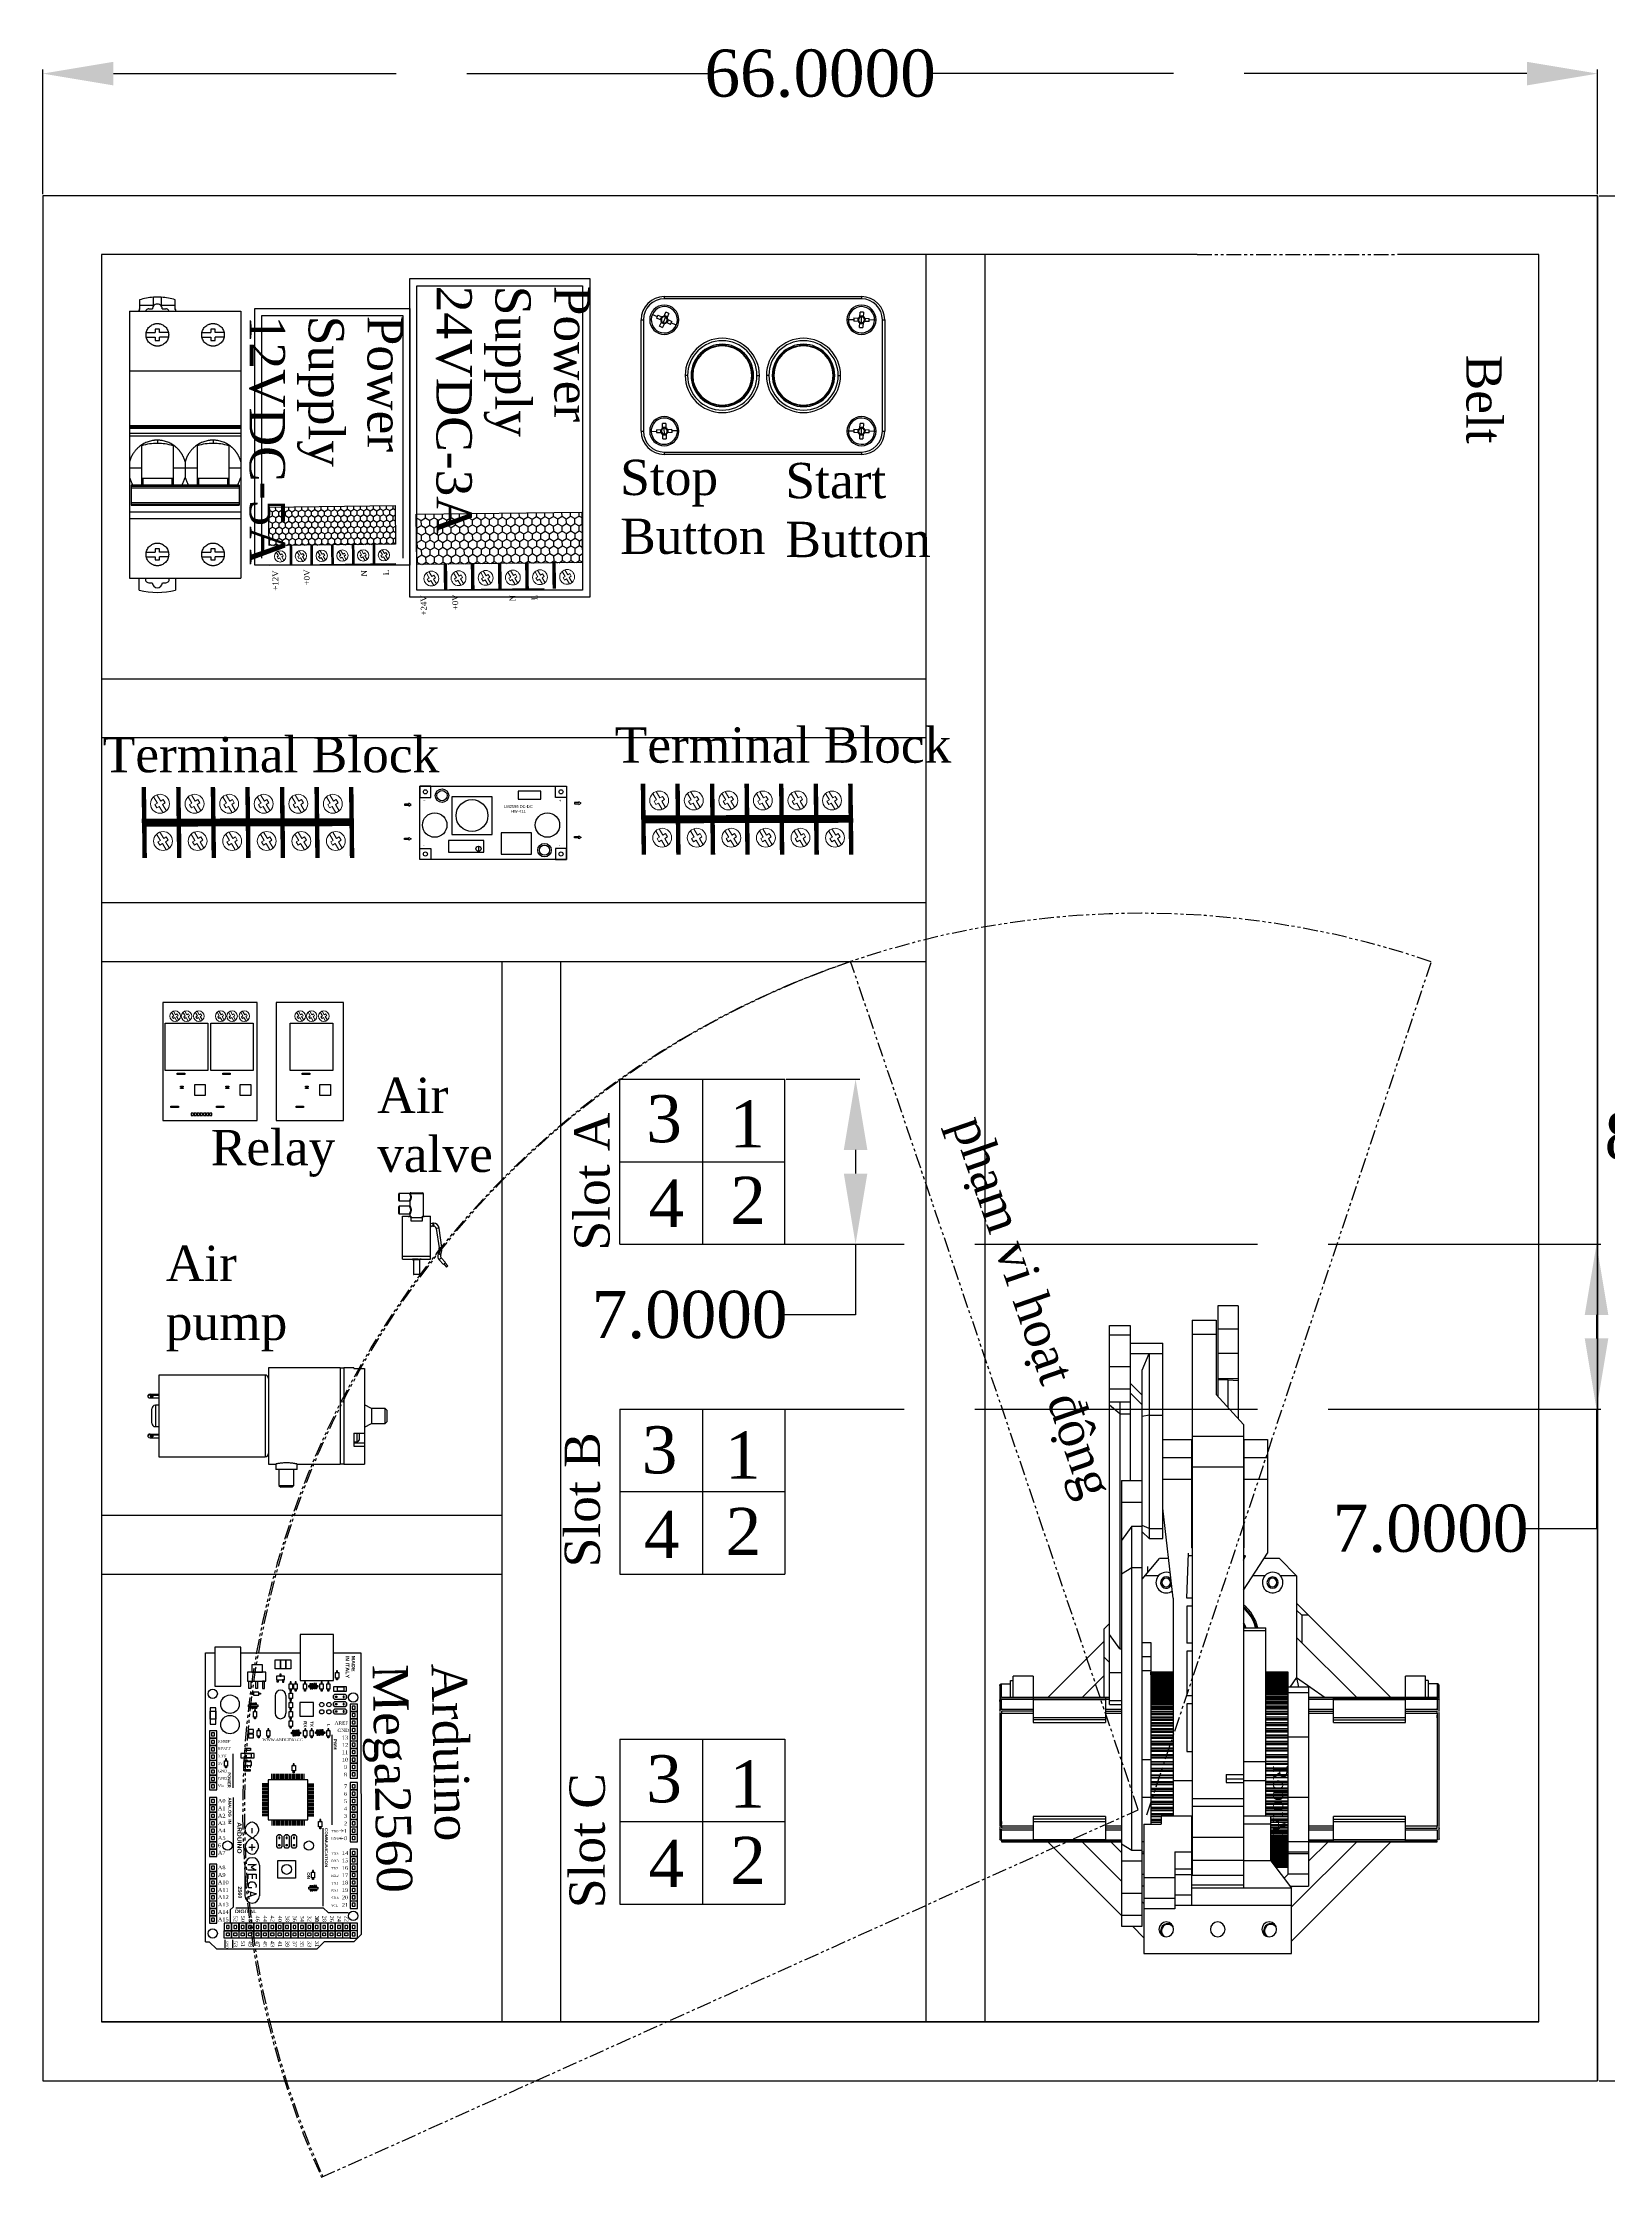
# Model space of a CAD drawing. Header units: centimetres. Extents: x 1 to 9408, y 0 to 2433.
# Drawn here: x 8867 to 8933.5, y 2335.5 to 2426 of the extents above; entities that cross this region are included whole.
import ezdxf
from ezdxf.enums import TextEntityAlignment as Align

# ---------------------------------------------------------------- set-up
doc = ezdxf.new("R2010")
doc.units = ezdxf.units.CM
doc.header["$MEASUREMENT"] = 0
doc.linetypes.add('ACAD_ISO02W100', pattern=[15, 12, -3])
doc.linetypes.add('PHANTOM2', pattern=[1.25, 0.625, -0.125, 0.125, -0.125, 0.125, -0.125])
doc.layers.add('comment', color=131, linetype='Continuous')
doc.layers.add('OBJ', color=4, linetype='Continuous')
doc.layers.add('Incisione', color=7, linetype='Continuous', true_color=0x1710ff)
doc.layers.add('net dut', color=7, linetype='PHANTOM2', transparency=0.02)
doc.layers.add('tamhoatDongRobot', color=2, linetype='PHANTOM2', transparency=0.5)
doc.layers.add('NETPHU', color=7, linetype='Continuous', lineweight=0)
doc.styles.add('Annotative', font='arial.ttf')
doc.styles.add('comment', font='times.ttf', dxfattribs={"height": 1.5})
doc.styles.get("Standard").update_dxf_attribs({"font": 'times.ttf', "height": 2})
doc.dimstyles.get("Standard").update_dxf_attribs({"dimtxt": 2, "dimasz": 3, "dimexe": 0.18, "dimexo": 0.0625, "dimgap": 0.09, "dimtad": 0, "dimtih": 1, "dimtoh": 1, "dimdec": 4, "dimzin": 0, "dimdsep": 46, "dimtxsty": 'Standard', "dimcen": 0.09, "dimclrd": 3, "dimclre": 3, "dimadec": 0, "dimazin": 0, "dimtfac": 1, "dimtdec": 4, "dimtofl": 0, "dimtmove": 0, "dimatfit": 3, "dimfxl": 1, "dimtolj": 1, "dimtzin": 0, "dimarcsym": 0})

# ---------------------------------------------------------------- blocks, each defined once
blk = doc.blocks.new('LM2596')
at = {"color": 5}
for p, q in [((36.887, 14.874), (36.887, 14.814)), ((37.921, 14.717), (37.721, 14.717))]:
    blk.add_line(p, q, dxfattribs=at)
for points in [[(36.199, 14.717), (36.199, 15.577), (37.921, 15.577), (37.921, 14.717)], [(36.329, 15.447), (36.329, 15.577), (36.199, 15.577), (36.199, 15.447)], [(37.791, 15.447), (37.791, 15.577), (37.921, 15.577), (37.921, 15.447)], [(36.574, 15.453), (36.574, 15.012), (37.049, 15.012), (37.049, 15.453)], [(37.354, 15.519), (37.354, 15.425), (37.619, 15.425), (37.619, 15.519)], [(37.155, 15.03), (37.155, 14.781), (37.508, 14.781), (37.508, 15.03)], [(36.329, 14.847), (36.329, 14.717), (36.199, 14.717), (36.199, 14.847)], [(36.534, 14.942), (36.534, 14.805), (36.951, 14.805), (36.951, 14.942)], [(37.791, 14.847), (37.791, 14.717), (37.921, 14.717), (37.921, 14.847)]]:
    blk.add_lwpolyline(points, close=True, dxfattribs=at)
for centre, radius in [((36.264, 15.512), 0.024), ((36.459, 15.467), 0.0794), ((36.459, 15.467), 0.06), ((37.856, 15.512), 0.024), ((36.811, 15.233), 0.187), ((36.374, 15.122), 0.143), ((37.696, 15.122), 0.143), ((36.264, 14.782), 0.024), ((36.887, 14.844), 0.0301), ((37.661, 14.827), 0.0794), ((37.661, 14.827), 0.06), ((37.856, 14.782), 0.024)]:
    blk.add_circle(centre, radius, dxfattribs=at)
at = {"layer": 'OBJ', "color": 4, "insert": (37.098, 15.356), "char_height": 0.03375, "width": 0.51282, "attachment_point": 1, "style": 'Annotative'}
blk.add_mtext('{\\pxqc;LM2596 DC-DC\\PHW-411}', dxfattribs=at)
blk = doc.blocks.new('E')
at = {"layer": 'Incisione', "color": 1}
for points in [[(32.251, 9.105), (32.302, 9.105), (32.302, 9.096), (32.33, 9.113), (32.302, 9.13), (32.302, 9.12), (32.251, 9.12), (32.251, 9.105)], [(34.245, 9.122), (34.296, 9.122), (34.296, 9.113), (34.324, 9.13), (34.296, 9.147), (34.296, 9.137), (34.245, 9.137), (34.245, 9.122)], [(32.251, 8.72), (32.302, 8.72), (32.302, 8.729), (32.33, 8.712), (32.302, 8.695), (32.302, 8.705), (32.251, 8.705), (32.251, 8.72)], [(34.245, 8.737), (34.296, 8.737), (34.296, 8.746), (34.324, 8.729), (34.296, 8.712), (34.296, 8.722), (34.245, 8.722), (34.245, 8.737)]]:
    blk.add_lwpolyline(points, dxfattribs=at)
at = {"color": 0}
blk.add_blockref('LM2596', (-3.768, -6.249), dxfattribs=at)
at = {"layer": 'OBJ', "char_height": 0.0338, "width": 0.03197, "style": 'Annotative'}
for s, insert, attachment_point in [('{+}', (32.47, 9.175), 1), ('{+}', (34.062, 9.175), 1), ('{-}', (32.47, 8.621), 7), ('{-}', (34.062, 8.621), 7)]:
    blk.add_mtext(s, dxfattribs=dict(at, insert=insert, attachment_point=attachment_point))
blk = doc.blocks.new('*D24')
at = {"color": 3, "linetype": 'ACAD_ISO02W100', "lineweight": -2, "transparency": 16777216}
for p, q in [((8867.023, 2419.613), (8867.023, 2424.913)), ((8870.023, 2424.733), (8895.25, 2424.733)), ((8930.023, 2424.733), (8904.796, 2424.733)), ((8933.023, 2419.613), (8933.023, 2424.913))]:
    blk.add_line(p, q, dxfattribs=at)
at = {"color": 3, "transparency": 16777216}
for points in [[(8870.023, 2425.233), (8870.023, 2424.233), (8867.023, 2424.733)], [(8930.023, 2425.233), (8930.023, 2424.233), (8933.023, 2424.733)]]:
    blk.add_solid(points, dxfattribs=at)
at = {"layer": 'Defpoints', "color": 0, "transparency": 16777216}
for p in [(8933.023, 2424.733), (8867.023, 2419.551), (8933.023, 2419.551)]:
    blk.add_point(p, dxfattribs=at)
at = {"color": 0, "transparency": 16777216, "insert": (8900.023, 2424.733), "char_height": 2, "attachment_point": 5}
blk.add_mtext('\\A1;66.0000', dxfattribs=at)
blk = doc.blocks.new('*D25')
at = {"color": 3, "linetype": 'ACAD_ISO02W100', "lineweight": -2, "transparency": 16777216}
for p, q in [((8898.586, 2382.051), (8901.707, 2382.051)), ((8901.527, 2379.051), (8901.527, 2378.051)), ((8898.586, 2375.051), (8901.707, 2375.051)), ((8901.527, 2375.051), (8901.527, 2372.051)), ((8901.527, 2372.051), (8898.527, 2372.051))]:
    blk.add_line(p, q, dxfattribs=at)
at = {"color": 3, "transparency": 16777216}
for points in [[(8901.027, 2379.051), (8902.027, 2379.051), (8901.527, 2382.051)], [(8901.027, 2378.051), (8902.027, 2378.051), (8901.527, 2375.051)]]:
    blk.add_solid(points, dxfattribs=at)
at = {"layer": 'Defpoints', "color": 0, "transparency": 16777216}
for p in [(8898.523, 2382.051), (8898.523, 2375.051), (8901.527, 2375.051)]:
    blk.add_point(p, dxfattribs=at)
at = {"color": 0, "transparency": 16777216, "insert": (8894.483, 2372.051), "char_height": 2, "attachment_point": 5}
blk.add_mtext('\\A1;7.0000', dxfattribs=at)
blk = doc.blocks.new('*D26')
at = {"color": 3, "linetype": 'ACAD_ISO02W100', "lineweight": -2, "transparency": 16777216}
for p, q in [((8891.586, 2375.051), (8933.157, 2375.051)), ((8932.977, 2372.051), (8932.977, 2371.051)), ((8891.586, 2368.051), (8933.157, 2368.051)), ((8932.977, 2368.051), (8932.977, 2362.976)), ((8932.977, 2362.976), (8929.977, 2362.976))]:
    blk.add_line(p, q, dxfattribs=at)
at = {"color": 3, "transparency": 16777216}
for points in [[(8932.477, 2372.051), (8933.477, 2372.051), (8932.977, 2375.051)], [(8932.477, 2371.051), (8933.477, 2371.051), (8932.977, 2368.051)]]:
    blk.add_solid(points, dxfattribs=at)
at = {"layer": 'Defpoints', "color": 0, "transparency": 16777216}
for p in [(8891.523, 2375.051), (8891.523, 2368.051), (8932.977, 2368.051)]:
    blk.add_point(p, dxfattribs=at)
at = {"color": 0, "transparency": 16777216, "insert": (8925.934, 2362.976), "char_height": 2, "attachment_point": 5}
blk.add_mtext('\\A1;7.0000', dxfattribs=at)
blk = doc.blocks.new('Template_A3_3')
for p, q in [((0, 0), (0, 297)), ((0, 297), (420, 297)), ((5, 292), (5, 297)), ((46, 292), (46, 297)), ((87, 292), (87, 297)), ((128, 292), (128, 297)), ((169, 292), (169, 297)), ((210, 292), (210, 297)), ((251, 292), (251, 297)), ((292, 292), (292, 297)), ((333, 292), (333, 297)), ((374, 292), (374, 297)), ((415, 292), (415, 297)), ((420, 297), (420, 0)), ((5, 292), (0, 292)), ((5, 5), (5, 292)), ((5, 292), (415, 292)), ((415, 292), (415, 5)), ((5, 244.2), (0, 244.2)), ((5, 196.4), (0, 196.4)), ((5, 148.6), (0, 148.6)), ((5, 100.8), (0, 100.8)), ((5, 53), (0, 53)), ((415, 53), (5, 53)), ((74.45, 53), (74.45, 5)), ((157.99, 53), (157.99, 5)), ((198.12, 53), (198.12, 5)), ((326.41, 53), (326.41, 5)), ((377.01, 53), (377.01, 5)), ((415, 41), (5, 41)), ((415, 29), (5, 29)), ((415, 17), (5, 17)), ((415, 5), (5, 5)), ((420, 0), (0, 0)), ((0, 0), (0, 0))]:
    blk.add_line(p, q)
at = {"attachment_point": 5}
for s, insert, char_height, width in [('1', (25.5, 294.5), 3, 4.3828), ('2', (67.88, 294.5), 3, 4.3828), ('3', (107.19, 294.5), 3, 4.3828), ('4', (148.84, 294.5), 3, 4.3828), ('5', (188.15, 294.5), 3, 4.3828), ('6', (229.55, 294.5), 3, 4.3828), ('7', (271.64, 294.5), 3, 4.3828), ('8', (312.08, 294.5), 3, 4.3828), ('9', (353.27, 294.5), 3, 4.3828), ('10', (394.32, 294.5), 3, 4.3828), ('A', (2.38, 266.79), 3, 4.3828), ('B', (2.19, 218.68), 3, 4.3828), ('C', (2.43, 169.8), 3, 4.3828), ('D', (2.34, 121.21), 3, 3), ('E', (2.25, 75.43), 3, 3), ('Chữ ký', (178.05, 47), 5, 32.2062), ('Tên công ty', (262.26, 47), 5, 41.1695), ('Ngày vẽ', (351.71, 47), 5, 32.2062), ('Người Vẽ', (39.72, 35), 5, 32.2062), ('Thời gian', (351.71, 35), 5, 32.2062), ('Người Kiểm Tra', (39.72, 23), 5, 52.5163), ('Tên bản vẽ', (262.26, 23), 5, 40.6922), ('Tỉ lệ', (351.71, 23), 5, 32.2062), ('Người Phê Duyệt', (39.72, 11), 5, 54.4978), ('Trang', (351.71, 11), 5, 32.2062)]:
    blk.add_mtext(s, dxfattribs=dict(at, insert=insert, char_height=char_height, width=width))
for tag, p in [('DATE', (396, 47)), ('NGUOIVE', (116.22, 35)), ('CONGTY', (262.26, 35)), ('TIME', (396, 35)), ('NGUOIKIEMTRA', (116.22, 23)), ('SCALE', (396, 23)), ('NGUOIPHEDUYET', (116.22, 11)), ('TENBANVE', (262.26, 11)), ('SHEET', (396, 11))]:
    blk.add_attdef(tag, text='', height=5).set_placement(p, align=Align.MIDDLE_CENTER)
at = {"flags": 9}
blk.add_attdef('WD_TB', (0, 0), '', height=5, dxfattribs=at)
blk = doc.blocks.new('*D2')
at = {"color": 3, "linetype": 'ACAD_ISO02W100', "lineweight": -2, "transparency": 16777216}
for p, q in [((8933.086, 2419.551), (8938.407, 2419.551)), ((8938.227, 2416.551), (8938.227, 2380.734)), ((8938.227, 2342.551), (8938.227, 2378.514)), ((8933.086, 2339.551), (8938.407, 2339.551))]:
    blk.add_line(p, q, dxfattribs=at)
at = {"color": 3, "transparency": 16777216}
for points in [[(8937.727, 2416.551), (8938.727, 2416.551), (8938.227, 2419.551)], [(8937.727, 2342.551), (8938.727, 2342.551), (8938.227, 2339.551)]]:
    blk.add_solid(points, dxfattribs=at)
at = {"layer": 'Defpoints', "color": 0, "transparency": 16777216}
for p in [(8933.023, 2419.551), (8938.227, 2419.551), (8933.023, 2339.551)]:
    blk.add_point(p, dxfattribs=at)
at = {"color": 0, "transparency": 16777216, "insert": (8938.227, 2379.624), "char_height": 2, "attachment_point": 5}
blk.add_mtext('\\A1;80.0000', dxfattribs=at)

msp = doc.modelspace()

# ---------------------------------------------------------------- hatches: boundary and pattern name
h = msp.add_hatch()
h.set_pattern_fill('HONEY', color=256, scale=0.050349, angle=-449.3145672, style=0)
h.set_pattern_definition([(90.685433, (8583.22624, 638.21874), (0.135562574, 0.241425877), [0.15985793, -0.319715863]), (330.685433, (8583.22624, 638.21874), (0.141299656, -0.238113571), [0.15985793, -0.319715863]), (30.685433, (8583.22624, 638.21874), (0.27686223, 0.003312306), [-0.319715863, 0.15985793])])
h.paths.add_polyline_path([(8876.61341, 2406.3339), (8876.63294, 2404.70175), (8882.00311, 2404.766), (8881.98358, 2406.39815)])
h = msp.add_hatch()
h.set_pattern_fill('HONEY', color=256, scale=0.065858, angle=-449.3145672, style=0)
h.set_pattern_definition([(90.685433, (8499.12174, 93.28442), (0.17732035, 0.315793067), [0.209099485, -0.41819897]), (330.685433, (8499.12174, 93.28442), (0.184824643, -0.311460461), [0.209099485, -0.41819897]), (30.685433, (8499.12174, 93.28442), (0.362144993, 0.004332606), [-0.41819897, 0.209099485])])
h.paths.add_polyline_path([(8882.8819, 2406.03778), (8882.90744, 2403.90287), (8889.93181, 2403.98691), (8889.90626, 2406.12181)])

# ---------------------------------------------------------------- linework, layer by layer
for p, q in [((8933.02307, 2419.55052), (8933.02307, 2339.55052)), ((8933.02307, 2419.55052), (8933.02307, 2370.55052)), ((8904.52307, 2342.05052), (8904.52307, 2417.05052)), ((8907.02307, 2342.05052), (8907.02307, 2417.05052)), ((8876.61341, 2406.3339), (8881.98358, 2406.39815)), ((8882.8819, 2406.03778), (8889.90626, 2406.12181)), ((8882.01314, 2403.92733), (8876.64297, 2403.86309)), ((8888.31072, 2402.87264), (8882.94055, 2402.80839)), ((8869.52307, 2399.05052), (8904.52307, 2399.05052)), ((8869.52307, 2396.55052), (8904.52307, 2396.55052)), ((8869.52307, 2389.55052), (8904.52307, 2389.55052)), ((8869.52307, 2387.05052), (8904.52307, 2387.05052)), ((8886.52307, 2342.05052), (8886.52307, 2387.05052)), ((8889.02307, 2342.05052), (8889.02307, 2387.05052)), ((8872.22586, 2384.42718), (8874.02586, 2384.42718)), ((8872.22586, 2382.42718), (8872.22586, 2384.42718)), ((8874.02586, 2384.42718), (8874.02586, 2382.42718)), ((8874.15771, 2384.42718), (8875.95771, 2384.42718)), ((8874.15771, 2382.42718), (8874.15771, 2384.42718)), ((8875.95771, 2384.42718), (8875.95771, 2382.42718)), ((8877.53327, 2384.42718), (8879.33327, 2384.42718)), ((8877.53327, 2382.42718), (8877.53327, 2384.42718)), ((8879.33327, 2384.42718), (8879.33327, 2382.42718)), ((8874.02586, 2382.42718), (8872.22586, 2382.42718)), ((8875.95771, 2382.42718), (8874.15771, 2382.42718)), ((8879.33327, 2382.42718), (8877.53327, 2382.42718)), ((8891.52307, 2375.05052), (8891.52307, 2382.05052)), ((8891.52307, 2382.05052), (8898.52307, 2382.05052)), ((8895.02307, 2382.05052), (8895.02307, 2375.05052)), ((8898.52307, 2375.05052), (8898.52307, 2382.05052)), ((8869.52307, 2380.05052), (8869.52307, 2373.05052)), ((8869.52307, 2380.05052), (8869.52307, 2373.05052)), ((8869.52307, 2380.05052), (8869.52307, 2373.05052)), ((8869.52307, 2380.05052), (8869.52307, 2373.05052)), ((8869.52307, 2380.05052), (8869.52307, 2373.05052)), ((8869.52307, 2380.05052), (8869.52307, 2373.05052)), ((8891.52307, 2378.55052), (8898.52307, 2378.55052)), ((8891.52307, 2375.05052), (8898.52307, 2375.05052)), ((8891.52307, 2368.05052), (8898.52307, 2368.05052)), ((8891.52307, 2368.05052), (8891.52307, 2361.05052)), ((8895.02307, 2368.05052), (8895.02307, 2361.05052)), ((8898.52307, 2368.05052), (8898.52307, 2361.05052)), ((8891.52307, 2364.55052), (8898.52307, 2364.55052)), ((8869.52307, 2363.55052), (8886.52307, 2363.55052)), ((8869.52307, 2361.05052), (8886.52307, 2361.05052)), ((8891.52307, 2361.05052), (8898.52307, 2361.05052)), ((8876.88735, 2355.89599), (8876.88735, 2355.14698)), ((8877.35062, 2355.89599), (8877.35062, 2355.14698)), ((8879.36158, 2355.89587), (8879.42095, 2355.95524)), ((8879.36158, 2355.79289), (8879.36158, 2355.89587)), ((8879.42095, 2355.73352), (8879.36158, 2355.79289)), ((8879.36158, 2355.58546), (8879.42095, 2355.64483)), ((8879.36158, 2355.48248), (8879.36158, 2355.58546)), ((8879.42095, 2355.42311), (8879.36158, 2355.48248)), ((8879.42095, 2355.95524), (8879.85955, 2355.95524)), ((8879.85955, 2355.73352), (8879.42095, 2355.73352)), ((8879.42095, 2355.64483), (8879.85955, 2355.64483)), ((8879.85955, 2355.42311), (8879.42095, 2355.42311)), ((8879.85955, 2355.95524), (8879.91892, 2355.89587)), ((8879.91892, 2355.79289), (8879.85955, 2355.73352)), ((8879.85955, 2355.64483), (8879.91892, 2355.58546)), ((8879.91892, 2355.48248), (8879.85955, 2355.42311)), ((8879.36158, 2355.27505), (8879.42095, 2355.33442)), ((8879.36158, 2355.17207), (8879.36158, 2355.27505)), ((8879.42095, 2355.1127), (8879.36158, 2355.17207)), ((8879.42095, 2355.33442), (8879.85955, 2355.33442)), ((8879.85955, 2355.1127), (8879.42095, 2355.1127)), ((8879.85955, 2355.33442), (8879.91892, 2355.27505)), ((8879.91892, 2355.17207), (8879.85955, 2355.1127)), ((8879.29473, 2354.23368), (8879.29473, 2350.4102)), ((8891.52307, 2354.05052), (8898.52307, 2354.05052)), ((8891.52307, 2354.05052), (8891.52307, 2347.05052)), ((8895.02307, 2354.05052), (8895.02307, 2347.05052)), ((8898.52307, 2354.05052), (8898.52307, 2347.05052)), ((8875.09318, 2353.41707), (8875.09318, 2351.97784)), ((8876.58937, 2352.15577), (8876.34182, 2352.15577)), ((8876.58937, 2352.09389), (8876.34182, 2352.09389)), ((8876.58937, 2352.032), (8876.34182, 2352.032)), ((8876.58937, 2351.97012), (8876.34182, 2351.97012)), ((8876.58937, 2351.90823), (8876.34182, 2351.90823)), ((8876.58937, 2351.84634), (8876.34182, 2351.84634)), ((8876.75472, 2352.32113), (8876.75472, 2352.56868)), ((8876.81661, 2352.32113), (8876.81661, 2352.56868)), ((8876.8785, 2352.32113), (8876.8785, 2352.56868)), ((8876.94038, 2352.32113), (8876.94038, 2352.56868)), ((8877.00227, 2352.32113), (8877.00227, 2352.56868)), ((8877.06416, 2352.32113), (8877.06416, 2352.56868)), ((8877.12604, 2352.32113), (8877.12604, 2352.56868)), ((8877.18793, 2352.32113), (8877.18793, 2352.56868)), ((8877.24981, 2352.32113), (8877.24981, 2352.56868)), ((8877.3117, 2352.32113), (8877.3117, 2352.56868)), ((8877.37359, 2352.32113), (8877.37359, 2352.56868)), ((8877.43547, 2352.32113), (8877.43547, 2352.56868)), ((8877.49736, 2352.32113), (8877.49736, 2352.56868)), ((8877.55925, 2352.32113), (8877.55925, 2352.56868)), ((8877.62113, 2352.32113), (8877.62113, 2352.56868)), ((8877.68302, 2352.32113), (8877.68302, 2352.56868)), ((8877.74491, 2352.32113), (8877.74491, 2352.56868)), ((8877.80679, 2352.32113), (8877.80679, 2352.56868)), ((8877.86868, 2352.32113), (8877.86868, 2352.56868)), ((8877.93056, 2352.32113), (8877.93056, 2352.56868)), ((8877.99245, 2352.32113), (8877.99245, 2352.56868)), ((8878.05434, 2352.32113), (8878.05434, 2352.56868)), ((8878.11622, 2352.32113), (8878.11622, 2352.56868)), ((8878.28158, 2352.15577), (8878.52912, 2352.15577)), ((8878.28158, 2352.09389), (8878.52912, 2352.09389)), ((8878.28158, 2352.032), (8878.52912, 2352.032)), ((8878.28158, 2351.97012), (8878.52912, 2351.97012)), ((8878.28158, 2351.90823), (8878.52912, 2351.90823)), ((8878.28158, 2351.84634), (8878.52912, 2351.84634)), ((8875.10179, 2351.56417), (8875.10179, 2346.91919)), ((8876.58937, 2351.78446), (8876.34182, 2351.78446)), ((8876.58937, 2351.72257), (8876.34182, 2351.72257)), ((8876.58937, 2351.66068), (8876.34182, 2351.66068)), ((8876.58937, 2351.5988), (8876.34182, 2351.5988)), ((8876.58937, 2351.53691), (8876.34182, 2351.53691)), ((8876.58937, 2351.47503), (8876.34182, 2351.47503)), ((8876.58937, 2351.41314), (8876.34182, 2351.41314)), ((8876.58937, 2351.35125), (8876.34182, 2351.35125)), ((8876.58937, 2351.28937), (8876.34182, 2351.28937)), ((8876.58937, 2351.22748), (8876.34182, 2351.22748)), ((8876.58937, 2351.16559), (8876.34182, 2351.16559)), ((8876.58937, 2351.10371), (8876.34182, 2351.10371)), ((8876.58937, 2351.04182), (8876.34182, 2351.04182)), ((8876.58937, 2350.97994), (8876.34182, 2350.97994)), ((8876.58937, 2350.91805), (8876.34182, 2350.91805)), ((8878.28158, 2351.78446), (8878.52912, 2351.78446)), ((8878.28158, 2351.72257), (8878.52912, 2351.72257)), ((8878.28158, 2351.66068), (8878.52912, 2351.66068)), ((8878.28158, 2351.5988), (8878.52912, 2351.5988)), ((8878.28158, 2351.53691), (8878.52912, 2351.53691)), ((8878.28158, 2351.47503), (8878.52912, 2351.47503)), ((8878.28158, 2351.41314), (8878.52912, 2351.41314)), ((8878.28158, 2351.35125), (8878.52912, 2351.35125)), ((8878.28158, 2351.28937), (8878.52912, 2351.28937)), ((8878.28158, 2351.22748), (8878.52912, 2351.22748)), ((8878.28158, 2351.16559), (8878.52912, 2351.16559)), ((8878.28158, 2351.10371), (8878.52912, 2351.10371)), ((8878.28158, 2351.04182), (8878.52912, 2351.04182)), ((8878.28158, 2350.97994), (8878.52912, 2350.97994)), ((8878.28158, 2350.91805), (8878.52912, 2350.91805)), ((8876.58937, 2350.85616), (8876.34182, 2350.85616)), ((8876.58937, 2350.79428), (8876.34182, 2350.79428)), ((8876.75472, 2350.62892), (8876.75472, 2350.38138)), ((8876.81661, 2350.62892), (8876.81661, 2350.38138)), ((8876.8785, 2350.62892), (8876.8785, 2350.38138)), ((8876.94038, 2350.62892), (8876.94038, 2350.38138)), ((8877.00227, 2350.62892), (8877.00227, 2350.38138)), ((8877.06416, 2350.62892), (8877.06416, 2350.38138)), ((8877.12604, 2350.62892), (8877.12604, 2350.38138)), ((8877.18793, 2350.62892), (8877.18793, 2350.38138)), ((8877.24981, 2350.62892), (8877.24981, 2350.38138)), ((8877.3117, 2350.62892), (8877.3117, 2350.38138)), ((8877.37359, 2350.62892), (8877.37359, 2350.38138)), ((8877.43547, 2350.62892), (8877.43547, 2350.38138)), ((8877.49736, 2350.62892), (8877.49736, 2350.38138)), ((8877.55925, 2350.62892), (8877.55925, 2350.38138)), ((8877.62113, 2350.62892), (8877.62113, 2350.38138)), ((8877.68302, 2350.62892), (8877.68302, 2350.38138)), ((8877.74491, 2350.62892), (8877.74491, 2350.38138)), ((8877.80679, 2350.62892), (8877.80679, 2350.38138)), ((8877.86868, 2350.62892), (8877.86868, 2350.38138)), ((8877.93056, 2350.62892), (8877.93056, 2350.38138)), ((8877.99245, 2350.62892), (8877.99245, 2350.38138)), ((8878.05434, 2350.62892), (8878.05434, 2350.38138)), ((8878.11622, 2350.62892), (8878.11622, 2350.38138)), ((8878.28158, 2350.85616), (8878.52912, 2350.85616)), ((8878.28158, 2350.79428), (8878.52912, 2350.79428)), ((8878.91828, 2350.27082), (8878.91828, 2346.95676)), ((8891.52307, 2350.55052), (8898.52307, 2350.55052)), ((8876.95742, 2349.92491), (8877.01679, 2349.98428)), ((8876.95742, 2349.48631), (8876.95742, 2349.92491)), ((8877.01679, 2349.42694), (8876.95742, 2349.48631)), ((8877.11977, 2349.42694), (8877.01679, 2349.42694)), ((8877.11977, 2349.98428), (8877.17914, 2349.92491)), ((8877.17914, 2349.48631), (8877.11977, 2349.42694)), ((8877.17914, 2349.92491), (8877.17914, 2349.48631)), ((8877.26783, 2349.92491), (8877.3272, 2349.98428)), ((8877.26783, 2349.48631), (8877.26783, 2349.92491)), ((8877.3272, 2349.42694), (8877.26783, 2349.48631)), ((8877.43018, 2349.42694), (8877.3272, 2349.42694)), ((8877.43018, 2349.98428), (8877.48955, 2349.92491)), ((8877.48955, 2349.48631), (8877.43018, 2349.42694)), ((8877.48955, 2349.92491), (8877.48955, 2349.48631)), ((8877.57824, 2349.92491), (8877.63761, 2349.98428)), ((8877.57824, 2349.48631), (8877.57824, 2349.92491)), ((8877.63761, 2349.42694), (8877.57824, 2349.48631)), ((8877.74059, 2349.42694), (8877.63761, 2349.42694)), ((8877.74059, 2349.98428), (8877.79996, 2349.92491)), ((8877.79996, 2349.48631), (8877.74059, 2349.42694)), ((8877.79996, 2349.92491), (8877.79996, 2349.48631)), ((8875.60497, 2348.70538), (8875.60497, 2347.40188)), ((8875.73132, 2348.731), (8876.08107, 2348.731)), ((8876.08107, 2348.48816), (8875.73711, 2348.48816)), ((8875.73711, 2348.32299), (8876.08107, 2348.32299)), ((8875.73711, 2348.32299), (8875.73711, 2348.11754)), ((8876.08107, 2348.731), (8875.87077, 2348.60958)), ((8875.87077, 2348.60958), (8876.08107, 2348.48816)), ((8875.90909, 2348.32299), (8875.90909, 2348.11754)), ((8876.08107, 2348.32299), (8876.08107, 2348.11754)), ((8876.22383, 2348.70538), (8876.22383, 2347.40188)), ((8875.73711, 2347.59808), (8876.10244, 2347.47635)), ((8875.73711, 2347.35463), (8876.10244, 2347.47635)), ((8875.90282, 2347.73797), (8875.75219, 2347.73797)), ((8875.84489, 2347.56217), (8875.84489, 2347.39054)), ((8875.10179, 2346.91919), (8874.98518, 2346.80258)), ((8874.98518, 2346.80258), (8874.98518, 2346.27375)), ((8875.21913, 2346.89291), (8878.93517, 2346.89291)), ((8878.93517, 2346.89291), (8879.13954, 2346.68854)), ((8879.13954, 2346.68854), (8879.99429, 2346.68854)), ((8891.52307, 2347.05052), (8898.52307, 2347.05052)), ((8874.75982, 2345.53682), (8874.75982, 2345.19704)), ((8875.07421, 2345.53682), (8875.07421, 2345.19704)), ((8930.52307, 2342.05052), (8869.52307, 2342.05052)), ((8907.02307, 2342.05052), (8918.52307, 2342.05052)), ((8867.02307, 2339.55052), (8907.02307, 2339.55052))]:
    msp.add_line(p, q)
at = {"color": 7, "linetype": 'Continuous', "lineweight": 25}
for p, q in [((8871.72312, 2414.91206), (8871.72312, 2415.24036)), ((8872.05681, 2415.24073), (8872.05681, 2414.91206)), ((8893.40821, 2415.27074), (8893.40821, 2415.17227)), ((8893.40821, 2415.27074), (8901.77884, 2415.27074)), ((8901.77884, 2415.27074), (8901.77884, 2415.17227)), ((8870.7087, 2414.6451), (8870.7087, 2409.73291)), ((8870.7087, 2414.6451), (8875.43374, 2414.6451)), ((8871.12915, 2415.13046), (8871.12915, 2414.72077)), ((8871.12915, 2414.91225), (8871.72312, 2414.91225)), ((8871.12915, 2414.91206), (8871.72312, 2414.91206)), ((8871.52291, 2414.74754), (8871.68308, 2414.74754)), ((8872.05681, 2414.91225), (8872.65078, 2414.91225)), ((8872.05681, 2414.91206), (8872.65078, 2414.91206)), ((8872.09685, 2414.74754), (8872.25702, 2414.74754)), ((8872.65078, 2414.72077), (8872.65078, 2415.13221)), ((8875.43374, 2414.6451), (8875.43374, 2409.73291)), ((8892.90091, 2414.51449), (8893.11023, 2414.4202)), ((8893.28381, 2414.26532), (8893.08236, 2414.35606)), ((8893.1398, 2414.48356), (8893.34124, 2414.39282)), ((8893.29053, 2414.41566), (8893.23309, 2414.28816)), ((8893.46, 2414.40094), (8893.35641, 2414.17099)), ((8893.38756, 2414.41036), (8893.47831, 2414.61181)), ((8901.77884, 2415.17227), (8893.40821, 2415.17227)), ((8893.53791, 2414.40364), (8893.41041, 2414.46108)), ((8893.60581, 2414.55437), (8893.51506, 2414.35293)), ((8901.45522, 2414.3657), (8901.67606, 2414.35902)), ((8901.62046, 2414.3607), (8901.61623, 2414.22093)), ((8901.71212, 2414.39297), (8901.7188, 2414.61381)), ((8901.85358, 2414.44434), (8901.7138, 2414.44857)), ((8901.77503, 2414.15992), (8901.78265, 2414.41201)), ((8901.85857, 2414.60959), (8901.8519, 2414.38874)), ((8901.88584, 2414.35268), (8902.10669, 2414.346)), ((8901.93722, 2414.21122), (8901.94144, 2414.351)), ((8871.42, 2413.7467), (8871.79653, 2413.7467)), ((8871.42, 2413.54648), (8871.79653, 2413.54648)), ((8871.9834, 2413.88017), (8871.79653, 2413.88017)), ((8871.79653, 2413.88017), (8871.79653, 2413.7467)), ((8871.79653, 2413.54648), (8871.79653, 2413.41301)), ((8871.79653, 2413.41301), (8871.9834, 2413.41301)), ((8871.9834, 2413.7467), (8871.9834, 2413.88017)), ((8872.35993, 2413.7467), (8871.9834, 2413.7467)), ((8872.35993, 2413.54648), (8871.9834, 2413.54648)), ((8871.9834, 2413.41301), (8871.9834, 2413.54648)), ((8873.78252, 2413.7467), (8874.15905, 2413.7467)), ((8873.78252, 2413.54648), (8874.15905, 2413.54648)), ((8874.34592, 2413.88017), (8874.15905, 2413.88017)), ((8874.15905, 2413.88017), (8874.15905, 2413.7467)), ((8874.15905, 2413.54648), (8874.15905, 2413.41301)), ((8874.15905, 2413.41301), (8874.34592, 2413.41301)), ((8874.34592, 2413.7467), (8874.34592, 2413.88017)), ((8874.72245, 2413.7467), (8874.34592, 2413.7467)), ((8874.34592, 2413.41301), (8874.34592, 2413.54648)), ((8874.72245, 2413.54648), (8874.34592, 2413.54648)), ((8892.42343, 2414.28596), (8892.52191, 2414.28596)), ((8892.42343, 2409.55902), (8892.42343, 2414.28596)), ((8892.52191, 2414.28596), (8892.52191, 2409.55902)), ((8892.85181, 2414.28596), (8892.7878, 2414.28596)), ((8893.21061, 2414.01755), (8893.30136, 2414.219)), ((8893.27851, 2414.16829), (8893.40601, 2414.11085)), ((8893.42885, 2414.16156), (8893.33811, 2413.96012)), ((8893.67662, 2414.08836), (8893.47517, 2414.17911)), ((8893.52589, 2414.15627), (8893.58332, 2414.28376)), ((8893.53261, 2414.30661), (8893.73405, 2414.21586)), ((8893.91551, 2414.05743), (8893.70619, 2414.15173)), ((8893.96461, 2414.28596), (8894.02862, 2414.28596)), ((8901.22244, 2414.28596), (8901.15843, 2414.28596)), ((8901.22269, 2414.30278), (8901.45217, 2414.29584)), ((8901.67183, 2414.21925), (8901.45099, 2414.22593)), ((8901.6991, 2413.96234), (8901.70578, 2414.18318)), ((8901.7041, 2414.12759), (8901.84387, 2414.12336)), ((8901.84555, 2414.17896), (8901.83888, 2413.95812)), ((8902.10246, 2414.20623), (8901.88162, 2414.2129)), ((8902.33498, 2414.26915), (8902.1055, 2414.27609)), ((8902.33524, 2414.28596), (8902.39925, 2414.28596)), ((8902.66514, 2409.55902), (8902.66514, 2414.28596)), ((8902.66514, 2414.28596), (8902.76362, 2414.28596)), ((8902.76362, 2414.28596), (8902.76362, 2409.55902)), ((8870.7087, 2412.12246), (8875.43374, 2412.12246)), ((8894.3979, 2411.92249), (8894.29451, 2411.92249)), ((8894.61455, 2411.92249), (8894.59485, 2411.92249)), ((8897.12577, 2411.92249), (8897.14546, 2411.92249)), ((8897.34242, 2411.92249), (8897.44581, 2411.92249)), ((8897.84463, 2411.92249), (8897.74124, 2411.92249)), ((8898.06128, 2411.92249), (8898.04158, 2411.92249)), ((8900.5725, 2411.92249), (8900.59219, 2411.92249)), ((8900.78915, 2411.92249), (8900.89254, 2411.92249)), ((8875.43374, 2409.7863), (8870.7087, 2409.7863)), ((8893.3358, 2409.66226), (8893.33053, 2409.88314)), ((8893.47033, 2409.88648), (8893.4756, 2409.6656)), ((8901.71132, 2409.66552), (8901.71634, 2409.88641)), ((8901.85614, 2409.88323), (8901.85112, 2409.66235)), ((8875.43374, 2409.7596), (8870.7087, 2409.7596)), ((8875.43374, 2409.73291), (8870.7087, 2409.73291)), ((8870.7087, 2409.7329), (8875.43374, 2409.7329)), ((8870.7087, 2409.7329), (8870.7087, 2403.32636)), ((8875.43374, 2409.6762), (8870.7087, 2409.6762)), ((8875.43374, 2409.45239), (8870.7087, 2409.45239)), ((8875.43374, 2409.34656), (8870.7087, 2409.34656)), ((8871.22259, 2408.93775), (8871.22259, 2407.26292)), ((8871.88996, 2409.17503), (8871.88996, 2409.04028)), ((8872.55734, 2408.93775), (8872.55734, 2407.26292)), ((8873.58511, 2408.93775), (8873.58511, 2407.26292)), ((8874.25248, 2409.17503), (8874.25248, 2409.04028)), ((8874.91986, 2408.93775), (8874.91986, 2407.26292)), ((8875.43374, 2409.7329), (8875.43374, 2403.32636)), ((8892.42343, 2409.55902), (8892.52191, 2409.55902)), ((8892.85181, 2409.55902), (8892.7878, 2409.55902)), ((8892.85197, 2409.54574), (8893.08148, 2409.55122)), ((8893.08075, 2409.62114), (8893.30163, 2409.62641)), ((8893.30496, 2409.48662), (8893.08408, 2409.48134)), ((8893.24602, 2409.62509), (8893.24936, 2409.48529)), ((8893.47428, 2409.72121), (8893.33448, 2409.71787)), ((8893.34609, 2409.23156), (8893.34081, 2409.45244)), ((8893.34214, 2409.39683), (8893.48194, 2409.40017)), ((8893.41122, 2409.43295), (8893.4052, 2409.68508)), ((8893.48061, 2409.45578), (8893.48588, 2409.2349)), ((8893.51145, 2409.63142), (8893.73233, 2409.6367)), ((8893.73567, 2409.4969), (8893.51479, 2409.49162)), ((8893.5704, 2409.49295), (8893.56706, 2409.63275)), ((8893.96445, 2409.5723), (8893.73493, 2409.56682)), ((8893.96461, 2409.55902), (8894.02862, 2409.55902)), ((8901.22244, 2409.55902), (8901.15843, 2409.55902)), ((8901.22258, 2409.57165), (8901.45211, 2409.56644)), ((8901.67234, 2409.4915), (8901.45145, 2409.49652)), ((8901.45463, 2409.63632), (8901.67551, 2409.6313)), ((8901.6199, 2409.63257), (8901.61673, 2409.49276)), ((8901.70154, 2409.23481), (8901.70655, 2409.45569)), ((8901.70529, 2409.40008), (8901.84509, 2409.39691)), ((8901.85239, 2409.71796), (8901.71258, 2409.72113)), ((8901.77597, 2409.43295), (8901.7817, 2409.68509)), ((8901.84636, 2409.45252), (8901.84134, 2409.23163)), ((8902.10305, 2409.48172), (8901.88216, 2409.48674)), ((8901.88534, 2409.62654), (8902.10623, 2409.62152)), ((8901.93777, 2409.48547), (8901.94095, 2409.62527)), ((8902.3351, 2409.54638), (8902.10557, 2409.5516)), ((8902.33524, 2409.55902), (8902.39925, 2409.55902)), ((8902.66514, 2409.55902), (8902.76362, 2409.55902)), ((8871.22259, 2407.98758), (8870.7087, 2407.98758)), ((8873.58511, 2407.98758), (8872.55734, 2407.98758)), ((8873.07122, 2408.26195), (8873.07122, 2407.59455)), ((8875.43374, 2407.98758), (8874.91986, 2407.98758)), ((8893.40821, 2408.67272), (8901.77884, 2408.67272)), ((8893.40821, 2408.67272), (8893.40821, 2408.57424)), ((8901.77884, 2408.57424), (8893.40821, 2408.57424)), ((8901.77884, 2408.67272), (8901.77884, 2408.57424)), ((8875.36033, 2407.26292), (8870.78212, 2407.26292)), ((8870.78212, 2407.26292), (8870.78212, 2406.42371)), ((8870.78212, 2407.2265), (8875.36033, 2407.2265)), ((8870.78212, 2407.15098), (8875.36033, 2407.15098)), ((8871.22259, 2407.55782), (8872.55734, 2407.55782)), ((8871.2693, 2407.55782), (8871.2693, 2407.26292)), ((8872.51063, 2407.55782), (8872.51063, 2407.26292)), ((8873.58511, 2407.55782), (8874.91986, 2407.55782)), ((8873.63182, 2407.55782), (8873.63182, 2407.26292)), ((8874.87315, 2407.55782), (8874.87315, 2407.26292)), ((8875.36033, 2407.26292), (8875.36033, 2406.42371)), ((8870.78212, 2406.53591), (8875.36033, 2406.53591)), ((8875.36033, 2406.45225), (8870.78212, 2406.45225)), ((8875.36033, 2406.43469), (8870.78212, 2406.43469)), ((8870.78212, 2406.42371), (8875.36033, 2406.42371)), ((8875.43374, 2406.11617), (8870.7087, 2406.11617)), ((8870.7087, 2405.84749), (8875.43374, 2405.84749)), ((8871.42, 2404.42754), (8871.79653, 2404.42754)), ((8871.9834, 2404.56102), (8871.79653, 2404.56102)), ((8871.79653, 2404.56102), (8871.79653, 2404.42754)), ((8871.9834, 2404.42754), (8871.9834, 2404.56102)), ((8872.35993, 2404.42754), (8871.9834, 2404.42754)), ((8873.78252, 2404.42754), (8874.15905, 2404.42754)), ((8874.15905, 2404.56102), (8874.15905, 2404.42754)), ((8874.34592, 2404.56102), (8874.15905, 2404.56102)), ((8874.34592, 2404.42754), (8874.34592, 2404.56102)), ((8874.72245, 2404.42754), (8874.34592, 2404.42754)), ((8871.42, 2404.22733), (8871.79653, 2404.22733)), ((8871.79653, 2404.22733), (8871.79653, 2404.09385)), ((8871.79653, 2404.09385), (8871.9834, 2404.09385)), ((8871.9834, 2404.09385), (8871.9834, 2404.22733)), ((8872.35993, 2404.22733), (8871.9834, 2404.22733)), ((8873.78252, 2404.22733), (8874.15905, 2404.22733)), ((8874.15905, 2404.22733), (8874.15905, 2404.09385)), ((8874.15905, 2404.09385), (8874.34592, 2404.09385)), ((8874.72245, 2404.22733), (8874.34592, 2404.22733)), ((8874.34592, 2404.09385), (8874.34592, 2404.22733)), ((8870.7087, 2403.32636), (8875.43374, 2403.32636)), ((8871.12248, 2402.81445), (8871.12248, 2403.32636)), ((8871.52291, 2403.12615), (8871.6764, 2403.12615)), ((8872.10353, 2403.12615), (8872.25702, 2403.12615)), ((8872.65745, 2403.32636), (8872.65745, 2402.81445)), ((8882.1416, 2376.90926), (8882.1416, 2377.19231)), ((8882.59923, 2377.21057), (8882.15986, 2377.21057)), ((8882.15986, 2377.21057), (8882.15986, 2376.891)), ((8883.18248, 2377.19687), (8882.62364, 2377.19687)), ((8882.64378, 2377.23339), (8883.14595, 2377.23339)), ((8883.18248, 2376.22722), (8883.18248, 2377.19687)), ((8882.1416, 2376.36143), (8882.1416, 2376.64448)), ((8882.15986, 2376.891), (8882.58917, 2376.891)), ((8882.58899, 2376.66274), (8882.15986, 2376.66274)), ((8882.15986, 2376.66274), (8882.15986, 2376.34317)), ((8882.15986, 2376.34317), (8882.5891, 2376.34317)), ((8882.60725, 2376.8728), (8882.60725, 2376.681)), ((8882.60725, 2376.32508), (8882.60725, 2376.22722)), ((8882.30138, 2374.4212), (8882.30138, 2376.2473)), ((8882.30138, 2376.2473), (8882.57073, 2376.2473)), ((8882.59356, 2376.19711), (8882.57073, 2376.2473)), ((8882.61638, 2376.2473), (8882.59356, 2376.19711)), ((8882.61638, 2376.2473), (8882.64378, 2376.2473)), ((8882.64378, 2376.2473), (8882.64378, 2376.04643)), ((8882.64378, 2376.19799), (8882.68258, 2376.19799)), ((8882.64378, 2376.18339), (8883.14595, 2376.18339)), ((8883.14595, 2376.16512), (8882.64378, 2376.16512)), ((8882.64378, 2376.04643), (8883.14595, 2376.04643)), ((8882.68258, 2376.19799), (8882.68258, 2376.18339)), ((8883.14595, 2376.04643), (8883.14595, 2376.2473)), ((8883.14595, 2376.2473), (8883.17335, 2376.2473)), ((8883.19617, 2376.19711), (8883.17335, 2376.2473)), ((8883.219, 2376.2473), (8883.19617, 2376.19711)), ((8883.219, 2376.2473), (8883.48835, 2376.2473)), ((8883.48835, 2374.4212), (8883.48835, 2376.2473)), ((8883.60704, 2375.94143), (8883.5825, 2375.94143)), ((8883.5825, 2375.94143), (8883.5825, 2375.82273)), ((8883.5825, 2375.82273), (8883.60704, 2375.82273)), ((8883.60704, 2375.94143), (8883.60704, 2375.82273)), ((8883.8465, 2375.73415), (8883.72903, 2375.71714)), ((8883.72903, 2375.71714), (8883.84817, 2374.8945)), ((8883.96564, 2374.91151), (8883.8465, 2375.73415)), ((8882.30138, 2374.54902), (8883.48835, 2374.54902)), ((8883.82664, 2374.69719), (8883.80463, 2374.63895)), ((8883.91567, 2374.597), (8883.80463, 2374.63895)), ((8883.93767, 2374.65524), (8883.82664, 2374.69719)), ((8883.96564, 2374.91151), (8883.84817, 2374.8945)), ((8883.94037, 2374.46986), (8883.85313, 2374.38939)), ((8883.91567, 2374.597), (8883.93767, 2374.65524)), ((8884.11659, 2374.27883), (8883.94037, 2374.46986)), ((8882.30138, 2374.4212), (8883.48835, 2374.4212)), ((8882.70769, 2374.4212), (8882.70769, 2374.4075)), ((8882.70769, 2374.4075), (8883.04793, 2374.4075)), ((8883.04336, 2374.40294), (8882.71225, 2374.40294)), ((8882.71717, 2374.4075), (8882.71717, 2374.41207)), ((8882.95911, 2374.41207), (8882.71717, 2374.41207)), ((8882.73967, 2374.4075), (8882.73967, 2374.41207)), ((8882.75741, 2374.41207), (8882.75741, 2374.4075)), ((8882.75791, 2374.39837), (8882.75791, 2373.78206)), ((8883.03182, 2374.39837), (8882.75791, 2374.39837)), ((8882.75791, 2373.78206), (8883.03182, 2373.78206)), ((8883.01356, 2373.7638), (8882.77617, 2373.7638)), ((8882.92744, 2374.4075), (8882.92744, 2374.41207)), ((8882.94643, 2374.41207), (8882.94643, 2374.4075)), ((8882.95911, 2374.41207), (8882.95911, 2374.4075)), ((8883.03182, 2373.78206), (8883.03182, 2374.39837)), ((8883.08204, 2374.41207), (8883.03464, 2374.41207)), ((8883.03464, 2374.4075), (8883.03464, 2374.41207)), ((8883.04793, 2374.4075), (8883.04793, 2374.41207)), ((8883.08204, 2374.41207), (8883.08204, 2374.4212)), ((8883.85313, 2374.38939), (8884.02934, 2374.19835)), ((8884.11659, 2374.27883), (8884.02934, 2374.19835)), ((8884.04612, 2374.21383), (8884.16993, 2374.0796)), ((8884.22363, 2374.12912), (8884.09981, 2374.26335)), ((8884.22363, 2374.12912), (8884.16993, 2374.0796)), ((8915.80642, 2371.82706), (8915.80642, 2348.27823)), ((8915.80642, 2371.82706), (8916.82588, 2371.82706)), ((8916.82588, 2371.82706), (8916.82588, 2368.68119)), ((8916.8987, 2372.43225), (8916.8987, 2368.60121)), ((8917.77253, 2372.43225), (8916.8987, 2372.43225)), ((8917.77253, 2372.43225), (8917.77253, 2367.64148)), ((8912.31112, 2371.60673), (8913.18494, 2371.60673)), ((8912.31112, 2355.51273), (8912.31112, 2371.60673)), ((8912.31112, 2371.20661), (8913.18494, 2371.20661)), ((8913.18494, 2371.60673), (8913.18494, 2365.0213)), ((8913.18494, 2370.85717), (8914.5685, 2370.85717)), ((8914.5685, 2362.55582), (8914.5685, 2370.85717)), ((8915.80642, 2371.2332), (8916.82588, 2371.2332)), ((8917.77253, 2371.44775), (8916.8987, 2371.44775)), ((8913.18494, 2370.42025), (8914.5685, 2370.42025)), ((8913.69468, 2369.70307), (8913.98595, 2370.42025)), ((8913.98595, 2370.42025), (8913.98595, 2362.55582)), ((8917.77253, 2370.41889), (8916.8987, 2370.41889)), ((8876.46081, 2369.50079), (8871.95653, 2369.50079)), ((8871.95653, 2369.50079), (8871.95653, 2366.02433)), ((8876.46081, 2369.50079), (8876.46081, 2366.02433)), ((8879.65008, 2369.80309), (8876.61196, 2369.80309)), ((8876.61196, 2369.80309), (8876.61196, 2365.72203)), ((8879.65008, 2369.80309), (8879.65008, 2365.72203)), ((8880.22445, 2369.80309), (8879.80123, 2369.80309)), ((8879.80123, 2369.80309), (8879.80123, 2365.72203)), ((8880.22445, 2369.80309), (8880.22445, 2369.77825)), ((8880.22445, 2369.77825), (8880.6779, 2369.77825)), ((8880.6779, 2369.77825), (8880.6779, 2365.72203)), ((8912.31112, 2369.85759), (8913.18494, 2369.85759)), ((8913.18494, 2369.15735), (8913.69468, 2368.64761)), ((8913.69468, 2346.10984), (8913.69468, 2369.70307)), ((8917.77253, 2369.34567), (8916.8987, 2369.34567)), ((8917.33562, 2369.30131), (8916.8987, 2369.30131)), ((8917.33562, 2369.30131), (8917.77253, 2369.2747)), ((8917.33562, 2368.12134), (8917.33562, 2369.30131)), ((8871.50308, 2368.56727), (8871.50308, 2368.64482)), ((8871.57865, 2368.68336), (8871.57865, 2368.64436)), ((8871.57865, 2368.68336), (8871.95653, 2368.68336)), ((8871.57865, 2368.64436), (8871.95653, 2368.64436)), ((8871.57865, 2368.52872), (8871.95653, 2368.52872)), ((8871.95653, 2368.21601), (8871.80538, 2368.21601)), ((8871.80538, 2368.21601), (8871.80538, 2367.30911)), ((8880.9802, 2368.07997), (8880.6779, 2368.23112)), ((8912.31112, 2368.90868), (8913.18494, 2368.90868)), ((8912.31112, 2368.3599), (8913.18494, 2368.3599)), ((8912.74803, 2367.86001), (8912.31112, 2368.2169)), ((8912.74803, 2368.3599), (8912.74803, 2357.88497)), ((8913.69468, 2368.23569), (8913.18494, 2368.74542)), ((8916.82588, 2368.68119), (8917.99099, 2367.40154)), ((8871.65423, 2367.46026), (8871.65423, 2368.06486)), ((8871.80538, 2367.30911), (8871.95653, 2367.30911)), ((8880.6779, 2367.29399), (8880.9802, 2367.44514)), ((8881.55457, 2368.07997), (8880.9802, 2368.07997)), ((8880.9802, 2368.07997), (8880.9802, 2367.44514)), ((8880.9802, 2367.44514), (8881.55457, 2367.44514)), ((8881.63015, 2368.0044), (8881.55457, 2368.07997)), ((8881.55457, 2367.44514), (8881.55457, 2368.07997)), ((8881.55457, 2367.44514), (8881.63015, 2367.52072)), ((8881.63015, 2368.0044), (8881.63015, 2367.52072)), ((8912.74803, 2367.86001), (8913.18494, 2367.86001)), ((8913.98595, 2367.79878), (8913.69468, 2367.73696)), ((8913.98595, 2367.79878), (8914.5685, 2367.79878)), ((8917.99099, 2367.40154), (8917.99099, 2348.27823)), ((8871.50308, 2366.8803), (8871.50308, 2366.95785)), ((8871.57865, 2366.9964), (8871.57865, 2366.95739)), ((8871.57865, 2366.9964), (8871.95653, 2366.9964)), ((8871.57865, 2366.95739), (8871.95653, 2366.95739)), ((8871.57865, 2366.84175), (8871.95653, 2366.84175)), ((8880.22445, 2367.0296), (8880.6779, 2367.0296)), ((8880.22445, 2367.0296), (8880.22445, 2366.47982)), ((8880.22445, 2366.66672), (8880.3756, 2366.66672)), ((8880.22445, 2366.61855), (8880.6779, 2366.61855)), ((8880.22445, 2366.47982), (8880.6779, 2366.47982)), ((8880.3756, 2366.66672), (8880.3756, 2367.0296)), ((8880.45118, 2367.0296), (8880.45118, 2366.74229)), ((8914.5685, 2366.76779), (8915.79186, 2366.76779)), ((8915.79186, 2366.76779), (8915.79186, 2362.16109)), ((8915.80642, 2366.90714), (8917.99099, 2366.90714)), ((8918.00555, 2366.76779), (8918.00555, 2362.16109)), ((8918.00555, 2366.76779), (8919.01045, 2366.76779)), ((8919.01045, 2366.76779), (8919.01045, 2361.93672)), ((8871.95653, 2366.02433), (8876.46081, 2366.02433)), ((8876.61196, 2365.72203), (8876.91543, 2365.72203)), ((8876.91426, 2365.72229), (8876.91426, 2365.4953)), ((8877.82116, 2365.4953), (8876.91426, 2365.4953)), ((8877.05029, 2365.4953), (8877.05029, 2364.81513)), ((8877.68513, 2364.81513), (8877.68513, 2365.4953)), ((8877.82116, 2365.72203), (8879.65008, 2365.72203)), ((8877.82116, 2365.4953), (8877.82116, 2365.72203)), ((8879.80123, 2365.72203), (8880.6779, 2365.72203)), ((8914.5685, 2366.00535), (8915.79186, 2366.00535)), ((8915.80642, 2365.59815), (8917.99099, 2365.59815)), ((8918.00555, 2366.00535), (8919.01045, 2366.00535)), ((8877.05029, 2364.81513), (8877.12587, 2364.73955)), ((8877.05029, 2364.81513), (8877.68513, 2364.81513)), ((8877.60955, 2364.73955), (8877.12587, 2364.73955)), ((8877.60955, 2364.73955), (8877.68513, 2364.81513)), ((8912.82085, 2365.0213), (8912.82085, 2346.10984)), ((8912.82085, 2365.0213), (8913.69468, 2365.0213)), ((8914.5685, 2365.0754), (8915.79186, 2365.0754)), ((8918.00555, 2365.0754), (8919.01045, 2365.0754)), ((8912.82085, 2364.10999), (8913.69468, 2364.10999)), ((8915.00541, 2360.02958), (8914.5685, 2363.84386)), ((8915.80642, 2363.92573), (8915.79186, 2363.92573)), ((8918.00555, 2363.92573), (8917.99099, 2363.92573)), ((8913.25776, 2363.08633), (8912.82085, 2362.47213)), ((8913.25776, 2349.33706), (8913.25776, 2363.08633)), ((8913.25776, 2363.08633), (8913.69468, 2363.08633)), ((8913.98595, 2362.99274), (8913.69468, 2363.11339)), ((8913.98595, 2362.55582), (8913.69468, 2362.8471)), ((8913.98595, 2362.99274), (8914.5685, 2362.99274)), ((8913.98595, 2362.55582), (8914.5685, 2362.55582)), ((8915.58796, 2360.02958), (8915.66078, 2361.93672)), ((8915.66078, 2361.82453), (8915.66078, 2361.93672)), ((8915.80642, 2361.82453), (8915.66078, 2361.82453)), ((8915.80642, 2362.16109), (8915.79186, 2362.16109)), ((8918.00555, 2362.16109), (8917.99099, 2362.16109)), ((8917.99099, 2360.36613), (8919.01045, 2361.93672)), ((8918.08094, 2361.82453), (8917.99099, 2361.82453)), ((8917.99099, 2361.64331), (8918.08094, 2361.82453)), ((8912.82085, 2361.06565), (8913.25776, 2361.32704)), ((8913.25776, 2361.32704), (8913.69468, 2361.32704)), ((8913.69468, 2360.83769), (8914.42212, 2361.71063)), ((8914.38774, 2360.98244), (8913.8153, 2360.98244)), ((8913.91268, 2361.37634), (8913.91268, 2361.0993)), ((8914.81286, 2361.71063), (8914.42212, 2361.71063)), ((8918.90251, 2360.98244), (8918.39103, 2360.98244)), ((8919.51944, 2361.71063), (8918.86369, 2361.71063)), ((8919.51944, 2361.71063), (8920.24762, 2360.98244)), ((8920.24762, 2360.98244), (8919.55382, 2360.98244)), ((8920.24762, 2360.98244), (8920.24762, 2356.65839)), ((8915.00541, 2360.02958), (8915.00541, 2350.77721)), ((8915.80642, 2360.02958), (8915.58796, 2360.02958)), ((8915.58796, 2359.69303), (8915.58796, 2358.11661)), ((8915.80642, 2359.69303), (8915.58796, 2359.69303)), ((8920.24762, 2359.81734), (8924.25238, 2355.81258)), ((8920.46608, 2359.30761), (8920.24762, 2359.52606)), ((8920.75736, 2359.30761), (8920.46608, 2359.30761)), ((8920.46608, 2359.30761), (8920.46608, 2358.14251)), ((8909.68861, 2355.81201), (8912.06862, 2358.19202)), ((8912.31112, 2358.95299), (8912.06862, 2358.71049)), ((8912.06862, 2358.71049), (8912.06862, 2355.81201)), ((8912.74803, 2357.88497), (8912.31112, 2358.49432)), ((8913.69468, 2358.1425), (8914.05803, 2358.1425)), ((8914.05803, 2358.1425), (8914.05803, 2350.43832)), ((8917.99099, 2358.77197), (8918.93763, 2358.77197)), ((8917.99099, 2358.66075), (8918.93763, 2358.66075)), ((8918.93763, 2350.77718), (8918.93763, 2358.77197)), ((8922.796, 2355.81258), (8920.24762, 2358.36096)), ((8912.06862, 2357.54539), (8912.31112, 2357.30289)), ((8912.74803, 2357.88497), (8912.82085, 2357.88497)), ((8913.69468, 2357.55995), (8914.05803, 2357.55995)), ((8915.80642, 2358.11661), (8915.58796, 2358.11661)), ((8915.80642, 2357.78589), (8915.58796, 2357.78589)), ((8915.58796, 2357.78589), (8915.58796, 2355.87875)), ((8907.6713, 2355.79068), (8907.6713, 2356.37323)), ((8907.72279, 2356.39456), (8908.10873, 2356.39456)), ((8907.72279, 2355.81201), (8907.72279, 2356.39456)), ((8908.10873, 2355.81201), (8908.10873, 2356.5402)), ((8908.10873, 2356.5402), (8908.21796, 2356.5402)), ((8908.21796, 2355.81201), (8908.21796, 2356.72225)), ((8909.06994, 2356.72225), (8908.21796, 2356.72225)), ((8909.06994, 2356.72225), (8909.06994, 2354.74939)), ((8911.14498, 2355.81201), (8912.06862, 2356.73565)), ((8912.31112, 2356.86937), (8912.82085, 2356.86937)), ((8913.69468, 2356.96485), (8914.05803, 2356.96485)), ((8915.00541, 2356.88768), (8914.05877, 2356.88768)), ((8914.05877, 2356.77842), (8914.05877, 2356.88768)), ((8914.05877, 2356.88767), (8915.00541, 2356.88767)), ((8914.05877, 2356.88506), (8915.00541, 2356.88506)), ((8915.00541, 2356.87024), (8914.05877, 2356.87024)), ((8914.05877, 2356.87014), (8915.00541, 2356.87014)), ((8914.05877, 2356.86231), (8915.00541, 2356.86231)), ((8914.05877, 2356.83961), (8915.00541, 2356.83961)), ((8915.00541, 2356.83284), (8914.05877, 2356.83284)), ((8914.05877, 2356.83254), (8915.00541, 2356.83254)), ((8914.05877, 2356.81954), (8915.00541, 2356.81954)), ((8914.05877, 2356.79555), (8915.00541, 2356.79555)), ((8915.00541, 2356.77567), (8914.05877, 2356.77567)), ((8914.05877, 2356.77567), (8914.05877, 2350.43832)), ((8914.05877, 2356.77507), (8915.00541, 2356.77507)), ((8914.05877, 2356.75695), (8915.00541, 2356.75695)), ((8914.05877, 2356.73178), (8915.00541, 2356.73179)), ((8915.00541, 2356.699), (8914.05877, 2356.699)), ((8914.05877, 2356.69799), (8915.00541, 2356.69799)), ((8914.05877, 2356.67485), (8915.00541, 2356.67485)), ((8914.05877, 2356.64863), (8915.00541, 2356.64863)), ((8914.05877, 2356.60849), (8915.00541, 2356.60849)), ((8915.00541, 2356.60322), (8914.05877, 2356.60322)), ((8914.05877, 2356.6017), (8915.00541, 2356.6017)), ((8914.05877, 2356.57364), (8915.00541, 2356.57364)), ((8914.05877, 2356.5465), (8915.00541, 2356.5465)), ((8914.05877, 2356.50678), (8915.00541, 2356.50677)), ((8915.00541, 2356.48877), (8914.05877, 2356.48877)), ((8914.05877, 2356.48665), (8915.00541, 2356.48665)), ((8914.05877, 2356.45382), (8915.00541, 2356.45382)), ((8914.05877, 2356.42588), (8915.00541, 2356.42588)), ((8914.05877, 2356.38677), (8915.00541, 2356.38677)), ((8915.00541, 2356.35623), (8914.05877, 2356.35623)), ((8914.05877, 2356.35341), (8915.00541, 2356.35341)), ((8919.88427, 2356.88765), (8918.93763, 2356.88765)), ((8919.88427, 2356.88764), (8918.93763, 2356.88764)), ((8919.88427, 2356.88503), (8918.93763, 2356.88503)), ((8919.88427, 2356.88373), (8918.93763, 2356.88373)), ((8919.88427, 2356.87021), (8918.93763, 2356.87021)), ((8919.88427, 2356.87011), (8918.93763, 2356.87011)), ((8919.88427, 2356.86228), (8918.93763, 2356.86228)), ((8919.88427, 2356.86111), (8918.93763, 2356.86111)), ((8919.88427, 2356.83959), (8918.93763, 2356.83959)), ((8919.88427, 2356.83281), (8918.93763, 2356.83281)), ((8919.88427, 2356.83251), (8918.93763, 2356.83251)), ((8919.88427, 2356.81951), (8918.93763, 2356.81951)), ((8919.88427, 2356.81856), (8918.93763, 2356.81856)), ((8919.88427, 2356.79552), (8918.93763, 2356.79552)), ((8919.88427, 2356.77564), (8918.93763, 2356.77564)), ((8919.88427, 2356.77504), (8918.93763, 2356.77504)), ((8919.88427, 2356.75692), (8918.93763, 2356.75692)), ((8919.88427, 2356.7563), (8918.93763, 2356.7563)), ((8919.88427, 2356.73176), (8918.93763, 2356.73176)), ((8919.88427, 2356.69898), (8918.93763, 2356.69898)), ((8919.88427, 2356.69797), (8918.93763, 2356.69797)), ((8919.88427, 2356.67483), (8918.93763, 2356.67483)), ((8919.88427, 2356.67464), (8918.93763, 2356.67464)), ((8919.88427, 2356.64861), (8918.93763, 2356.64861)), ((8919.88427, 2356.60846), (8918.93763, 2356.60846)), ((8919.88427, 2356.60319), (8918.93763, 2356.60319)), ((8919.88427, 2356.60187), (8918.93763, 2356.60187)), ((8919.88427, 2356.60167), (8918.93763, 2356.60167)), ((8919.88427, 2356.57362), (8918.93763, 2356.57362)), ((8919.88427, 2356.54647), (8918.93763, 2356.54647)), ((8919.88427, 2356.50675), (8918.93763, 2356.50675)), ((8919.88427, 2356.48875), (8918.93763, 2356.48875)), ((8919.88427, 2356.48743), (8918.93763, 2356.48743)), ((8919.88427, 2356.48662), (8918.93763, 2356.48662)), ((8919.88427, 2356.45379), (8918.93763, 2356.45379)), ((8919.88427, 2356.42585), (8918.93763, 2356.42585)), ((8919.88427, 2356.38675), (8918.93763, 2356.38675)), ((8919.88427, 2356.35621), (8918.93763, 2356.35621)), ((8919.88427, 2356.35489), (8918.93763, 2356.35489)), ((8919.88427, 2356.35338), (8918.93763, 2356.35338)), ((8919.88427, 2348.61686), (8919.88427, 2356.88765)), ((8920.24762, 2356.65839), (8919.9613, 2356.24921)), ((8920.24762, 2356.65839), (8920.3199, 2356.24921)), ((8920.24762, 2356.65839), (8921.45633, 2355.81258)), ((8924.87162, 2354.74997), (8924.87162, 2356.72282)), ((8925.7236, 2356.72282), (8924.87162, 2356.72282)), ((8925.7236, 2355.81258), (8925.7236, 2356.72282)), ((8925.83282, 2356.54077), (8925.7236, 2356.54077)), ((8925.83282, 2356.54077), (8925.83282, 2355.81258)), ((8926.21876, 2356.39513), (8925.83282, 2356.39513)), ((8926.21876, 2356.39513), (8926.21876, 2355.81258)), ((8926.27025, 2356.37381), (8926.27025, 2355.79126)), ((8907.64997, 2356.32174), (8907.64997, 2355.73919)), ((8907.64997, 2355.72854), (8907.64997, 2355.70721)), ((8907.64997, 2355.69656), (8907.64997, 2355.25288)), ((8907.72279, 2355.30437), (8907.72279, 2355.74805)), ((8912.31112, 2355.81201), (8907.7228, 2355.81201)), ((8909.06994, 2355.79538), (8907.7228, 2355.79538)), ((8907.7228, 2355.74803), (8909.06994, 2355.74803)), ((8912.12833, 2355.78984), (8909.06994, 2355.78984)), ((8909.06994, 2355.7267), (8912.12833, 2355.7267)), ((8912.12833, 2355.81201), (8912.12833, 2354.74939)), ((8912.31112, 2355.79538), (8912.12833, 2355.79538)), ((8912.12833, 2355.74803), (8912.31112, 2355.74803)), ((8912.31112, 2355.68325), (8912.82085, 2355.68325)), ((8912.31112, 2355.51273), (8912.82085, 2355.51273)), ((8914.05877, 2356.24996), (8914.05803, 2356.24921)), ((8914.05803, 2356.03075), (8914.05877, 2356.03075)), ((8914.05803, 2355.8123), (8914.05877, 2355.81281)), ((8914.05877, 2356.31596), (8915.00541, 2356.31596)), ((8914.05877, 2356.28736), (8915.00541, 2356.28736)), ((8914.05877, 2356.24906), (8915.00541, 2356.24906)), ((8915.00541, 2356.20624), (8914.05877, 2356.20624)), ((8914.05877, 2356.20262), (8915.00541, 2356.20262)), ((8914.05877, 2356.16074), (8915.00541, 2356.16074)), ((8914.05877, 2356.13162), (8915.00541, 2356.13162)), ((8914.05877, 2356.09432), (8915.00541, 2356.09432)), ((8915.00541, 2356.03953), (8914.05877, 2356.03953)), ((8914.05877, 2356.03502), (8915.00541, 2356.03502)), ((8914.05877, 2355.98892), (8915.00541, 2355.98892)), ((8914.05877, 2355.95942), (8915.00541, 2355.95942)), ((8914.05877, 2355.92329), (8915.00541, 2355.92329)), ((8915.00541, 2355.85691), (8914.05877, 2355.85691)), ((8914.05877, 2355.85143), (8915.00541, 2355.85143)), ((8914.05877, 2355.80132), (8915.00541, 2355.80132)), ((8914.05877, 2355.77159), (8915.00541, 2355.77159)), ((8914.05877, 2355.73681), (8915.00541, 2355.73681)), ((8915.00541, 2355.65927), (8914.05877, 2355.65927)), ((8914.05877, 2355.65274), (8915.00541, 2355.65274)), ((8914.05877, 2355.59887), (8915.00541, 2355.59887)), ((8914.05877, 2355.56905), (8915.00541, 2355.56905)), ((8914.05877, 2355.53579), (8915.00541, 2355.53579)), ((8915.00541, 2355.44757), (8914.05877, 2355.44757)), ((8914.05877, 2355.43992), (8915.00541, 2355.43992)), ((8915.80642, 2355.87875), (8915.58796, 2355.87875)), ((8915.80642, 2355.5422), (8915.58796, 2355.5422)), ((8915.58796, 2355.5422), (8915.58796, 2353.52287)), ((8919.88427, 2356.31594), (8918.93763, 2356.31594)), ((8919.88427, 2356.28734), (8918.93763, 2356.28734)), ((8919.88427, 2356.24904), (8918.93763, 2356.24904)), ((8919.88427, 2356.20622), (8918.93763, 2356.20622)), ((8919.88427, 2356.2049), (8918.93763, 2356.2049)), ((8919.88427, 2356.20259), (8918.93763, 2356.20259)), ((8919.88427, 2356.16072), (8918.93763, 2356.16071)), ((8919.88427, 2356.1316), (8918.93763, 2356.1316)), ((8919.88427, 2356.09429), (8918.93763, 2356.09429)), ((8919.88427, 2356.0395), (8918.93763, 2356.0395)), ((8919.88427, 2356.03819), (8918.93763, 2356.03819)), ((8919.88427, 2356.03499), (8918.93763, 2356.03499)), ((8919.88427, 2355.98889), (8918.93763, 2355.98889)), ((8919.88427, 2355.95939), (8918.93763, 2355.95939)), ((8919.88427, 2355.92326), (8918.93763, 2355.92326)), ((8919.88427, 2355.85688), (8918.93763, 2355.85688)), ((8919.88427, 2355.85557), (8918.93763, 2355.85557)), ((8919.88427, 2355.8514), (8918.93763, 2355.8514)), ((8919.88427, 2355.80129), (8918.93763, 2355.80129)), ((8919.88427, 2355.77157), (8918.93763, 2355.77157)), ((8919.88427, 2355.73679), (8918.93763, 2355.73678)), ((8919.88427, 2355.65924), (8918.93763, 2355.65924)), ((8919.88427, 2355.65793), (8918.93763, 2355.65793)), ((8919.88427, 2355.65271), (8918.93763, 2355.65272)), ((8919.88427, 2355.59885), (8918.93763, 2355.59885)), ((8919.88427, 2355.56903), (8918.93763, 2355.56903)), ((8919.88427, 2355.53577), (8918.93763, 2355.53577)), ((8919.88427, 2355.44755), (8918.93763, 2355.44755)), ((8919.88427, 2355.44623), (8918.93763, 2355.44623)), ((8919.88427, 2355.4399), (8918.93763, 2355.4399)), ((8920.75735, 2356.24921), (8919.88427, 2356.24921)), ((8919.88427, 2356.03075), (8920.75735, 2356.03075)), ((8920.75735, 2356.24921), (8920.75735, 2347.80223)), ((8926.23088, 2355.81258), (8920.75735, 2355.81258)), ((8921.81323, 2355.79596), (8920.75735, 2355.79596)), ((8920.75735, 2355.7486), (8921.81323, 2355.7486)), ((8921.81323, 2354.74997), (8921.81323, 2355.81258)), ((8921.81323, 2355.79041), (8924.87162, 2355.79041)), ((8921.81323, 2355.72727), (8924.87162, 2355.72727)), ((8924.87162, 2355.79596), (8926.23088, 2355.79596)), ((8924.87162, 2355.7486), (8926.23088, 2355.7486)), ((8926.21876, 2355.79775), (8926.21876, 2355.27538)), ((8926.29158, 2355.73977), (8926.29158, 2356.32232)), ((8926.29158, 2355.25345), (8926.29158, 2355.69913)), ((8907.63841, 2355.26603), (8907.64895, 2355.27348)), ((8907.64997, 2355.22713), (8907.64997, 2355.17562)), ((8907.64997, 2355.14988), (8907.64997, 2350.35733)), ((8907.6713, 2350.35735), (8907.6713, 2355.14988)), ((8907.72279, 2350.35734), (8907.72279, 2355.14989)), ((8909.06994, 2355.2335), (8907.72281, 2355.2335)), ((8907.72281, 2355.1499), (8909.06994, 2355.1499)), ((8909.06994, 2355.30437), (8907.72282, 2355.30437)), ((8912.12833, 2354.95536), (8909.06994, 2354.95536)), ((8912.12833, 2354.86086), (8909.06994, 2354.86086)), ((8909.06994, 2354.74939), (8912.12833, 2354.74939)), ((8912.82085, 2355.30437), (8912.12833, 2355.30437)), ((8912.12833, 2355.2335), (8912.82085, 2355.2335)), ((8912.12833, 2355.1499), (8912.82085, 2355.1499)), ((8914.05877, 2355.38255), (8915.00541, 2355.38255)), ((8914.05877, 2355.35279), (8915.00541, 2355.35279)), ((8914.05877, 2355.32122), (8915.00541, 2355.32122)), ((8915.00541, 2355.22285), (8914.05877, 2355.22285)), ((8914.05877, 2355.21401), (8915.00541, 2355.21401)), ((8914.05877, 2355.15342), (8915.00541, 2355.15342)), ((8914.05877, 2355.12386), (8915.00541, 2355.12386)), ((8914.05877, 2355.09412), (8915.00541, 2355.09412)), ((8915.00541, 2354.9862), (8914.05877, 2354.9862)), ((8914.05877, 2354.9761), (8915.00541, 2354.9761)), ((8914.05877, 2354.91259), (8915.00541, 2354.91259)), ((8914.05877, 2354.88338), (8915.00541, 2354.88338)), ((8914.05877, 2354.85562), (8915.00541, 2354.85562)), ((8915.00541, 2354.73877), (8914.05877, 2354.73877)), ((8914.05877, 2354.72736), (8915.00541, 2354.72736)), ((8914.05877, 2354.66124), (8915.00541, 2354.66124)), ((8914.05877, 2354.63251), (8915.00541, 2354.63251)), ((8914.05877, 2354.60687), (8915.00541, 2354.60687)), ((8919.88427, 2355.38253), (8918.93763, 2355.38253)), ((8919.88427, 2355.35277), (8918.93763, 2355.35277)), ((8919.88427, 2355.32119), (8918.93763, 2355.32119)), ((8919.88427, 2355.22283), (8918.93763, 2355.22283)), ((8919.88427, 2355.22151), (8918.93763, 2355.22151)), ((8919.88427, 2355.21398), (8918.93763, 2355.21398)), ((8919.88427, 2355.1534), (8918.93763, 2355.1534)), ((8919.88427, 2355.12384), (8918.93763, 2355.12384)), ((8919.88427, 2355.0941), (8918.93763, 2355.0941)), ((8919.88427, 2354.98618), (8918.93763, 2354.98618)), ((8919.88427, 2354.98486), (8918.93763, 2354.98486)), ((8919.88427, 2354.97607), (8918.93763, 2354.97607)), ((8919.88427, 2354.91257), (8918.93763, 2354.91257)), ((8919.88427, 2354.88335), (8918.93763, 2354.88335)), ((8919.88427, 2354.85559), (8918.93763, 2354.85559)), ((8919.88427, 2354.73875), (8918.93763, 2354.73875)), ((8919.88427, 2354.73743), (8918.93763, 2354.73743)), ((8919.88427, 2354.72733), (8918.93763, 2354.72733)), ((8919.88427, 2354.66121), (8918.93763, 2354.66121)), ((8919.88427, 2354.63249), (8918.93763, 2354.63249)), ((8919.88427, 2354.60684), (8918.93763, 2354.60684)), ((8921.81323, 2355.30494), (8920.75735, 2355.30494)), ((8920.75735, 2355.23407), (8921.81323, 2355.23407)), ((8920.75735, 2355.15047), (8921.81323, 2355.15047)), ((8924.87162, 2354.95593), (8921.81323, 2354.95593)), ((8921.81323, 2354.86143), (8924.87162, 2354.86143)), ((8921.81323, 2354.74997), (8924.87162, 2354.74997)), ((8926.21878, 2355.30494), (8924.87162, 2355.30494)), ((8924.87162, 2355.23407), (8926.21878, 2355.23407)), ((8924.87162, 2355.15047), (8926.21878, 2355.15047)), ((8926.21876, 2355.15048), (8926.21876, 2350.35793)), ((8926.30314, 2355.15047), (8926.28845, 2355.15047)), ((8926.29158, 2355.17621), (8926.29158, 2355.22772)), ((8926.29158, 2350.35792), (8926.29158, 2355.15047)), ((8926.30314, 2355.2666), (8926.29261, 2355.27405)), ((8914.05877, 2353.90279), (8914.05803, 2353.90354)), ((8915.00541, 2354.48178), (8914.05877, 2354.48178)), ((8914.05877, 2354.469), (8915.00541, 2354.469)), ((8914.05877, 2354.40058), (8915.00541, 2354.40058)), ((8914.05877, 2354.37249), (8915.00541, 2354.37249)), ((8914.05877, 2354.34908), (8915.00541, 2354.34908)), ((8915.00541, 2354.21646), (8914.05877, 2354.21646)), ((8914.05877, 2354.20227), (8915.00541, 2354.20227)), ((8914.05877, 2354.1319), (8915.00541, 2354.1319)), ((8914.05877, 2354.10456), (8915.00541, 2354.10456)), ((8914.05877, 2354.08352), (8915.00541, 2354.08352)), ((8915.00541, 2353.94411), (8914.05877, 2353.94411)), ((8914.05877, 2353.92848), (8915.00541, 2353.92848)), ((8914.05877, 2353.85649), (8915.00541, 2353.85649)), ((8914.05877, 2353.83006), (8915.00541, 2353.83006)), ((8914.05877, 2353.81147), (8915.00541, 2353.81147)), ((8915.00541, 2353.66607), (8914.05877, 2353.66607)), ((8914.05877, 2353.64896), (8915.00541, 2353.64896)), ((8919.88427, 2354.48175), (8918.93763, 2354.48175)), ((8919.88427, 2354.48043), (8918.93763, 2354.48043)), ((8919.88427, 2354.46897), (8918.93763, 2354.46897)), ((8919.88427, 2354.40056), (8918.93763, 2354.40056)), ((8919.88427, 2354.37246), (8918.93763, 2354.37246)), ((8919.88427, 2354.34906), (8918.93763, 2354.34906)), ((8919.88427, 2354.21643), (8918.93763, 2354.21643)), ((8919.88427, 2354.21511), (8918.93763, 2354.21511)), ((8919.88427, 2354.20224), (8918.93763, 2354.20224)), ((8919.88427, 2354.13187), (8918.93763, 2354.13187)), ((8919.88427, 2354.10454), (8918.93763, 2354.10454)), ((8919.88427, 2354.08349), (8918.93763, 2354.08349)), ((8919.88427, 2353.94409), (8918.93763, 2353.94409)), ((8919.88427, 2353.94277), (8918.93763, 2353.94277)), ((8919.88427, 2353.92845), (8918.93763, 2353.92845)), ((8919.88427, 2353.85647), (8918.93763, 2353.85647)), ((8919.88427, 2353.83003), (8918.93763, 2353.83003)), ((8919.88427, 2353.81144), (8918.93763, 2353.81144)), ((8919.88427, 2353.66604), (8918.93763, 2353.66604)), ((8919.88427, 2353.66472), (8918.93763, 2353.66472)), ((8919.88427, 2353.64893), (8918.93763, 2353.64893)), ((8920.75735, 2354.13747), (8919.88427, 2354.13747)), ((8913.69468, 2353.17827), (8914.05803, 2353.17827)), ((8914.05803, 2352.75226), (8914.05877, 2352.75226)), ((8914.05877, 2353.57571), (8915.00541, 2353.57571)), ((8914.05877, 2353.5503), (8915.00541, 2353.5503)), ((8914.05877, 2353.53426), (8915.00541, 2353.53426)), ((8914.05877, 2353.38599), (8915.00541, 2353.38599)), ((8915.00541, 2353.38368), (8914.05877, 2353.38368)), ((8914.05877, 2353.36507), (8915.00541, 2353.36507)), ((8914.05877, 2353.29091), (8915.00541, 2353.29091)), ((8914.05877, 2353.26665), (8915.00541, 2353.26665)), ((8914.05877, 2353.25324), (8915.00541, 2353.25324)), ((8914.05877, 2353.10351), (8915.00541, 2353.10351)), ((8914.05877, 2353.09831), (8915.00541, 2353.09831)), ((8914.05877, 2353.07819), (8915.00541, 2353.07819)), ((8914.05877, 2353.00349), (8915.00541, 2353.00349)), ((8914.05877, 2352.9805), (8915.00541, 2352.9805)), ((8914.05877, 2352.96978), (8915.00541, 2352.96978)), ((8914.05877, 2352.81931), (8915.00541, 2352.81931)), ((8914.05877, 2352.81134), (8915.00541, 2352.81134)), ((8914.05877, 2352.78973), (8915.00541, 2352.78973)), ((8914.05877, 2352.71484), (8915.00541, 2352.71484)), ((8915.58796, 2353.52287), (8915.80642, 2353.52287)), ((8917.99099, 2353.09961), (8918.93763, 2353.09961)), ((8919.88427, 2353.57568), (8918.93763, 2353.57568)), ((8919.88427, 2353.55027), (8918.93763, 2353.55027)), ((8919.88427, 2353.53423), (8918.93763, 2353.53423)), ((8919.88427, 2353.38596), (8918.93763, 2353.38596)), ((8919.88427, 2353.38365), (8918.93763, 2353.38365)), ((8919.88427, 2353.38233), (8918.93763, 2353.38233)), ((8919.88427, 2353.36504), (8918.93763, 2353.36504)), ((8919.88427, 2353.29088), (8918.93763, 2353.29088)), ((8919.88427, 2353.26662), (8918.93763, 2353.26662)), ((8919.88427, 2353.25321), (8918.93763, 2353.25321)), ((8919.88427, 2353.10348), (8918.93763, 2353.10348)), ((8919.88427, 2353.09829), (8918.93763, 2353.09829)), ((8919.88427, 2353.09697), (8918.93763, 2353.09697)), ((8919.88427, 2353.07816), (8918.93763, 2353.07816)), ((8919.88427, 2353.00346), (8918.93763, 2353.00346)), ((8919.88427, 2352.98047), (8918.93763, 2352.98047)), ((8919.88427, 2352.96975), (8918.93763, 2352.96975)), ((8919.88427, 2352.81928), (8918.93763, 2352.81928)), ((8919.88427, 2352.81131), (8918.93763, 2352.81131)), ((8919.88427, 2352.81003), (8918.93763, 2352.81003)), ((8919.88427, 2352.7897), (8918.93763, 2352.7897)), ((8919.88427, 2352.71481), (8918.93763, 2352.71481)), ((8914.05877, 2352.69323), (8915.00541, 2352.69323)), ((8914.05877, 2352.68526), (8915.00541, 2352.68526)), ((8914.05877, 2352.53479), (8915.00541, 2352.53479)), ((8914.05877, 2352.52407), (8915.00541, 2352.52407)), ((8914.05877, 2352.50108), (8915.00541, 2352.50108)), ((8914.05877, 2352.42638), (8915.00541, 2352.42638)), ((8914.05877, 2352.40625), (8915.00541, 2352.40625)), ((8914.05877, 2352.40106), (8915.00541, 2352.40106)), ((8914.05877, 2352.25133), (8915.00541, 2352.25133)), ((8914.05877, 2352.23792), (8915.00541, 2352.23792)), ((8914.05877, 2352.21366), (8915.00541, 2352.21366)), ((8914.05877, 2352.1395), (8915.00541, 2352.1395)), ((8914.05877, 2352.12089), (8915.00541, 2352.12089)), ((8914.05877, 2352.11858), (8915.00541, 2352.11858)), ((8914.05877, 2351.97031), (8915.00541, 2351.97031)), ((8914.05877, 2351.95427), (8915.00541, 2351.95427)), ((8914.05877, 2351.92886), (8915.00541, 2351.92886)), ((8914.05877, 2351.85561), (8915.00541, 2351.85561)), ((8914.05877, 2351.8385), (8915.00541, 2351.8385)), ((8915.00541, 2352.28884), (8915.80642, 2352.28884)), ((8917.2628, 2352.54964), (8917.99099, 2352.54964)), ((8917.2628, 2352.54964), (8917.2628, 2352.20432)), ((8917.2628, 2352.35789), (8917.99099, 2352.35789)), ((8917.2628, 2352.20432), (8917.99099, 2352.20432)), ((8917.99099, 2352.28884), (8918.93763, 2352.28884)), ((8919.88427, 2352.6932), (8918.93763, 2352.6932)), ((8919.88427, 2352.68523), (8918.93763, 2352.68523)), ((8919.88427, 2352.53476), (8918.93763, 2352.53476)), ((8918.93763, 2352.53161), (8919.88427, 2352.53161)), ((8919.88427, 2352.52404), (8918.93763, 2352.52404)), ((8919.88427, 2352.52291), (8918.93763, 2352.52291)), ((8919.88427, 2352.50105), (8918.93763, 2352.50106)), ((8919.88427, 2352.42635), (8918.93763, 2352.42635)), ((8919.88427, 2352.40623), (8918.93763, 2352.40623)), ((8919.88427, 2352.40104), (8918.93763, 2352.40103)), ((8919.88427, 2352.2513), (8918.93763, 2352.2513)), ((8918.93763, 2352.2438), (8919.88427, 2352.2438)), ((8919.88427, 2352.23789), (8918.93763, 2352.23789)), ((8919.88427, 2352.23701), (8918.93763, 2352.23701)), ((8919.88427, 2352.21363), (8918.93763, 2352.21363)), ((8919.88427, 2352.13947), (8918.93763, 2352.13947)), ((8918.93763, 2352.12087), (8919.88427, 2352.12087)), ((8919.88427, 2352.11855), (8918.93763, 2352.11855)), ((8919.88427, 2351.97028), (8918.93763, 2351.97028)), ((8918.93763, 2351.95779), (8919.88427, 2351.95779)), ((8919.88427, 2351.95424), (8918.93763, 2351.95424)), ((8919.88427, 2351.95371), (8918.93763, 2351.95371)), ((8919.88427, 2351.92883), (8918.93763, 2351.92884)), ((8919.88427, 2351.85558), (8918.93763, 2351.85558)), ((8918.93763, 2351.83847), (8919.88427, 2351.83847)), ((8913.69468, 2351.58881), (8914.05803, 2351.58881)), ((8914.05803, 2351.60098), (8914.05877, 2351.60172)), ((8914.05877, 2351.6931), (8915.00541, 2351.6931)), ((8914.05877, 2351.67451), (8915.00541, 2351.67451)), ((8914.05877, 2351.64807), (8915.00541, 2351.64808)), ((8914.05877, 2351.57609), (8915.00541, 2351.57609)), ((8914.05877, 2351.56045), (8915.00541, 2351.56045)), ((8914.05877, 2351.42105), (8915.00541, 2351.42105)), ((8914.05877, 2351.4), (8915.00541, 2351.4)), ((8914.05877, 2351.37267), (8915.00541, 2351.37267)), ((8914.05877, 2351.3023), (8915.00541, 2351.3023)), ((8914.05877, 2351.28811), (8915.00541, 2351.28811)), ((8914.05877, 2351.15548), (8915.00541, 2351.15548)), ((8914.05877, 2351.13208), (8915.00541, 2351.13208)), ((8914.05877, 2351.10398), (8915.00541, 2351.10398)), ((8914.05877, 2351.03557), (8915.00541, 2351.03557)), ((8914.05877, 2351.02279), (8915.00541, 2351.02279)), ((8914.05877, 2350.8977), (8915.00541, 2350.8977)), ((8915.80642, 2351.53463), (8917.99099, 2351.53463)), ((8915.80642, 2351.19935), (8917.99099, 2351.19935)), ((8919.88427, 2351.69307), (8918.93763, 2351.69307)), ((8918.93763, 2351.67499), (8919.88427, 2351.67499)), ((8919.88427, 2351.67448), (8918.93763, 2351.67448)), ((8919.88427, 2351.64805), (8918.93763, 2351.64805)), ((8919.88427, 2351.57606), (8918.93763, 2351.57606)), ((8918.93763, 2351.56043), (8919.88427, 2351.56043)), ((8919.88427, 2351.42102), (8918.93763, 2351.42102)), ((8919.88427, 2351.39998), (8918.93763, 2351.39998)), ((8919.88427, 2351.37264), (8918.93763, 2351.37264)), ((8919.88427, 2351.30227), (8918.93763, 2351.30227)), ((8918.93763, 2351.28808), (8919.88427, 2351.28808)), ((8919.88427, 2351.15546), (8918.93763, 2351.15546)), ((8919.88427, 2351.13205), (8918.93763, 2351.13205)), ((8919.88427, 2351.10396), (8918.93763, 2351.10396)), ((8919.88427, 2351.03554), (8918.93763, 2351.03554)), ((8918.93763, 2351.02276), (8919.88427, 2351.02276)), ((8919.88427, 2350.89767), (8918.93763, 2350.89767)), ((8919.88427, 2351.58881), (8920.75735, 2351.58881)), ((8907.63841, 2350.24121), (8907.64896, 2350.23375)), ((8907.64997, 2350.33159), (8907.64997, 2350.28009)), ((8907.64997, 2350.25436), (8907.64997, 2349.8107)), ((8909.06994, 2350.35735), (8907.66622, 2350.35735)), ((8907.72279, 2349.75921), (8907.72279, 2350.23244)), ((8909.06994, 2350.27375), (8907.7228, 2350.27375)), ((8907.7228, 2350.20288), (8909.06994, 2350.20288)), ((8912.12833, 2350.75785), (8909.06994, 2350.75785)), ((8909.06994, 2350.75785), (8909.06994, 2349.69523)), ((8912.12833, 2350.64638), (8909.06994, 2350.64638)), ((8909.06994, 2350.55189), (8912.12833, 2350.55189)), ((8912.12833, 2350.75785), (8912.12833, 2349.69523)), ((8912.82085, 2350.35735), (8912.12833, 2350.35735)), ((8912.82085, 2350.27375), (8912.12833, 2350.27375)), ((8912.12833, 2350.20288), (8912.82085, 2350.20288)), ((8913.76749, 2350.43832), (8914.49568, 2350.43832)), ((8913.76749, 2350.43832), (8913.76749, 2344.95475)), ((8914.05877, 2350.87205), (8915.00541, 2350.87205)), ((8914.05877, 2350.84333), (8915.00541, 2350.84333)), ((8914.05877, 2350.77721), (8914.49568, 2350.77721)), ((8914.05877, 2350.76579), (8914.49568, 2350.76579)), ((8914.05877, 2350.64895), (8914.49568, 2350.64895)), ((8914.05877, 2350.62119), (8914.49568, 2350.62119)), ((8914.05877, 2350.59197), (8914.49568, 2350.59197)), ((8914.05877, 2350.52847), (8914.49568, 2350.52847)), ((8914.05877, 2350.51836), (8914.49568, 2350.51836)), ((8914.49568, 2350.78025), (8914.49568, 2350.43832)), ((8915.79186, 2350.78025), (8914.49568, 2350.78025)), ((8915.79186, 2350.78025), (8915.79186, 2346.99368)), ((8915.79186, 2350.64114), (8915.80642, 2350.64114)), ((8917.99099, 2350.64114), (8918.00555, 2350.64114)), ((8919.15609, 2350.78025), (8918.00555, 2350.78025)), ((8918.00555, 2347.72187), (8918.00555, 2350.78025)), ((8919.15609, 2350.43832), (8918.00555, 2350.43832)), ((8919.88427, 2350.87203), (8918.93763, 2350.87203)), ((8919.88427, 2350.8433), (8918.93763, 2350.8433)), ((8919.15609, 2348.88697), (8919.15609, 2350.78025)), ((8919.88427, 2350.77718), (8919.15609, 2350.77718)), ((8919.15609, 2350.76577), (8919.88427, 2350.76577)), ((8919.88427, 2350.64892), (8919.15609, 2350.64892)), ((8919.88427, 2350.62116), (8919.15609, 2350.62116)), ((8919.88427, 2350.59195), (8919.15609, 2350.59195)), ((8919.88427, 2350.52844), (8919.15609, 2350.52844)), ((8919.15609, 2350.51834), (8919.88427, 2350.51834)), ((8919.88427, 2350.41042), (8919.15609, 2350.41042)), ((8919.88427, 2350.38068), (8919.15609, 2350.38068)), ((8919.88427, 2350.35112), (8919.15609, 2350.35112)), ((8919.88427, 2350.29053), (8919.15609, 2350.29053)), ((8919.15609, 2350.28169), (8919.88427, 2350.28169)), ((8919.88427, 2350.18332), (8919.15609, 2350.18332)), ((8919.88427, 2350.15175), (8919.15609, 2350.15175)), ((8919.88427, 2350.12199), (8919.15609, 2350.12199)), ((8919.88427, 2350.06462), (8919.15609, 2350.06462)), ((8919.15609, 2350.05697), (8919.88427, 2350.05697)), ((8921.81323, 2350.35792), (8920.75735, 2350.35792)), ((8921.81323, 2350.27432), (8920.75735, 2350.27432)), ((8920.75735, 2350.20345), (8921.81323, 2350.20345)), ((8924.87162, 2350.75842), (8921.81323, 2350.75842)), ((8921.81323, 2349.69581), (8921.81323, 2350.75842)), ((8921.81323, 2350.64696), (8924.87162, 2350.64696)), ((8921.81323, 2350.55246), (8924.87162, 2350.55246)), ((8924.87162, 2349.69581), (8924.87162, 2350.75842)), ((8926.21878, 2350.35792), (8924.87162, 2350.35792)), ((8924.87162, 2350.27432), (8926.21879, 2350.27432)), ((8924.87162, 2350.20345), (8926.21879, 2350.20345)), ((8926.21876, 2350.20346), (8926.21876, 2349.75978)), ((8926.30314, 2350.24179), (8926.27025, 2350.21853)), ((8926.30314, 2350.35792), (8926.28846, 2350.35792)), ((8926.29158, 2350.2551), (8926.29158, 2350.33219)), ((8926.29158, 2349.81117), (8926.29158, 2350.25505)), ((8907.63841, 2349.79756), (8907.6713, 2349.7743)), ((8907.72278, 2349.69523), (8912.82085, 2349.69523)), ((8909.06994, 2349.75922), (8907.7228, 2349.75922)), ((8909.06994, 2349.71186), (8907.7228, 2349.71186)), ((8912.12833, 2349.78055), (8909.06994, 2349.78055)), ((8912.12833, 2349.71741), (8909.06994, 2349.71741)), ((8909.68919, 2349.69523), (8912.82085, 2346.56357)), ((8911.14557, 2349.69523), (8912.82085, 2348.01995)), ((8912.82085, 2349.75922), (8912.12833, 2349.75922)), ((8912.12833, 2349.71186), (8912.82085, 2349.71186)), ((8912.82085, 2349.23453), (8912.36015, 2349.69523)), ((8912.82085, 2349.60919), (8913.25776, 2349.33706)), ((8913.25776, 2349.33706), (8913.69468, 2349.33706)), ((8913.76749, 2349.69552), (8913.69468, 2349.69552)), ((8913.69468, 2349.25861), (8913.76749, 2349.25861)), ((8913.76749, 2349.18574), (8913.69468, 2349.18574)), ((8915.07823, 2349.25825), (8915.79186, 2349.25825)), ((8915.07823, 2349.25825), (8915.07823, 2346.84804)), ((8915.79186, 2349.69552), (8915.80642, 2349.69552)), ((8915.79186, 2349.25861), (8915.80642, 2349.25861)), ((8915.79186, 2349.18647), (8915.80642, 2349.18647)), ((8915.80642, 2349.89037), (8917.99099, 2349.89037)), ((8917.99099, 2349.69552), (8918.00555, 2349.69552)), ((8917.99099, 2349.25861), (8918.00555, 2349.25861)), ((8917.99099, 2349.18647), (8918.00555, 2349.18647)), ((8919.88427, 2349.96875), (8919.15609, 2349.96875)), ((8919.88427, 2349.93549), (8919.15609, 2349.93549)), ((8919.88427, 2349.90567), (8919.15609, 2349.90567)), ((8919.88427, 2349.8518), (8919.15609, 2349.8518)), ((8919.15609, 2349.84527), (8919.88427, 2349.84527)), ((8919.88427, 2349.76773), (8919.15609, 2349.76773)), ((8919.88427, 2349.73295), (8919.15609, 2349.73295)), ((8919.88427, 2349.70322), (8919.15609, 2349.70322)), ((8919.88427, 2349.65311), (8919.15609, 2349.65311)), ((8919.15609, 2349.64763), (8919.88427, 2349.64763)), ((8919.88427, 2349.58125), (8919.15609, 2349.58125)), ((8919.88427, 2349.54512), (8919.15609, 2349.54512)), ((8919.88427, 2349.51562), (8919.15609, 2349.51562)), ((8919.88427, 2349.46952), (8919.15609, 2349.46952)), ((8919.15609, 2349.46501), (8919.88427, 2349.46501)), ((8919.88427, 2349.41022), (8919.15609, 2349.41022)), ((8919.88427, 2349.37292), (8919.15609, 2349.37292)), ((8919.88427, 2349.3438), (8919.15609, 2349.3438)), ((8919.88427, 2349.30192), (8919.15609, 2349.30192)), ((8919.15609, 2349.2983), (8919.88427, 2349.2983)), ((8919.88427, 2349.25548), (8919.15609, 2349.25548)), ((8919.88427, 2349.21718), (8919.15609, 2349.21718)), ((8919.88427, 2349.18858), (8919.15609, 2349.18858)), ((8919.88427, 2349.15114), (8919.15609, 2349.15114)), ((8919.15609, 2349.14831), (8919.88427, 2349.14831)), ((8919.88427, 2349.11777), (8919.15609, 2349.11777)), ((8920.75735, 2349.69552), (8919.88427, 2349.69552)), ((8919.88427, 2349.25861), (8920.75735, 2349.25861)), ((8920.75735, 2349.18574), (8919.88427, 2349.18574)), ((8922.79656, 2349.69581), (8920.02991, 2346.92915)), ((8920.02991, 2345.47278), (8924.25294, 2349.69581)), ((8921.81323, 2349.75979), (8920.75735, 2349.75979)), ((8920.75735, 2349.71243), (8921.81323, 2349.71243)), ((8921.58198, 2349.69581), (8920.75735, 2348.87118)), ((8920.75735, 2349.69581), (8926.21878, 2349.69581)), ((8924.87162, 2349.78112), (8921.81323, 2349.78112)), ((8921.81323, 2349.71798), (8924.87162, 2349.71798)), ((8926.21878, 2349.75979), (8924.87162, 2349.75979)), ((8924.87162, 2349.71243), (8926.21878, 2349.71243)), ((8926.30314, 2349.79813), (8926.27025, 2349.77487)), ((8912.82085, 2348.8835), (8913.69468, 2348.8835)), ((8913.69468, 2348.31196), (8913.76749, 2348.31196)), ((8915.79186, 2348.5278), (8915.07823, 2348.5278)), ((8915.07823, 2348.30442), (8915.79186, 2348.30442)), ((8915.80642, 2348.31264), (8915.79186, 2348.31264)), ((8915.80642, 2348.91666), (8917.99099, 2348.91666)), ((8915.80642, 2348.27823), (8917.99099, 2348.27823)), ((8918.00555, 2348.31264), (8917.99099, 2348.31264)), ((8919.15609, 2348.88697), (8918.00555, 2348.88697)), ((8919.88427, 2349.07866), (8919.15609, 2349.07866)), ((8919.88427, 2349.05072), (8919.15609, 2349.05072)), ((8919.88427, 2349.01789), (8919.15609, 2349.01789)), ((8919.15609, 2349.01577), (8919.88427, 2349.01577)), ((8919.88427, 2348.99776), (8919.15609, 2348.99777)), ((8919.88427, 2348.95804), (8919.15609, 2348.95804)), ((8919.88427, 2348.9309), (8919.15609, 2348.9309)), ((8919.88427, 2348.90284), (8919.15609, 2348.90284)), ((8919.15609, 2348.90132), (8919.88427, 2348.90132)), ((8919.88427, 2348.89605), (8919.15609, 2348.89605)), ((8919.15609, 2348.88697), (8920.02991, 2347.72187)), ((8919.88427, 2348.85591), (8919.17938, 2348.85591)), ((8919.88427, 2348.82969), (8919.19904, 2348.82969)), ((8919.88427, 2348.80655), (8919.2164, 2348.80655)), ((8919.21716, 2348.80554), (8919.88427, 2348.80554)), ((8919.88427, 2348.77276), (8919.24174, 2348.77276)), ((8919.88427, 2348.74759), (8919.26062, 2348.74759)), ((8919.88427, 2348.72947), (8919.2742, 2348.72947)), ((8919.27466, 2348.72887), (8919.88427, 2348.72887)), ((8919.88427, 2348.70899), (8919.28957, 2348.70899)), ((8919.88427, 2348.685), (8919.30756, 2348.685)), ((8919.88427, 2348.672), (8919.31731, 2348.672)), ((8919.31753, 2348.6717), (8919.88427, 2348.6717)), ((8919.88427, 2348.66493), (8919.32262, 2348.66493)), ((8919.88427, 2348.64223), (8919.33964, 2348.64223)), ((8919.88427, 2348.6344), (8919.34551, 2348.6344)), ((8919.34558, 2348.6343), (8919.88427, 2348.6343)), ((8919.88427, 2348.61948), (8919.3567, 2348.61948)), ((8919.88427, 2348.61687), (8919.35866, 2348.61687)), ((8919.35866, 2348.61686), (8919.88427, 2348.61686)), ((8919.88353, 2348.31264), (8919.71399, 2348.1431)), ((8919.88353, 2348.31264), (8919.88353, 2348.61686)), ((8920.75735, 2348.31264), (8919.88353, 2348.31264)), ((8912.82085, 2347.50538), (8913.69468, 2347.50538)), ((8913.76749, 2347.80223), (8913.69468, 2347.80223)), ((8915.07823, 2348.15878), (8913.76749, 2348.15878)), ((8915.07823, 2347.28495), (8913.76749, 2347.28495)), ((8915.79186, 2347.43059), (8915.07823, 2347.43059)), ((8918.00555, 2347.85172), (8915.79186, 2347.85172)), ((8920.02991, 2347.72187), (8915.79186, 2347.72187)), ((8919.96964, 2347.80223), (8920.75735, 2347.80223)), ((8920.02991, 2344.95475), (8920.02991, 2347.72187)), ((8912.82085, 2346.58083), (8913.69468, 2346.58083)), ((8913.69468, 2347.14612), (8913.76749, 2347.0733)), ((8915.07823, 2346.84804), (8913.76749, 2346.84804)), ((8920.02991, 2346.99368), (8915.07823, 2346.99368)), ((8912.82085, 2346.10984), (8913.69468, 2346.10984)), ((8913.27459, 2346.10984), (8913.76749, 2345.61693)), ((8913.76749, 2344.95475), (8920.02991, 2344.95475))]:
    msp.add_line(p, q, dxfattribs=at)
for points in [[(8867.02307, 2419.55052), (8867.02307, 2339.55052), (8933.02307, 2339.55052), (8933.02307, 2419.55052)], [(8882.61099, 2416.03034), (8890.24064, 2416.03034), (8890.24064, 2402.51358), (8882.61099, 2402.51358)], [(8882.91099, 2415.73034), (8889.94064, 2415.73034), (8889.94064, 2402.81358), (8882.91099, 2402.81358)], [(8876.02458, 2414.76031), (8882.61099, 2414.76031), (8882.61099, 2403.87432), (8876.02458, 2403.87432)], [(8872.1219, 2380.30673), (8876.1219, 2380.30673), (8876.1219, 2385.30673), (8872.1219, 2385.30673)], [(8876.93169, 2380.30673), (8879.78735, 2380.30673), (8879.78735, 2385.30673), (8876.93169, 2385.30673)], [(8872.73417, 2382.31234), (8873.05139, 2382.31234), (8873.05139, 2382.25644), (8872.73417, 2382.25644)], [(8872.86853, 2381.75998), (8872.98962, 2381.75998), (8872.98962, 2381.72754), (8872.86853, 2381.72754)], [(8872.86853, 2381.69476), (8872.98962, 2381.69476), (8872.98962, 2381.66232), (8872.86853, 2381.66232)], [(8873.47786, 2381.82701), (8873.92666, 2381.82701), (8873.92666, 2381.36008), (8873.47786, 2381.36008)], [(8874.66601, 2382.31234), (8874.98324, 2382.31234), (8874.98324, 2382.25644), (8874.66601, 2382.25644)], [(8874.80038, 2381.75998), (8874.92146, 2381.75998), (8874.92146, 2381.72754), (8874.80038, 2381.72754)], [(8874.80038, 2381.69476), (8874.92146, 2381.69476), (8874.92146, 2381.66232), (8874.80038, 2381.66232)], [(8875.4097, 2381.82701), (8875.85851, 2381.82701), (8875.85851, 2381.36008), (8875.4097, 2381.36008)], [(8878.04158, 2382.31234), (8878.3588, 2382.31234), (8878.3588, 2382.25644), (8878.04158, 2382.25644)], [(8878.17595, 2381.75998), (8878.29703, 2381.75998), (8878.29703, 2381.72754), (8878.17595, 2381.72754)], [(8878.17595, 2381.69476), (8878.29703, 2381.69476), (8878.29703, 2381.66232), (8878.17595, 2381.66232)], [(8878.78527, 2381.82701), (8879.23407, 2381.82701), (8879.23407, 2381.36008), (8878.78527, 2381.36008)], [(8872.46779, 2380.91307), (8872.78501, 2380.91307), (8872.78501, 2380.85716), (8872.46779, 2380.85716)], [(8874.39963, 2380.91307), (8874.71686, 2380.91307), (8874.71686, 2380.85716), (8874.39963, 2380.85716)], [(8877.7752, 2380.91307), (8878.09242, 2380.91307), (8878.09242, 2380.85716), (8877.7752, 2380.85716)], [(8873.32227, 2380.51647), (8873.42227, 2380.51647), (8873.42227, 2380.61647), (8873.32227, 2380.61647)], [(8873.45484, 2380.51647), (8873.55484, 2380.51647), (8873.55484, 2380.61647), (8873.45484, 2380.61647)], [(8873.58412, 2380.51647), (8873.68412, 2380.51647), (8873.68412, 2380.61647), (8873.58412, 2380.61647)], [(8873.7134, 2380.51647), (8873.8134, 2380.51647), (8873.8134, 2380.61647), (8873.7134, 2380.61647)], [(8873.84766, 2380.51647), (8873.94766, 2380.51647), (8873.94766, 2380.61647), (8873.84766, 2380.61647)], [(8873.97694, 2380.51647), (8874.07694, 2380.51647), (8874.07694, 2380.61647), (8873.97694, 2380.61647)], [(8874.10622, 2380.51647), (8874.20622, 2380.51647), (8874.20622, 2380.61647), (8874.10622, 2380.61647)], [(8877.11758, 2357.41918), (8877.11758, 2357.03734), (8876.89713, 2357.03734), (8876.89713, 2357.41918)], [(8877.33804, 2357.41918), (8877.33804, 2357.03734), (8877.11758, 2357.03734), (8877.11758, 2357.41918)], [(8877.5585, 2357.41918), (8877.5585, 2357.03734), (8877.33804, 2357.03734), (8877.33804, 2357.41918)], [(8875.71116, 2356.89381), (8875.71116, 2356.50769), (8876.49931, 2356.50769), (8876.49931, 2356.89381)], [(8875.85929, 2356.50769), (8875.85929, 2356.19872), (8875.7765, 2356.19872), (8875.7765, 2356.50769)], [(8876.34839, 2356.89381), (8876.34839, 2357.19599), (8875.89562, 2357.19599), (8875.89562, 2356.89381)], [(8876.14663, 2356.50769), (8876.14663, 2356.19872), (8876.06384, 2356.19872), (8876.06384, 2356.50769)], [(8876.35118, 2356.50769), (8876.35118, 2356.19872), (8876.43397, 2356.19872), (8876.43397, 2356.50769)], [(8876.94566, 2356.71462), (8876.94566, 2356.56439), (8877.28247, 2356.56439), (8877.28247, 2356.71462)], [(8876.97057, 2356.47185), (8876.97057, 2356.56439), (8877.024, 2356.56439), (8877.024, 2356.47185)], [(8877.14078, 2356.71462), (8877.14078, 2356.80717), (8877.08735, 2356.80717), (8877.08735, 2356.71462)], [(8877.25756, 2356.47185), (8877.25756, 2356.56439), (8877.20413, 2356.56439), (8877.20413, 2356.47185)], [(8877.61973, 2356.39804), (8877.61973, 2356.16625), (8877.4859, 2356.16625), (8877.4859, 2356.39804)], [(8877.5754, 2356.39804), (8877.5754, 2356.47412), (8877.53147, 2356.47412), (8877.53147, 2356.39804)], [(8877.82221, 2356.39804), (8877.82221, 2356.16625), (8877.68838, 2356.16625), (8877.68838, 2356.39804)], [(8877.77788, 2356.39804), (8877.77788, 2356.47412), (8877.73395, 2356.47412), (8877.73395, 2356.39804)], [(8878.2255, 2356.39804), (8878.2255, 2356.16625), (8878.09168, 2356.16625), (8878.09168, 2356.39804)], [(8878.18117, 2356.39804), (8878.18117, 2356.47412), (8878.13724, 2356.47412), (8878.13724, 2356.39804)], [(8878.70683, 2356.3312), (8878.70683, 2356.25309), (8878.31496, 2356.25309), (8878.31496, 2356.3312)], [(8878.37476, 2356.3312), (8878.37476, 2356.40729), (8878.41869, 2356.40729), (8878.41869, 2356.3312)], [(8878.45088, 2356.3312), (8878.45088, 2356.40729), (8878.49481, 2356.40729), (8878.49481, 2356.3312)], [(8878.57092, 2356.3312), (8878.57092, 2356.40729), (8878.52699, 2356.40729), (8878.52699, 2356.3312)], [(8878.64703, 2356.3312), (8878.64703, 2356.40729), (8878.60311, 2356.40729), (8878.60311, 2356.3312)], [(8878.92672, 2356.39804), (8878.92672, 2356.16625), (8878.79289, 2356.16625), (8878.79289, 2356.39804)], [(8878.88239, 2356.39804), (8878.88239, 2356.47412), (8878.83846, 2356.47412), (8878.83846, 2356.39804)], [(8879.21327, 2356.39804), (8879.21327, 2356.16625), (8879.07944, 2356.16625), (8879.07944, 2356.39804)], [(8879.16894, 2356.39804), (8879.16894, 2356.47412), (8879.12501, 2356.47412), (8879.12501, 2356.39804)], [(8879.58771, 2356.8711), (8879.58771, 2356.63931), (8879.45388, 2356.63931), (8879.45388, 2356.8711)], [(8879.54338, 2356.8711), (8879.54338, 2356.94719), (8879.49945, 2356.94719), (8879.49945, 2356.8711)], [(8879.54338, 2356.63931), (8879.54338, 2356.56322), (8879.49945, 2356.56322), (8879.49945, 2356.63931)], [(8876.15166, 2355.50051), (8876.15166, 2355.42241), (8875.75979, 2355.42241), (8875.75979, 2355.50051)], [(8875.81959, 2355.50051), (8875.81959, 2355.5766), (8875.86352, 2355.5766), (8875.86352, 2355.50051)], [(8875.96709, 2355.99728), (8875.891, 2355.99728), (8875.891, 2355.95335), (8875.96709, 2355.95335)], [(8875.89571, 2355.50051), (8875.89571, 2355.5766), (8875.93964, 2355.5766), (8875.93964, 2355.50051)], [(8876.19888, 2356.04161), (8875.96709, 2356.04161), (8875.96709, 2355.90779), (8876.19888, 2355.90779)], [(8876.01575, 2355.50051), (8876.01575, 2355.5766), (8875.97182, 2355.5766), (8875.97182, 2355.50051)], [(8876.09186, 2355.50051), (8876.09186, 2355.5766), (8876.04793, 2355.5766), (8876.04793, 2355.50051)], [(8876.19888, 2355.99728), (8876.27497, 2355.99728), (8876.27497, 2355.95335), (8876.19888, 2355.95335)], [(8877.61973, 2356.00347), (8877.61973, 2355.77169), (8877.4859, 2355.77169), (8877.4859, 2356.00347)], [(8877.61973, 2355.60799), (8877.61973, 2355.3762), (8877.4859, 2355.3762), (8877.4859, 2355.60799)], [(8877.5754, 2356.16625), (8877.5754, 2356.09016), (8877.53147, 2356.09016), (8877.53147, 2356.16625)], [(8877.5754, 2356.00347), (8877.5754, 2356.07956), (8877.53147, 2356.07956), (8877.53147, 2356.00347)], [(8877.5754, 2355.77169), (8877.5754, 2355.6956), (8877.53147, 2355.6956), (8877.53147, 2355.77169)], [(8877.5754, 2355.60799), (8877.5754, 2355.68408), (8877.53147, 2355.68408), (8877.53147, 2355.60799)], [(8877.77788, 2356.16625), (8877.77788, 2356.09016), (8877.73395, 2356.09016), (8877.73395, 2356.16625)], [(8877.94445, 2355.60242), (8877.94445, 2355.02289), (8878.52398, 2355.02289), (8878.52398, 2355.60242)], [(8878.18117, 2356.16625), (8878.18117, 2356.09016), (8878.13724, 2356.09016), (8878.13724, 2356.16625)], [(8878.37476, 2356.25309), (8878.37476, 2356.17701), (8878.41869, 2356.17701), (8878.41869, 2356.25309)], [(8878.45088, 2356.25309), (8878.45088, 2356.17701), (8878.49481, 2356.17701), (8878.49481, 2356.25309)], [(8878.57092, 2356.25309), (8878.57092, 2356.17701), (8878.52699, 2356.17701), (8878.52699, 2356.25309)], [(8878.64703, 2356.25309), (8878.64703, 2356.17701), (8878.60311, 2356.17701), (8878.60311, 2356.25309)], [(8878.88239, 2356.16625), (8878.88239, 2356.09016), (8878.83846, 2356.09016), (8878.83846, 2356.16625)], [(8879.16894, 2356.16625), (8879.16894, 2356.09016), (8879.12501, 2356.09016), (8879.12501, 2356.16625)], [(8879.36158, 2356.26904), (8879.36158, 2356.08131), (8879.91892, 2356.08131), (8879.91892, 2356.26904)], [(8879.45765, 2355.87012), (8879.50914, 2355.87012), (8879.50914, 2355.81864), (8879.45765, 2355.81864)], [(8879.45765, 2355.55971), (8879.50914, 2355.55971), (8879.50914, 2355.50823), (8879.45765, 2355.50823)], [(8879.79938, 2356.26904), (8879.79938, 2356.08131), (8879.53546, 2356.08131), (8879.53546, 2356.26904)], [(8879.82285, 2355.87012), (8879.77136, 2355.87012), (8879.77136, 2355.81864), (8879.82285, 2355.81864)], [(8879.82285, 2355.55971), (8879.77136, 2355.55971), (8879.77136, 2355.50823), (8879.82285, 2355.50823)], [(8879.91892, 2355.89587), (8879.91892, 2355.89587), (8879.91892, 2355.79289), (8879.91892, 2355.79289)], [(8879.91892, 2355.58546), (8879.91892, 2355.58546), (8879.91892, 2355.48248), (8879.91892, 2355.48248)], [(8874.13408, 2354.6838), (8874.36875, 2354.6838), (8874.36875, 2355.38049), (8874.13408, 2355.38049)], [(8874.13408, 2355.23107), (8874.36875, 2355.23107), (8874.36875, 2354.90116), (8874.13408, 2354.90116)], [(8875.81959, 2355.42241), (8875.81959, 2355.34632), (8875.86352, 2355.34632), (8875.86352, 2355.42241)], [(8875.89571, 2355.42241), (8875.89571, 2355.34632), (8875.93964, 2355.34632), (8875.93964, 2355.42241)], [(8876.10313, 2355.21475), (8876.10313, 2354.98296), (8875.96931, 2354.98296), (8875.96931, 2355.21475)], [(8876.01575, 2355.42241), (8876.01575, 2355.34632), (8875.97182, 2355.34632), (8875.97182, 2355.42241)], [(8876.0588, 2355.21475), (8876.0588, 2355.29084), (8876.01487, 2355.29084), (8876.01487, 2355.21475)], [(8876.0588, 2354.98296), (8876.0588, 2354.90687), (8876.01487, 2354.90687), (8876.01487, 2354.98296)], [(8876.09186, 2355.42241), (8876.09186, 2355.34632), (8876.04793, 2355.34632), (8876.04793, 2355.42241)], [(8877.61973, 2355.21446), (8877.61973, 2354.98267), (8877.4859, 2354.98267), (8877.4859, 2355.21446)], [(8877.61973, 2354.81913), (8877.61973, 2354.58734), (8877.4859, 2354.58734), (8877.4859, 2354.81913)], [(8877.5754, 2355.3762), (8877.5754, 2355.30011), (8877.53147, 2355.30011), (8877.53147, 2355.3762)], [(8877.5754, 2355.21446), (8877.5754, 2355.29055), (8877.53147, 2355.29055), (8877.53147, 2355.21446)], [(8877.5754, 2354.98267), (8877.5754, 2354.90658), (8877.53147, 2354.90658), (8877.53147, 2354.98267)], [(8877.5754, 2354.81913), (8877.5754, 2354.89521), (8877.53147, 2354.89521), (8877.53147, 2354.81913)], [(8877.5754, 2354.58734), (8877.5754, 2354.51125), (8877.53147, 2354.51125), (8877.53147, 2354.58734)], [(8879.45765, 2355.2493), (8879.50914, 2355.2493), (8879.50914, 2355.19782), (8879.45765, 2355.19782)], [(8879.82285, 2355.2493), (8879.77136, 2355.2493), (8879.77136, 2355.19782), (8879.82285, 2355.19782)], [(8879.91892, 2355.27505), (8879.91892, 2355.27505), (8879.91892, 2355.17207), (8879.91892, 2355.17207)], [(8875.8375, 2353.65867), (8875.8375, 2353.56507), (8875.61664, 2353.56507), (8875.61664, 2353.65867)], [(8875.76243, 2354.45116), (8875.76243, 2354.29801), (8875.96927, 2354.29801), (8875.96927, 2354.45116)], [(8875.76243, 2354.25487), (8875.76243, 2354.10173), (8875.96927, 2354.10173), (8875.96927, 2354.25487)], [(8876.25507, 2354.40875), (8876.25507, 2354.17696), (8876.12124, 2354.17696), (8876.12124, 2354.40875)], [(8876.21074, 2354.40875), (8876.21074, 2354.48483), (8876.16681, 2354.48483), (8876.16681, 2354.40875)], [(8876.21074, 2354.17696), (8876.21074, 2354.10087), (8876.16681, 2354.10087), (8876.16681, 2354.17696)], [(8876.66499, 2354.40875), (8876.66499, 2354.17696), (8876.53116, 2354.17696), (8876.53116, 2354.40875)], [(8876.62066, 2354.40875), (8876.62066, 2354.48483), (8876.57673, 2354.48483), (8876.57673, 2354.40875)], [(8876.62066, 2354.17696), (8876.62066, 2354.10087), (8876.57673, 2354.10087), (8876.57673, 2354.17696)], [(8877.97088, 2354.34651), (8877.97088, 2354.2684), (8877.57901, 2354.2684), (8877.57901, 2354.34651)], [(8877.63881, 2354.34651), (8877.63881, 2354.4226), (8877.68274, 2354.4226), (8877.68274, 2354.34651)], [(8877.63881, 2354.2684), (8877.63881, 2354.19232), (8877.68274, 2354.19232), (8877.68274, 2354.2684)], [(8877.71492, 2354.34651), (8877.71492, 2354.4226), (8877.75885, 2354.4226), (8877.75885, 2354.34651)], [(8877.71492, 2354.2684), (8877.71492, 2354.19232), (8877.75885, 2354.19232), (8877.75885, 2354.2684)], [(8877.83496, 2354.34651), (8877.83496, 2354.4226), (8877.79104, 2354.4226), (8877.79104, 2354.34651)], [(8877.83496, 2354.2684), (8877.83496, 2354.19232), (8877.79104, 2354.19232), (8877.79104, 2354.2684)], [(8877.91108, 2354.34651), (8877.91108, 2354.4226), (8877.86715, 2354.4226), (8877.86715, 2354.34651)], [(8877.91108, 2354.2684), (8877.91108, 2354.19232), (8877.86715, 2354.19232), (8877.86715, 2354.2684)], [(8878.23221, 2354.40875), (8878.23221, 2354.17696), (8878.09839, 2354.17696), (8878.09839, 2354.40875)], [(8878.18788, 2354.40875), (8878.18788, 2354.48483), (8878.14395, 2354.48483), (8878.14395, 2354.40875)], [(8878.18788, 2354.17696), (8878.18788, 2354.10087), (8878.14395, 2354.10087), (8878.14395, 2354.17696)], [(8878.51008, 2354.40875), (8878.51008, 2354.17696), (8878.37626, 2354.17696), (8878.37626, 2354.40875)], [(8878.46575, 2354.40875), (8878.46575, 2354.48483), (8878.42183, 2354.48483), (8878.42183, 2354.40875)], [(8878.46575, 2354.17696), (8878.46575, 2354.10087), (8878.42183, 2354.10087), (8878.42183, 2354.17696)], [(8878.99285, 2354.3648), (8878.99285, 2354.28669), (8878.60098, 2354.28669), (8878.60098, 2354.3648)], [(8878.66077, 2354.3648), (8878.66077, 2354.44089), (8878.7047, 2354.44089), (8878.7047, 2354.3648)], [(8878.66077, 2354.28669), (8878.66077, 2354.21061), (8878.7047, 2354.21061), (8878.7047, 2354.28669)], [(8878.73689, 2354.3648), (8878.73689, 2354.44089), (8878.78082, 2354.44089), (8878.78082, 2354.3648)], [(8878.73689, 2354.28669), (8878.73689, 2354.21061), (8878.78082, 2354.21061), (8878.78082, 2354.28669)], [(8878.85693, 2354.3648), (8878.85693, 2354.44089), (8878.813, 2354.44089), (8878.813, 2354.3648)], [(8878.85693, 2354.28669), (8878.85693, 2354.21061), (8878.813, 2354.21061), (8878.813, 2354.28669)], [(8878.93305, 2354.3648), (8878.93305, 2354.44089), (8878.88912, 2354.44089), (8878.88912, 2354.3648)], [(8878.93305, 2354.28669), (8878.93305, 2354.21061), (8878.88912, 2354.21061), (8878.88912, 2354.28669)], [(8879.21391, 2354.40875), (8879.21391, 2354.17696), (8879.08009, 2354.17696), (8879.08009, 2354.40875)], [(8879.16958, 2354.40875), (8879.16958, 2354.48483), (8879.12566, 2354.48483), (8879.12566, 2354.40875)], [(8879.16958, 2354.17696), (8879.16958, 2354.10087), (8879.12566, 2354.10087), (8879.12566, 2354.17696)], [(8874.87348, 2353.13286), (8874.87348, 2352.90107), (8874.73966, 2352.90107), (8874.73966, 2353.13286)], [(8874.82915, 2353.13286), (8874.82915, 2353.20895), (8874.78522, 2353.20895), (8874.78522, 2353.13286)], [(8874.82915, 2352.90107), (8874.82915, 2352.82499), (8874.78522, 2352.82499), (8874.78522, 2352.90107)], [(8875.4371, 2353.44291), (8875.4371, 2353.25517), (8875.99445, 2353.25517), (8875.99445, 2353.44291)], [(8875.54079, 2353.08257), (8875.54079, 2352.93428), (8875.89009, 2352.93428), (8875.89009, 2353.08257)], [(8875.58769, 2353.08257), (8875.58769, 2353.1541), (8875.60686, 2353.1541), (8875.60686, 2353.08257)], [(8875.58769, 2352.93428), (8875.58769, 2352.86275), (8875.60686, 2352.86275), (8875.60686, 2352.93428)], [(8875.8306, 2352.75994), (8875.8306, 2352.68601), (8875.59292, 2352.68601), (8875.59292, 2352.75994)], [(8875.87491, 2353.44291), (8875.87491, 2353.25517), (8875.61098, 2353.25517), (8875.61098, 2353.44291)], [(8875.76593, 2352.75994), (8875.76593, 2352.68601), (8875.66002, 2352.68601), (8875.66002, 2352.75994)], [(8875.70586, 2353.08257), (8875.70586, 2353.1541), (8875.72502, 2353.1541), (8875.72502, 2353.08257)], [(8875.70586, 2352.93428), (8875.70586, 2352.86275), (8875.72502, 2352.86275), (8875.72502, 2352.93428)], [(8875.82403, 2353.08257), (8875.82403, 2353.1541), (8875.84319, 2353.1541), (8875.84319, 2353.08257)], [(8875.82403, 2352.93428), (8875.82403, 2352.86275), (8875.84319, 2352.86275), (8875.84319, 2352.93428)], [(8877.74771, 2352.92986), (8877.74771, 2352.69807), (8877.61389, 2352.69807), (8877.61389, 2352.92986)], [(8877.70338, 2352.92986), (8877.70338, 2353.00595), (8877.65945, 2353.00595), (8877.65945, 2352.92986)], [(8876.58937, 2352.32113), (8876.58937, 2350.62892), (8878.28158, 2350.62892), (8878.28158, 2352.32113)], [(8877.70338, 2352.69807), (8877.70338, 2352.62199), (8877.65945, 2352.62199), (8877.65945, 2352.69807)], [(8878.86874, 2350.55429), (8878.86874, 2350.32251), (8878.73492, 2350.32251), (8878.73492, 2350.55429)], [(8878.82442, 2350.55429), (8878.82442, 2350.63038), (8878.78049, 2350.63038), (8878.78049, 2350.55429)], [(8878.82442, 2350.32251), (8878.82442, 2350.24642), (8878.78049, 2350.24642), (8878.78049, 2350.32251)], [(8877.01679, 2349.98428), (8877.01679, 2349.98428), (8877.11977, 2349.98428), (8877.11977, 2349.98428)], [(8877.04254, 2349.88821), (8877.04254, 2349.83672), (8877.09403, 2349.83672), (8877.09403, 2349.88821)], [(8877.04254, 2349.52301), (8877.04254, 2349.5745), (8877.09403, 2349.5745), (8877.09403, 2349.52301)], [(8877.3272, 2349.98428), (8877.3272, 2349.98428), (8877.43018, 2349.98428), (8877.43018, 2349.98428)], [(8877.35295, 2349.88821), (8877.35295, 2349.83672), (8877.40444, 2349.83672), (8877.40444, 2349.88821)], [(8877.35295, 2349.52301), (8877.35295, 2349.5745), (8877.40444, 2349.5745), (8877.40444, 2349.52301)], [(8877.63761, 2349.98428), (8877.63761, 2349.98428), (8877.74059, 2349.98428), (8877.74059, 2349.98428)], [(8877.66336, 2349.88821), (8877.66336, 2349.83672), (8877.71485, 2349.83672), (8877.71485, 2349.88821)], [(8877.66336, 2349.52301), (8877.66336, 2349.5745), (8877.71485, 2349.5745), (8877.71485, 2349.52301)], [(8877.75004, 2348.89261), (8877.75004, 2348.14991), (8877.00734, 2348.14991), (8877.00734, 2348.89261)], [(8878.56333, 2348.39965), (8878.56333, 2348.16786), (8878.42951, 2348.16786), (8878.42951, 2348.39965)], [(8878.519, 2348.39965), (8878.519, 2348.47573), (8878.47507, 2348.47573), (8878.47507, 2348.39965)], [(8878.70696, 2347.76237), (8878.70696, 2347.68426), (8878.31509, 2347.68426), (8878.31509, 2347.76237)], [(8878.37489, 2347.76237), (8878.37489, 2347.83846), (8878.41881, 2347.83846), (8878.41881, 2347.76237)], [(8878.37489, 2347.68426), (8878.37489, 2347.60818), (8878.41881, 2347.60818), (8878.41881, 2347.68426)], [(8878.451, 2347.76237), (8878.451, 2347.83846), (8878.49493, 2347.83846), (8878.49493, 2347.76237)], [(8878.451, 2347.68426), (8878.451, 2347.60818), (8878.49493, 2347.60818), (8878.49493, 2347.68426)], [(8878.519, 2348.16786), (8878.519, 2348.09177), (8878.47507, 2348.09177), (8878.47507, 2348.16786)], [(8878.57104, 2347.76237), (8878.57104, 2347.83846), (8878.52711, 2347.83846), (8878.52711, 2347.76237)], [(8878.57104, 2347.68426), (8878.57104, 2347.60818), (8878.52711, 2347.60818), (8878.52711, 2347.68426)], [(8878.64716, 2347.76237), (8878.64716, 2347.83846), (8878.60323, 2347.83846), (8878.60323, 2347.76237)], [(8878.64716, 2347.68426), (8878.64716, 2347.60818), (8878.60323, 2347.60818), (8878.60323, 2347.68426)]]:
    msp.add_lwpolyline(points, close=True)
for points in [[(8916.02307, 2417.05052), (8869.52307, 2417.05052), (8869.52307, 2342.05052), (8930.52307, 2342.05052), (8930.52307, 2417.05052), (8924.52307, 2417.05052)], [(8876.32458, 2404.17432), (8876.32458, 2414.46031), (8882.31099, 2414.46031), (8882.31099, 2404.17432)], [(8881.98358, 2406.39815), (8882.00311, 2404.766), (8876.63294, 2404.70175), (8876.61341, 2406.3339)], [(8889.90626, 2406.12181), (8889.93181, 2403.98691), (8882.90744, 2403.90287), (8882.8819, 2406.03778)]]:
    msp.add_lwpolyline(points)
at = {"color": 7, "linetype": 'Continuous', "lineweight": 25, "flags": 128}
for points in [[(8871.65423, 2368.55956), (8871.67447, 2368.56161), (8871.69163, 2368.56746), (8871.7031, 2368.57621), (8871.70713, 2368.58654), (8871.7031, 2368.59687), (8871.69163, 2368.60562), (8871.67447, 2368.61147), (8871.65423, 2368.61352), (8871.63398, 2368.61147), (8871.61682, 2368.60562), (8871.60535, 2368.59687), (8871.60132, 2368.58654), (8871.60535, 2368.57621), (8871.61682, 2368.56746), (8871.63398, 2368.56161), (8871.65423, 2368.55956)], [(8871.61766, 2368.60604), (8871.63398, 2368.60061), (8871.65423, 2368.59856)], [(8871.65423, 2368.59856), (8871.67447, 2368.60061), (8871.69079, 2368.60604)], [(8871.65423, 2366.92656), (8871.67447, 2366.9245), (8871.69163, 2366.91865), (8871.7031, 2366.9099), (8871.70713, 2366.89957), (8871.7031, 2366.88925), (8871.69163, 2366.88049), (8871.67447, 2366.87464), (8871.65423, 2366.87259), (8871.63398, 2366.87464), (8871.61682, 2366.88049), (8871.60535, 2366.88925), (8871.60132, 2366.89957), (8871.60535, 2366.9099), (8871.61682, 2366.91865), (8871.63398, 2366.9245), (8871.65423, 2366.92656)], [(8914.88354, 2361.09359), (8914.80459, 2361.11845), (8914.7134, 2361.12808)], [(8917.99099, 2358.9973), (8918.06187, 2358.84345), (8918.08609, 2358.77197)], [(8918.07087, 2358.77197), (8918.04391, 2358.84969), (8917.99099, 2358.96652)]]:
    msp.add_lwpolyline(points, dxfattribs=at)
at = {"color": 1}
for points in [[(8877.94726, 2358.49432), (8877.94726, 2356.52943), (8879.36198, 2356.52943), (8879.36198, 2358.49432)], [(8874.33186, 2357.94416), (8874.33186, 2356.29365), (8875.4322, 2356.29365), (8875.4322, 2357.94416)]]:
    msp.add_lwpolyline(points, close=True, dxfattribs=at)
for points in [[(8873.93888, 2357.70837), (8874.33186, 2357.70837)], [(8873.93888, 2345.44746), (8873.93888, 2345.44746), (8873.93888, 2357.70837)], [(8879.36198, 2357.70837), (8880.52686, 2357.70837), (8880.52686, 2357.70837), (8880.54091, 2345.76184), (8880.54091, 2345.76184), (8880.22653, 2345.44746), (8880.22653, 2345.44746), (8878.969, 2345.44746), (8878.969, 2345.44746), (8878.65462, 2345.13308), (8878.65462, 2345.13308), (8874.41046, 2345.13308)], [(8875.4322, 2357.70837), (8877.94726, 2357.70837)], [(8873.93888, 2345.44746), (8874.09608, 2345.44746), (8874.41046, 2345.13308)]]:
    msp.add_lwpolyline(points, dxfattribs=at)
at = {"color": 9}
for points in [[(8880.07182, 2355.53665), (8880.07182, 2355.22722), (8880.38125, 2355.22722), (8880.38125, 2355.53665)], [(8880.16464, 2355.44383), (8880.16464, 2355.32005), (8880.28842, 2355.32005), (8880.28842, 2355.44383)], [(8880.07182, 2355.22227), (8880.07182, 2354.91284), (8880.38125, 2354.91284), (8880.38125, 2355.22227)], [(8880.07182, 2354.90789), (8880.07182, 2354.59846), (8880.38125, 2354.59846), (8880.38125, 2354.90789)], [(8880.07182, 2354.59351), (8880.07182, 2354.28408), (8880.38125, 2354.28408), (8880.38125, 2354.59351)], [(8880.16464, 2355.12944), (8880.16464, 2355.00567), (8880.28842, 2355.00567), (8880.28842, 2355.12944)], [(8880.16464, 2354.81506), (8880.16464, 2354.69129), (8880.28842, 2354.69129), (8880.28842, 2354.81506)], [(8874.09855, 2354.40117), (8874.09855, 2354.09173), (8874.40798, 2354.09173), (8874.40798, 2354.40117)], [(8874.09855, 2354.08678), (8874.09855, 2353.77735), (8874.40798, 2353.77735), (8874.40798, 2354.08678)], [(8874.09855, 2353.7724), (8874.09855, 2353.46297), (8874.40798, 2353.46297), (8874.40798, 2353.7724)], [(8874.19138, 2354.30834), (8874.19138, 2354.18456), (8874.31515, 2354.18456), (8874.31515, 2354.30834)], [(8874.19138, 2353.99395), (8874.19138, 2353.87018), (8874.31515, 2353.87018), (8874.31515, 2353.99395)], [(8874.19138, 2353.67957), (8874.19138, 2353.5558), (8874.31515, 2353.5558), (8874.31515, 2353.67957)], [(8880.07182, 2354.27913), (8880.07182, 2353.96969), (8880.38125, 2353.96969), (8880.38125, 2354.27913)], [(8880.07182, 2353.96474), (8880.07182, 2353.65531), (8880.38125, 2353.65531), (8880.38125, 2353.96474)], [(8880.07182, 2353.65036), (8880.07182, 2353.34093), (8880.38125, 2353.34093), (8880.38125, 2353.65036)], [(8880.16464, 2354.50068), (8880.16464, 2354.37691), (8880.28842, 2354.37691), (8880.28842, 2354.50068)], [(8880.16464, 2354.1863), (8880.16464, 2354.06252), (8880.28842, 2354.06252), (8880.28842, 2354.1863)], [(8880.16464, 2353.87191), (8880.16464, 2353.74814), (8880.28842, 2353.74814), (8880.28842, 2353.87191)], [(8874.09855, 2353.45802), (8874.09855, 2353.14859), (8874.40798, 2353.14859), (8874.40798, 2353.45802)], [(8874.09855, 2353.14364), (8874.09855, 2352.8342), (8874.40798, 2352.8342), (8874.40798, 2353.14364)], [(8874.09855, 2352.82925), (8874.09855, 2352.51982), (8874.40798, 2352.51982), (8874.40798, 2352.82925)], [(8874.19138, 2353.36519), (8874.19138, 2353.24142), (8874.31515, 2353.24142), (8874.31515, 2353.36519)], [(8874.19138, 2353.05081), (8874.19138, 2352.92703), (8874.31515, 2352.92703), (8874.31515, 2353.05081)], [(8874.19138, 2352.73642), (8874.19138, 2352.61265), (8874.31515, 2352.61265), (8874.31515, 2352.73642)], [(8880.07182, 2353.33598), (8880.07182, 2353.02655), (8880.38125, 2353.02655), (8880.38125, 2353.33598)], [(8880.07182, 2353.0216), (8880.07182, 2352.71217), (8880.38125, 2352.71217), (8880.38125, 2353.0216)], [(8880.07182, 2352.70721), (8880.07182, 2352.39778), (8880.38125, 2352.39778), (8880.38125, 2352.70721)], [(8880.16464, 2353.55753), (8880.16464, 2353.43376), (8880.28842, 2353.43376), (8880.28842, 2353.55753)], [(8880.16464, 2353.24315), (8880.16464, 2353.11938), (8880.28842, 2353.11938), (8880.28842, 2353.24315)], [(8880.16464, 2352.92877), (8880.16464, 2352.80499), (8880.28842, 2352.80499), (8880.28842, 2352.92877)], [(8874.09855, 2352.51487), (8874.09855, 2352.20544), (8874.40798, 2352.20544), (8874.40798, 2352.51487)], [(8874.09855, 2352.20049), (8874.09855, 2351.89106), (8874.40798, 2351.89106), (8874.40798, 2352.20049)], [(8874.19138, 2352.42204), (8874.19138, 2352.29827), (8874.31515, 2352.29827), (8874.31515, 2352.42204)], [(8874.19138, 2352.10766), (8874.19138, 2351.98389), (8874.31515, 2351.98389), (8874.31515, 2352.10766)], [(8880.07182, 2352.2042), (8880.07182, 2351.89477), (8880.38125, 2351.89477), (8880.38125, 2352.2042)], [(8880.07182, 2351.88982), (8880.07182, 2351.58039), (8880.38125, 2351.58039), (8880.38125, 2351.88982)], [(8880.16464, 2352.61438), (8880.16464, 2352.49061), (8880.28842, 2352.49061), (8880.28842, 2352.61438)], [(8880.16464, 2352.11137), (8880.16464, 2351.9876), (8880.28842, 2351.9876), (8880.28842, 2352.11137)], [(8874.09855, 2351.57544), (8874.09855, 2351.26601), (8874.40798, 2351.26601), (8874.40798, 2351.57544)], [(8874.09855, 2351.26106), (8874.09855, 2350.95162), (8874.40798, 2350.95162), (8874.40798, 2351.26106)], [(8874.09855, 2350.94667), (8874.09855, 2350.63724), (8874.40798, 2350.63724), (8874.40798, 2350.94667)], [(8874.19138, 2351.48261), (8874.19138, 2351.35884), (8874.31515, 2351.35884), (8874.31515, 2351.48261)], [(8874.19138, 2351.16823), (8874.19138, 2351.04445), (8874.31515, 2351.04445), (8874.31515, 2351.16823)], [(8880.07182, 2351.57544), (8880.07182, 2351.26601), (8880.38125, 2351.26601), (8880.38125, 2351.57544)], [(8880.07182, 2351.26106), (8880.07182, 2350.95162), (8880.38125, 2350.95162), (8880.38125, 2351.26106)], [(8880.07182, 2350.94667), (8880.07182, 2350.63724), (8880.38125, 2350.63724), (8880.38125, 2350.94667)], [(8880.16464, 2351.79699), (8880.16464, 2351.67322), (8880.28842, 2351.67322), (8880.28842, 2351.79699)], [(8880.16464, 2351.48261), (8880.16464, 2351.35884), (8880.28842, 2351.35884), (8880.28842, 2351.48261)], [(8880.16464, 2351.16823), (8880.16464, 2351.04445), (8880.28842, 2351.04445), (8880.28842, 2351.16823)], [(8874.09855, 2350.63229), (8874.09855, 2350.32286), (8874.40798, 2350.32286), (8874.40798, 2350.63229)], [(8874.09855, 2350.31791), (8874.09855, 2350.00848), (8874.40798, 2350.00848), (8874.40798, 2350.31791)], [(8874.09855, 2350.00353), (8874.09855, 2349.69409), (8874.40798, 2349.69409), (8874.40798, 2350.00353)], [(8874.19138, 2350.85384), (8874.19138, 2350.73007), (8874.31515, 2350.73007), (8874.31515, 2350.85384)], [(8874.19138, 2350.53946), (8874.19138, 2350.41569), (8874.31515, 2350.41569), (8874.31515, 2350.53946)], [(8874.19138, 2350.22508), (8874.19138, 2350.10131), (8874.31515, 2350.10131), (8874.31515, 2350.22508)], [(8880.07182, 2350.63229), (8880.07182, 2350.32286), (8880.38125, 2350.32286), (8880.38125, 2350.63229)], [(8880.07182, 2350.31791), (8880.07182, 2350.00848), (8880.38125, 2350.00848), (8880.38125, 2350.31791)], [(8880.07182, 2350.00353), (8880.07182, 2349.69409), (8880.38125, 2349.69409), (8880.38125, 2350.00353)], [(8880.16464, 2350.85384), (8880.16464, 2350.73007), (8880.28842, 2350.73007), (8880.28842, 2350.85384)], [(8880.16464, 2350.53946), (8880.16464, 2350.41569), (8880.28842, 2350.41569), (8880.28842, 2350.53946)], [(8880.16464, 2350.22508), (8880.16464, 2350.10131), (8880.28842, 2350.10131), (8880.28842, 2350.22508)], [(8874.09855, 2349.68914), (8874.09855, 2349.37971), (8874.40798, 2349.37971), (8874.40798, 2349.68914)], [(8874.09855, 2349.37476), (8874.09855, 2349.06533), (8874.40798, 2349.06533), (8874.40798, 2349.37476)], [(8874.19138, 2349.9107), (8874.19138, 2349.78692), (8874.31515, 2349.78692), (8874.31515, 2349.9107)], [(8874.19138, 2349.59631), (8874.19138, 2349.47254), (8874.31515, 2349.47254), (8874.31515, 2349.59631)], [(8874.19138, 2349.28193), (8874.19138, 2349.15816), (8874.31515, 2349.15816), (8874.31515, 2349.28193)], [(8880.07182, 2349.37476), (8880.07182, 2349.06533), (8880.38125, 2349.06533), (8880.38125, 2349.37476)], [(8880.16464, 2349.9107), (8880.16464, 2349.78692), (8880.28842, 2349.78692), (8880.28842, 2349.9107)], [(8880.16464, 2349.28193), (8880.16464, 2349.15816), (8880.28842, 2349.15816), (8880.28842, 2349.28193)], [(8874.09855, 2348.746), (8874.09855, 2348.43657), (8874.40798, 2348.43657), (8874.40798, 2348.746)], [(8874.09855, 2348.43161), (8874.09855, 2348.12218), (8874.40798, 2348.12218), (8874.40798, 2348.43161)], [(8874.19138, 2348.65317), (8874.19138, 2348.52939), (8874.31515, 2348.52939), (8874.31515, 2348.65317)], [(8874.19138, 2348.33879), (8874.19138, 2348.21501), (8874.31515, 2348.21501), (8874.31515, 2348.33879)], [(8880.07182, 2349.06038), (8880.07182, 2348.75095), (8880.38125, 2348.75095), (8880.38125, 2349.06038)], [(8880.07182, 2348.746), (8880.07182, 2348.43657), (8880.38125, 2348.43657), (8880.38125, 2348.746)], [(8880.07182, 2348.43161), (8880.07182, 2348.12218), (8880.38125, 2348.12218), (8880.38125, 2348.43161)], [(8880.16464, 2348.96755), (8880.16464, 2348.84378), (8880.28842, 2348.84378), (8880.28842, 2348.96755)], [(8880.16464, 2348.65317), (8880.16464, 2348.52939), (8880.28842, 2348.52939), (8880.28842, 2348.65317)], [(8880.16464, 2348.33879), (8880.16464, 2348.21501), (8880.28842, 2348.21501), (8880.28842, 2348.33879)], [(8874.09855, 2348.11723), (8874.09855, 2347.8078), (8874.40798, 2347.8078), (8874.40798, 2348.11723)], [(8874.09855, 2347.80285), (8874.09855, 2347.49342), (8874.40798, 2347.49342), (8874.40798, 2347.80285)], [(8874.09855, 2347.48847), (8874.09855, 2347.17904), (8874.40798, 2347.17904), (8874.40798, 2347.48847)], [(8874.19138, 2348.0244), (8874.19138, 2347.90063), (8874.31515, 2347.90063), (8874.31515, 2348.0244)], [(8874.19138, 2347.71002), (8874.19138, 2347.58625), (8874.31515, 2347.58625), (8874.31515, 2347.71002)], [(8874.19138, 2347.39564), (8874.19138, 2347.27187), (8874.31515, 2347.27187), (8874.31515, 2347.39564)], [(8880.07182, 2348.11723), (8880.07182, 2347.8078), (8880.38125, 2347.8078), (8880.38125, 2348.11723)], [(8880.07182, 2347.80285), (8880.07182, 2347.49342), (8880.38125, 2347.49342), (8880.38125, 2347.80285)], [(8880.07182, 2347.48847), (8880.07182, 2347.17904), (8880.38125, 2347.17904), (8880.38125, 2347.48847)], [(8880.16464, 2348.0244), (8880.16464, 2347.90063), (8880.28842, 2347.90063), (8880.28842, 2348.0244)], [(8880.16464, 2347.71002), (8880.16464, 2347.58625), (8880.28842, 2347.58625), (8880.28842, 2347.71002)], [(8880.16464, 2347.39564), (8880.16464, 2347.27187), (8880.28842, 2347.27187), (8880.28842, 2347.39564)], [(8874.09855, 2347.17409), (8874.09855, 2346.86465), (8874.40798, 2346.86465), (8874.40798, 2347.17409)], [(8874.09855, 2346.8597), (8874.09855, 2346.55027), (8874.40798, 2346.55027), (8874.40798, 2346.8597)], [(8874.09855, 2346.54532), (8874.09855, 2346.23589), (8874.40798, 2346.23589), (8874.40798, 2346.54532)], [(8874.19138, 2347.08126), (8874.19138, 2346.95748), (8874.31515, 2346.95748), (8874.31515, 2347.08126)], [(8874.19138, 2346.76687), (8874.19138, 2346.6431), (8874.31515, 2346.6431), (8874.31515, 2346.76687)], [(8874.19138, 2346.45249), (8874.19138, 2346.32872), (8874.31515, 2346.32872), (8874.31515, 2346.45249)], [(8880.07182, 2347.17409), (8880.07182, 2346.86465), (8880.38125, 2346.86465), (8880.38125, 2347.17409)], [(8880.16464, 2347.08126), (8880.16464, 2346.95748), (8880.28842, 2346.95748), (8880.28842, 2347.08126)], [(8874.72732, 2346.23094), (8874.72732, 2345.92151), (8875.03675, 2345.92151), (8875.03675, 2346.23094)], [(8874.72732, 2345.91656), (8875.03675, 2345.91656), (8875.03675, 2345.60712), (8874.72732, 2345.60712)], [(8874.82015, 2346.13811), (8874.82015, 2346.01434), (8874.94392, 2346.01434), (8874.94392, 2346.13811)], [(8874.82015, 2345.82373), (8874.94392, 2345.82373), (8874.94392, 2345.69995), (8874.82015, 2345.69995)], [(8875.0417, 2346.23094), (8875.0417, 2345.92151), (8875.35113, 2345.92151), (8875.35113, 2346.23094)], [(8875.0417, 2345.91656), (8875.35113, 2345.91656), (8875.35113, 2345.60712), (8875.0417, 2345.60712)], [(8875.13453, 2346.13811), (8875.13453, 2346.01434), (8875.2583, 2346.01434), (8875.2583, 2346.13811)], [(8875.13453, 2345.82373), (8875.2583, 2345.82373), (8875.2583, 2345.69995), (8875.13453, 2345.69995)], [(8875.35608, 2346.23094), (8875.35608, 2345.92151), (8875.66551, 2345.92151), (8875.66551, 2346.23094)], [(8875.35608, 2345.91656), (8875.66551, 2345.91656), (8875.66551, 2345.60712), (8875.35608, 2345.60712)], [(8875.44891, 2346.13811), (8875.44891, 2346.01434), (8875.57268, 2346.01434), (8875.57268, 2346.13811)], [(8875.44891, 2345.82373), (8875.57268, 2345.82373), (8875.57268, 2345.69995), (8875.44891, 2345.69995)], [(8875.67046, 2346.23094), (8875.67046, 2345.92151), (8875.97989, 2345.92151), (8875.97989, 2346.23094)], [(8875.67046, 2345.91656), (8875.97989, 2345.91656), (8875.97989, 2345.60712), (8875.67046, 2345.60712)], [(8875.76329, 2346.13811), (8875.76329, 2346.01434), (8875.88706, 2346.01434), (8875.88706, 2346.13811)], [(8875.76329, 2345.82373), (8875.88706, 2345.82373), (8875.88706, 2345.69995), (8875.76329, 2345.69995)], [(8875.98485, 2346.23094), (8875.98485, 2345.92151), (8876.29428, 2345.92151), (8876.29428, 2346.23094)], [(8875.98485, 2345.91656), (8876.29428, 2345.91656), (8876.29428, 2345.60712), (8875.98485, 2345.60712)], [(8876.07767, 2346.13811), (8876.07767, 2346.01434), (8876.20145, 2346.01434), (8876.20145, 2346.13811)], [(8876.07767, 2345.82373), (8876.20145, 2345.82373), (8876.20145, 2345.69995), (8876.07767, 2345.69995)], [(8876.29923, 2346.23094), (8876.29923, 2345.92151), (8876.60866, 2345.92151), (8876.60866, 2346.23094)], [(8876.29923, 2345.91656), (8876.60866, 2345.91656), (8876.60866, 2345.60712), (8876.29923, 2345.60712)], [(8876.39206, 2346.13811), (8876.39206, 2346.01434), (8876.51583, 2346.01434), (8876.51583, 2346.13811)], [(8876.39206, 2345.82373), (8876.51583, 2345.82373), (8876.51583, 2345.69995), (8876.39206, 2345.69995)], [(8876.61361, 2346.23094), (8876.61361, 2345.92151), (8876.92304, 2345.92151), (8876.92304, 2346.23094)], [(8876.61361, 2345.91656), (8876.92304, 2345.91656), (8876.92304, 2345.60712), (8876.61361, 2345.60712)], [(8876.70644, 2346.13811), (8876.70644, 2346.01434), (8876.83021, 2346.01434), (8876.83021, 2346.13811)], [(8876.70644, 2345.82373), (8876.83021, 2345.82373), (8876.83021, 2345.69995), (8876.70644, 2345.69995)], [(8876.92799, 2346.23094), (8876.92799, 2345.92151), (8877.23742, 2345.92151), (8877.23742, 2346.23094)], [(8876.92799, 2345.91656), (8877.23742, 2345.91656), (8877.23742, 2345.60712), (8876.92799, 2345.60712)], [(8877.02082, 2346.13811), (8877.02082, 2346.01434), (8877.14459, 2346.01434), (8877.14459, 2346.13811)], [(8877.02082, 2345.82373), (8877.14459, 2345.82373), (8877.14459, 2345.69995), (8877.02082, 2345.69995)], [(8877.24237, 2346.23094), (8877.24237, 2345.92151), (8877.55181, 2345.92151), (8877.55181, 2346.23094)], [(8877.24237, 2345.91656), (8877.55181, 2345.91656), (8877.55181, 2345.60712), (8877.24237, 2345.60712)], [(8877.3352, 2346.13811), (8877.3352, 2346.01434), (8877.45898, 2346.01434), (8877.45898, 2346.13811)], [(8877.3352, 2345.82373), (8877.45898, 2345.82373), (8877.45898, 2345.69995), (8877.3352, 2345.69995)], [(8877.55676, 2346.23094), (8877.55676, 2345.92151), (8877.86619, 2345.92151), (8877.86619, 2346.23094)], [(8877.55676, 2345.91656), (8877.86619, 2345.91656), (8877.86619, 2345.60712), (8877.55676, 2345.60712)], [(8877.64959, 2346.13811), (8877.64959, 2346.01434), (8877.77336, 2346.01434), (8877.77336, 2346.13811)], [(8877.64959, 2345.82373), (8877.77336, 2345.82373), (8877.77336, 2345.69995), (8877.64959, 2345.69995)], [(8877.87114, 2346.23094), (8877.87114, 2345.92151), (8878.18057, 2345.92151), (8878.18057, 2346.23094)], [(8877.87114, 2345.91656), (8878.18057, 2345.91656), (8878.18057, 2345.60712), (8877.87114, 2345.60712)], [(8877.96397, 2346.13811), (8877.96397, 2346.01434), (8878.08774, 2346.01434), (8878.08774, 2346.13811)], [(8877.96397, 2345.82373), (8878.08774, 2345.82373), (8878.08774, 2345.69995), (8877.96397, 2345.69995)], [(8878.18552, 2346.23094), (8878.18552, 2345.92151), (8878.49495, 2345.92151), (8878.49495, 2346.23094)], [(8878.18552, 2345.91656), (8878.49495, 2345.91656), (8878.49495, 2345.60712), (8878.18552, 2345.60712)], [(8878.27835, 2346.13811), (8878.27835, 2346.01434), (8878.40212, 2346.01434), (8878.40212, 2346.13811)], [(8878.27835, 2345.82373), (8878.40212, 2345.82373), (8878.40212, 2345.69995), (8878.27835, 2345.69995)], [(8878.4999, 2346.23094), (8878.4999, 2345.92151), (8878.80934, 2345.92151), (8878.80934, 2346.23094)], [(8878.4999, 2345.91656), (8878.80934, 2345.91656), (8878.80934, 2345.60712), (8878.4999, 2345.60712)], [(8878.59273, 2346.13811), (8878.59273, 2346.01434), (8878.71651, 2346.01434), (8878.71651, 2346.13811)], [(8878.59273, 2345.82373), (8878.71651, 2345.82373), (8878.71651, 2345.69995), (8878.59273, 2345.69995)], [(8878.81429, 2346.23094), (8878.81429, 2345.92151), (8879.12372, 2345.92151), (8879.12372, 2346.23094)], [(8878.81429, 2345.91656), (8879.12372, 2345.91656), (8879.12372, 2345.60712), (8878.81429, 2345.60712)], [(8878.90712, 2346.13811), (8878.90712, 2346.01434), (8879.03089, 2346.01434), (8879.03089, 2346.13811)], [(8878.90712, 2345.82373), (8879.03089, 2345.82373), (8879.03089, 2345.69995), (8878.90712, 2345.69995)], [(8879.12867, 2346.23094), (8879.12867, 2345.92151), (8879.4381, 2345.92151), (8879.4381, 2346.23094)], [(8879.12867, 2345.91656), (8879.4381, 2345.91656), (8879.4381, 2345.60712), (8879.12867, 2345.60712)], [(8879.2215, 2346.13811), (8879.2215, 2346.01434), (8879.34527, 2346.01434), (8879.34527, 2346.13811)], [(8879.2215, 2345.82373), (8879.34527, 2345.82373), (8879.34527, 2345.69995), (8879.2215, 2345.69995)], [(8879.44305, 2346.23094), (8879.44305, 2345.92151), (8879.75248, 2345.92151), (8879.75248, 2346.23094)], [(8879.44305, 2345.91656), (8879.75248, 2345.91656), (8879.75248, 2345.60712), (8879.44305, 2345.60712)], [(8879.53588, 2346.13811), (8879.53588, 2346.01434), (8879.65965, 2346.01434), (8879.65965, 2346.13811)], [(8879.53588, 2345.82373), (8879.65965, 2345.82373), (8879.65965, 2345.69995), (8879.53588, 2345.69995)], [(8879.75743, 2346.23094), (8879.75743, 2345.92151), (8880.06686, 2345.92151), (8880.06686, 2346.23094)], [(8879.75743, 2345.91656), (8880.06686, 2345.91656), (8880.06686, 2345.60712), (8879.75743, 2345.60712)], [(8879.85026, 2346.13811), (8879.85026, 2346.01434), (8879.97403, 2346.01434), (8879.97403, 2346.13811)], [(8879.85026, 2345.82373), (8879.97403, 2345.82373), (8879.97403, 2345.69995), (8879.85026, 2345.69995)], [(8880.07182, 2346.23094), (8880.07182, 2345.92151), (8880.38125, 2345.92151), (8880.38125, 2346.23094)], [(8880.07182, 2345.91656), (8880.07182, 2345.60712), (8880.38125, 2345.60712), (8880.38125, 2345.91656)], [(8880.16464, 2346.13811), (8880.16464, 2346.01434), (8880.28842, 2346.01434), (8880.28842, 2346.13811)], [(8880.16464, 2345.82373), (8880.16464, 2345.69995), (8880.28842, 2345.69995), (8880.28842, 2345.82373)]]:
    msp.add_lwpolyline(points, close=True, dxfattribs=at)
at = {"const_width": 0.01238}
for points in [[(8879.61503, 2350.16319), (8879.78141, 2350.16319), (8879.68814, 2350.21704)], [(8879.61503, 2350.15082), (8879.78141, 2350.15082), (8879.68814, 2350.09697)], [(8879.78141, 2349.84881), (8879.61503, 2349.84881), (8879.70829, 2349.90266)], [(8879.78141, 2349.83643), (8879.61503, 2349.83643), (8879.70829, 2349.78258)]]:
    msp.add_lwpolyline(points, dxfattribs=at)
at = {"color": 1}
for centre in [(8874.23921, 2355.97555), (8880.20505, 2355.81465), (8874.87045, 2349.527), (8878.32371, 2349.527), (8880.20505, 2346.54408), (8874.23921, 2345.80145)]:
    msp.add_circle(centre, 0.19804, dxfattribs=at)
for centre, radius in [((8874.9749, 2355.53097), 0.39225), ((8878.86838, 2355.51244), 0.09125), ((8879.1745, 2355.51244), 0.09125), ((8874.9749, 2354.66456), 0.39225), ((8878.86838, 2355.20632), 0.09125), ((8879.1745, 2355.20632), 0.09125), ((8877.37869, 2348.52126), 0.21129)]:
    msp.add_circle(centre, radius)
at = {"color": 7, "linetype": 'Continuous', "lineweight": 25}
for centre, radius, start, end in [((8871.8928, 2412.66319), 2.58275, 93.7668195, 107.1977709), ((8871.8928, 2412.663), 2.58275, 86.3590802, 93.7668196), ((8871.8928, 2412.66319), 2.58275, 72.9336995, 86.3590803), ((8893.40821, 2414.28596), 0.98478, 90, 180), ((8901.77884, 2414.28596), 0.98478, 0, 90), ((8870.99609, 2414.75083), 0.13306, 307.3828095, 359.9778055), ((8872.78382, 2414.75083), 0.13304, 180.0189096, 232.6204754), ((8893.40821, 2414.28596), 0.8863, 90, 180), ((8893.40821, 2414.28596), 0.62041, 0, 180), ((8893.40821, 2414.28596), 0.5564, 155.7494121, 245.7494121), ((8893.40821, 2414.28596), 0.5564, 245.7494121, 155.7494121), ((8895.5008, 2413.34327), 2.62194, 155.7489801, 157.277069), ((8895.50081, 2413.34331), 2.62194, 154.2217551, 155.749844), ((8893.40821, 2414.28596), 0.1261, 279.4236922, 245.7494121), ((8893.40821, 2414.28596), 0.15193, 93.1493259, 128.3494983), ((8892.46505, 2412.1923), 2.62311, 64.2220052, 67.276819), ((8893.40821, 2414.28596), 0.15193, 3.1493259, 38.3494983), ((8901.77884, 2414.28596), 0.62041, 0, 180), ((8901.77884, 2414.28596), 0.5564, 268.2681047, 178.2681047), ((8904.07292, 2414.21662), 2.62194, 176.7404477, 178.2685366), ((8901.77884, 2414.28596), 0.15193, 115.6680185, 150.8681909), ((8901.77884, 2414.28596), 0.1261, 301.9423848, 268.2681047), ((8901.70944, 2411.99072), 2.62311, 86.7406978, 89.7955116), ((8901.77884, 2414.28596), 0.8863, 0, 90), ((8901.77884, 2414.28596), 0.15193, 25.6680185, 60.8681909), ((8899.48476, 2414.35535), 2.62194, 358.2676727, 359.7957616), ((8893.40821, 2414.28596), 0.62041, 180, 0), ((8894.35136, 2416.37963), 2.62311, 244.2220052, 247.276819), ((8893.40821, 2414.28596), 0.15193, 183.1493259, 218.3494983), ((8893.40821, 2414.28596), 0.1261, 245.7494121, 279.4236922), ((8893.40821, 2414.28596), 0.15193, 273.1493259, 308.3494983), ((8891.3156, 2415.22862), 2.62194, 334.2217551, 335.749844), ((8891.31562, 2415.22865), 2.62194, 335.7489801, 337.277069), ((8895.87016, 2411.92249), 1.57565, 0, 180), ((8899.31689, 2411.92249), 1.57565, 0, 180), ((8901.77884, 2414.28596), 0.62041, 180, 0), ((8901.77884, 2414.28596), 0.5564, 178.2681047, 268.2681047), ((8904.07291, 2414.21658), 2.62194, 178.2676727, 179.7957616), ((8901.77884, 2414.28596), 0.15193, 205.6680185, 240.8681909), ((8901.84824, 2416.58121), 2.62311, 266.7406978, 269.7955116), ((8901.77884, 2414.28596), 0.1261, 268.2681047, 301.9423848), ((8901.77884, 2414.28596), 0.15193, 295.6680185, 330.8681909), ((8899.48476, 2414.35531), 2.62194, 356.7404477, 358.2685366), ((8895.87016, 2411.92249), 1.47226, 0, 180), ((8895.87016, 2411.92249), 1.32454, 0, 180), ((8895.87016, 2411.92249), 1.2753, 0, 180), ((8895.87016, 2411.92249), 1.25561, 0, 180), ((8899.31689, 2411.92249), 1.47226, 0, 180), ((8899.31689, 2411.92249), 1.32454, 0, 180), ((8899.31689, 2411.92249), 1.2753, 0, 180), ((8899.31689, 2411.92249), 1.25561, 0, 180), ((8895.87016, 2411.92249), 1.57565, 180, 0), ((8895.87016, 2411.92249), 1.47226, 180, 0), ((8895.87016, 2411.92249), 1.32454, 180, 0), ((8895.87016, 2411.92249), 1.2753, 180, 0), ((8895.87016, 2411.92249), 1.25561, 180, 0), ((8899.31689, 2411.92249), 1.57565, 180, 0), ((8899.31689, 2411.92249), 1.47226, 180, 0), ((8899.31689, 2411.92249), 1.32454, 180, 0), ((8899.31689, 2411.92249), 1.2753, 180, 0), ((8899.31689, 2411.92249), 1.25561, 180, 0), ((8893.40821, 2409.55902), 0.62041, 0, 180), ((8893.40821, 2409.55902), 0.5564, 271.3675573, 181.3675573), ((8893.46301, 2407.26338), 2.62311, 89.8401504, 92.8949642), ((8901.77884, 2409.55902), 0.62041, 0, 180), ((8901.77884, 2409.55902), 0.5564, 268.6987921, 178.6987921), ((8901.72669, 2407.26332), 2.62311, 87.1713852, 90.226199), ((8871.88026, 2406.88013), 2.16017, 89.7425124, 107.7252622), ((8871.89967, 2406.88013), 2.16017, 72.2747378, 90.2574876), ((8874.24278, 2406.88013), 2.16017, 89.7425124, 107.7252622), ((8874.26219, 2406.88013), 2.16017, 72.2747378, 90.2574876), ((8893.40821, 2409.55902), 0.98478, 180, 270), ((8893.40821, 2409.55902), 0.8863, 180, 270), ((8893.40821, 2409.55902), 0.62041, 180, 0), ((8893.40821, 2409.55902), 0.5564, 181.3675573, 271.3675573), ((8895.70268, 2409.61382), 2.62194, 179.8399003, 181.3679892), ((8895.70268, 2409.61378), 2.62194, 181.3671253, 182.8952142), ((8893.40821, 2409.55902), 0.15193, 118.7674711, 153.9676434), ((8893.40821, 2409.55902), 0.15193, 208.7674711, 243.9676434), ((8893.40821, 2409.55902), 0.1261, 305.0418374, 271.3675573), ((8893.3534, 2411.85466), 2.62311, 269.8401504, 272.8949642), ((8893.40821, 2409.55902), 0.1261, 271.3675573, 305.0418374), ((8893.40821, 2409.55902), 0.15193, 28.7674711, 63.9676434), ((8893.40821, 2409.55902), 0.15193, 298.7674711, 333.9676434), ((8891.11374, 2409.50426), 2.62194, 1.3671253, 2.8952142), ((8891.11374, 2409.50422), 2.62194, 359.8399003, 1.3679892), ((8901.77884, 2409.55902), 0.62041, 180, 0), ((8901.77884, 2409.55902), 0.5564, 178.6987921, 268.6987921), ((8904.07337, 2409.50688), 2.62194, 178.6983601, 180.226449), ((8904.07337, 2409.50692), 2.62194, 177.1711351, 178.699224), ((8901.77884, 2409.55902), 0.15193, 206.0987059, 241.2988782), ((8901.77884, 2409.55902), 0.15193, 116.0987059, 151.2988782), ((8901.77884, 2409.55902), 0.1261, 122.3730722, 88.6987921), ((8901.83098, 2411.85472), 2.62311, 267.1713852, 270.226199), ((8901.77884, 2409.55902), 0.1261, 88.6987921, 122.3730722), ((8901.77884, 2409.55902), 0.8863, 270, 0), ((8901.77884, 2409.55902), 0.98478, 270, 0), ((8901.77884, 2409.55902), 0.15193, 296.0987059, 331.2988782), ((8901.77884, 2409.55902), 0.15193, 26.0987059, 61.2988782), ((8899.4843, 2409.61112), 2.62194, 357.1711351, 358.699224), ((8899.4843, 2409.61116), 2.62194, 358.6983601, 0.226449), ((8871.88996, 2405.64884), 2.93647, 254.8490091, 285.1509909), ((8871.52291, 2403.25963), 0.13348, 150, 270), ((8871.88996, 2403.12615), 0.21356, 180, 0), ((8872.25702, 2403.25963), 0.13348, 270, 30), ((8882.15986, 2377.19231), 0.01826, 90, 180), ((8882.60348, 2377.20266), 0.02098, 278.0660574, 343.986446), ((8882.64378, 2377.19687), 0.03652, 90, 144.6950896), ((8883.14595, 2377.19687), 0.03652, 0, 90), ((8882.15986, 2376.90926), 0.01826, 180, 270), ((8882.15986, 2376.64448), 0.01826, 90, 180), ((8882.15986, 2376.36143), 0.01826, 180, 270), ((8882.66204, 2376.16512), 0.01826, 90, 180), ((8883.12769, 2376.16512), 0.01826, 0, 90), ((8883.5825, 2375.69947), 0.24196, 90, 112.8992596), ((8883.5825, 2375.69947), 0.12326, 90, 139.8014652), ((8883.60704, 2375.69947), 0.24196, 8.2407912, 90), ((8883.60704, 2375.69947), 0.12326, 8.2407912, 90), ((8884.03098, 2374.55344), 0.24196, 159.3026938, 222.6891289), ((8883.45509, 2374.83757), 0.39718, 339.3026938, 8.2407912), ((8884.03098, 2374.55344), 0.12326, 159.3026938, 222.6891289), ((8883.45509, 2374.83757), 0.51587, 339.3026938, 8.2407912), ((8882.71225, 2374.4075), 0.00457, 180, 270), ((8882.72381, 2374.40637), 0.0159, 347.5435843, 4.093684), ((8882.75334, 2374.39837), 0.00457, 0, 90), ((8882.76175, 2374.40728), 0.00435, 177.0907578, 266.760159), ((8882.77617, 2373.78206), 0.01826, 180, 270), ((8882.92135, 2374.40641), 0.00619, 325.8283858, 10.1418263), ((8882.95064, 2374.40714), 0.00423, 175.1086984, 264.0832566), ((8883.01356, 2373.78206), 0.01826, 270, 0), ((8883.03639, 2374.39837), 0.00457, 90, 180), ((8883.04336, 2374.4075), 0.00457, 270, 0), ((8876.46081, 2369.34964), 0.15115, 0, 90), ((8879.72566, 2369.49527), 0.3023, 75.5224878, 104.4775122), ((8871.56467, 2368.61741), 0.06742, 78.0335181, 156.0145105), ((8871.56467, 2368.57841), 0.06742, 78.0335181, 156.0145105), ((8871.56467, 2368.59467), 0.06742, 203.9854895, 281.9664819), ((8871.80538, 2368.06486), 0.15115, 90, 180), ((8871.80538, 2367.46026), 0.15115, 180, 270), ((8871.56467, 2366.93044), 0.06742, 78.0335181, 156.0145105), ((8871.56467, 2366.89144), 0.06742, 78.0335181, 156.0145105), ((8871.56467, 2366.9077), 0.06742, 203.9854895, 281.9664819), ((8871.65423, 2367.00273), 0.09129, 246.3911463, 293.6088537), ((8880.3756, 2366.74229), 0.07558, 270, 0), ((8876.46081, 2366.17548), 0.15115, 270, 0), ((8879.72566, 2366.02984), 0.3023, 255.5224878, 284.4775122), ((8914.7134, 2360.69116), 0.43691, 90, 305.986897), ((8914.7134, 2360.69116), 0.2403, 33.1544373, 339.9146824), ((8914.7134, 2360.69174), 0.18205, 0, 270), ((8919.22816, 2360.69116), 0.43691, 138.1896851, 90), ((8919.22816, 2360.69116), 0.43691, 90, 138.1896851), ((8919.22816, 2360.69116), 0.2403, 90, 270), ((8919.22874, 2360.69174), 0.18205, 0, 270), ((8919.22816, 2360.69116), 0.2403, 270, 90), ((8914.7134, 2360.69174), 0.18205, 270, 0), ((8919.22874, 2360.69174), 0.18205, 270, 0), ((8916.97078, 2358.43378), 1.66027, 11.7531024, 52.0856162), ((8916.97107, 2358.43407), 1.60201, 12.1764543, 50.4577031), ((8916.97107, 2358.43407), 1.5656, 12.4641263, 49.3487254), ((8907.72679, 2355.6272), 0.12089, 91.8944901, 136.9739384), ((8926.19951, 2355.59849), 0.15305, 45.5702838, 76.2546357), ((8907.72821, 2355.17768), 0.12681, 92.4479533, 137.3758105), ((8907.7282, 2349.88588), 0.12678, 222.6236699, 267.560635), ((8914.71415, 2345.97425), 0.31312, 90, 270), ((8914.78621, 2345.90895), 0.31312, 56.7529325, 218.8845021), ((8914.78621, 2345.90895), 0.27671, 34.9179398, 240.7194949), ((8914.71415, 2345.97425), 0.31312, 270, 90), ((8916.89871, 2345.97425), 0.31312, 90, 270), ((8916.89871, 2345.97425), 0.31312, 270, 90), ((8919.08327, 2345.97425), 0.31312, 90, 270), ((8919.15534, 2345.90895), 0.31312, 56.7529325, 218.8845021), ((8919.15534, 2345.90895), 0.27671, 34.9179404, 240.7194943), ((8919.08327, 2345.97425), 0.31312, 270, 90)]:
    msp.add_arc(centre, radius, start, end, dxfattribs=at)
for centre, radius, start, end in [((8877.11898, 2355.89599), 0.23163, 0, 180), ((8877.11898, 2355.14698), 0.23163, 180, 0), ((8875.9144, 2348.70538), 0.30943, 0, 180), ((8875.9144, 2347.40188), 0.30943, 180, 0)]:
    msp.add_arc(centre, radius, start, end)
for points, knots in [([(8871.104, 2414.6451), (8871.1109, 2414.65558), (8871.12598, 2414.67847), (8871.12804, 2414.70589), (8871.12915, 2414.72077)], [0, 0, 0, 0, 0.45751534, 1, 1, 1, 1]), ([(8871.52291, 2414.74754), (8871.50393, 2414.74519), (8871.46443, 2414.74031), (8871.42055, 2414.70385), (8871.39784, 2414.66885), (8871.39518, 2414.64911), (8871.39464, 2414.6451)], [0, 0, 0, 0, 0.318548225, 0.663200003, 0.93160387, 1, 1, 1, 1]), ([(8872.09685, 2414.74754), (8872.09685, 2414.76482), (8872.09476, 2414.78437), (8872.0824, 2414.82685), (8872.07203, 2414.84986), (8872.03892, 2414.8941), (8872.01596, 2414.91523), (8871.95869, 2414.94585), (8871.92445, 2414.95494), (8871.85548, 2414.95494), (8871.82124, 2414.94585), (8871.76397, 2414.91523), (8871.74101, 2414.8941), (8871.7079, 2414.84986), (8871.69753, 2414.82685), (8871.68517, 2414.78437), (8871.68308, 2414.76482), (8871.68308, 2414.74754)], [0, 0, 0, 0, 0.125, 0.125, 0.25, 0.25, 0.375, 0.375, 0.5, 0.5, 0.625, 0.625, 0.75, 0.75, 0.875, 0.875, 1, 1, 1, 1]), ([(8872.38375, 2414.6451), (8872.38247, 2414.65318), (8872.37797, 2414.6815), (8872.34669, 2414.71684), (8872.30235, 2414.74319), (8872.27173, 2414.74612), (8872.25702, 2414.74754)], [0, 0, 0, 0, 0.13785197, 0.48328986, 0.7517759, 1, 1, 1, 1]), ([(8872.65078, 2414.72077), (8872.65217, 2414.7012), (8872.65419, 2414.67267), (8872.67258, 2414.65169), (8872.67835, 2414.6451)], [0, 0, 0, 0, 0.68586138, 1, 1, 1, 1]), ([(8871.88996, 2413.16608), (8871.88209, 2413.16619), (8871.86635, 2413.16641), (8871.84281, 2413.16821), (8871.81938, 2413.17109), (8871.78832, 2413.17649), (8871.75, 2413.18609), (8871.69073, 2413.20736), (8871.6209, 2413.24472), (8871.54769, 2413.30493), (8871.48758, 2413.37833), (8871.44299, 2413.46195), (8871.41559, 2413.55259), (8871.40637, 2413.64682), (8871.41565, 2413.74087), (8871.44309, 2413.83144), (8871.48759, 2413.91485), (8871.54757, 2413.9881), (8871.62071, 2414.04832), (8871.69041, 2414.08568), (8871.74964, 2414.10699), (8871.79551, 2414.11846), (8871.84243, 2414.12575), (8871.87412, 2414.12665), (8871.88996, 2414.1271)], [0, 0, 0, 0, 0.01564324, 0.03125188, 0.04686389, 0.06251721, 0.09384319, 0.12519277, 0.18746763, 0.25010131, 0.31242814, 0.37495624, 0.4374865, 0.49981181, 0.56244516, 0.62471492, 0.68731838, 0.74971005, 0.81215492, 0.87473174, 0.90590377, 0.93708502, 0.96853841, 1, 1, 1, 1]), ([(8871.88996, 2414.1271), (8871.89784, 2414.12699), (8871.91358, 2414.12677), (8871.93711, 2414.12497), (8871.96054, 2414.12209), (8871.99159, 2414.11669), (8872.02991, 2414.1071), (8872.08916, 2414.08584), (8872.15893, 2414.04851), (8872.23206, 2413.98841), (8872.29211, 2413.91518), (8872.33671, 2413.83176), (8872.3642, 2413.74128), (8872.37356, 2413.64711), (8872.36442, 2413.55301), (8872.33708, 2413.4623), (8872.2926, 2413.3787), (8872.23256, 2413.30526), (8872.15934, 2413.24492), (8872.08957, 2413.20753), (8872.03031, 2413.1862), (8871.98444, 2413.17472), (8871.93751, 2413.16742), (8871.90581, 2413.16653), (8871.88996, 2413.16608)], [0, 0, 0, 0, 0.01564172, 0.03124952, 0.0468617, 0.06251653, 0.09383767, 0.12519327, 0.18747098, 0.25010409, 0.31244024, 0.37496059, 0.43749281, 0.49981, 0.56244015, 0.62470289, 0.6873061, 0.7496975, 0.81214336, 0.8747253, 0.90589281, 0.9370803, 0.96853398, 1, 1, 1, 1]), ([(8874.25248, 2413.16608), (8874.24461, 2413.16619), (8874.22887, 2413.16641), (8874.20533, 2413.16821), (8874.1819, 2413.17109), (8874.15084, 2413.17649), (8874.11252, 2413.18609), (8874.05325, 2413.20736), (8873.98342, 2413.24472), (8873.91021, 2413.30493), (8873.8501, 2413.37833), (8873.80551, 2413.46195), (8873.77811, 2413.55259), (8873.76889, 2413.64682), (8873.77817, 2413.74087), (8873.80561, 2413.83144), (8873.85011, 2413.91485), (8873.91009, 2413.9881), (8873.98323, 2414.04832), (8874.05293, 2414.08568), (8874.11216, 2414.10699), (8874.15803, 2414.11846), (8874.20495, 2414.12575), (8874.23664, 2414.12665), (8874.25248, 2414.1271)], [0, 0, 0, 0, 0.01564324, 0.03125188, 0.04686389, 0.06251721, 0.09384319, 0.12519277, 0.18746763, 0.25010131, 0.31242814, 0.37495624, 0.4374865, 0.49981181, 0.56244516, 0.62471492, 0.68731838, 0.74971005, 0.81215492, 0.87473174, 0.90590377, 0.93708502, 0.96853841, 1, 1, 1, 1]), ([(8874.25248, 2414.1271), (8874.26036, 2414.12699), (8874.2761, 2414.12677), (8874.29963, 2414.12497), (8874.32306, 2414.12209), (8874.35411, 2414.11669), (8874.39243, 2414.1071), (8874.45168, 2414.08584), (8874.52145, 2414.04851), (8874.59458, 2413.98841), (8874.65463, 2413.91518), (8874.69923, 2413.83176), (8874.72672, 2413.74128), (8874.73608, 2413.64711), (8874.72694, 2413.55301), (8874.6996, 2413.4623), (8874.65512, 2413.3787), (8874.59508, 2413.30526), (8874.52186, 2413.24492), (8874.45209, 2413.20753), (8874.39283, 2413.1862), (8874.34696, 2413.17472), (8874.30003, 2413.16742), (8874.26833, 2413.16653), (8874.25248, 2413.16608)], [0, 0, 0, 0, 0.01564172, 0.03124952, 0.0468617, 0.06251653, 0.09383767, 0.12519327, 0.18747098, 0.25010409, 0.31244024, 0.37496059, 0.43749281, 0.49981, 0.56244015, 0.62470289, 0.6873061, 0.7496975, 0.81214336, 0.8747253, 0.90589281, 0.9370803, 0.96853398, 1, 1, 1, 1]), ([(8871.88996, 2409.17503), (8871.87656, 2409.17491), (8871.84985, 2409.17466), (8871.80988, 2409.17261), (8871.77005, 2409.16932), (8871.73018, 2409.16465), (8871.671, 2409.15571), (8871.59234, 2409.13915), (8871.46705, 2409.10164), (8871.31306, 2409.03442), (8871.1833, 2408.95018), (8871.09734, 2408.87979), (8871.05046, 2408.83726), (8871.00426, 2408.79076), (8870.95907, 2408.74012), (8870.91526, 2408.68519), (8870.87325, 2408.62586), (8870.83351, 2408.56204), (8870.7965, 2408.49367), (8870.76286, 2408.4207), (8870.73269, 2408.34329), (8870.71679, 2408.28936), (8870.7087, 2408.26195)], [0, 0, 0, 0, 0.02505984, 0.04995154, 0.07481505, 0.09978698, 0.12499869, 0.18671711, 0.24989756, 0.36931673, 0.49958318, 0.53764034, 0.57706787, 0.6179086, 0.66020113, 0.70398164, 0.74928556, 0.79614899, 0.84460986, 0.89470882, 0.94648975, 1, 1, 1, 1]), ([(8873.07122, 2408.26195), (8873.06747, 2408.27518), (8873.06001, 2408.30144), (8873.04731, 2408.34005), (8873.03369, 2408.37767), (8873.0191, 2408.41425), (8873.00363, 2408.44981), (8872.98733, 2408.48433), (8872.97027, 2408.51781), (8872.9525, 2408.55025), (8872.93408, 2408.58166), (8872.91507, 2408.61202), (8872.89552, 2408.64137), (8872.87549, 2408.66969), (8872.85502, 2408.697), (8872.83415, 2408.72332), (8872.81295, 2408.74865), (8872.79144, 2408.77301), (8872.76967, 2408.79642), (8872.74769, 2408.81888), (8872.72552, 2408.84043), (8872.7032, 2408.86107), (8872.68077, 2408.88082), (8872.65825, 2408.89971), (8872.58867, 2408.95529), (8872.46806, 2409.03377), (8872.31409, 2409.10121), (8872.18854, 2409.1389), (8872.10078, 2409.15743), (8872.02361, 2409.1682), (8871.9568, 2409.17399), (8871.91227, 2409.17468), (8871.88996, 2409.17503)], [0, 0, 0, 0, 0.02576345, 0.05112688, 0.07609573, 0.10067526, 0.12487057, 0.14868655, 0.17212794, 0.1951993, 0.21790501, 0.24024931, 0.26223633, 0.28387007, 0.30515444, 0.3260933, 0.34669051, 0.36694992, 0.38687544, 0.40647105, 0.4257409, 0.4446893, 0.46332077, 0.48164014, 0.49965254, 0.62986463, 0.7492371, 0.81264877, 0.87472204, 0.91674589, 0.95829312, 1, 1, 1, 1]), ([(8874.25248, 2409.17503), (8874.23908, 2409.17491), (8874.21237, 2409.17466), (8874.1724, 2409.17261), (8874.13257, 2409.16932), (8874.0927, 2409.16465), (8874.03352, 2409.15571), (8873.95486, 2409.13915), (8873.82957, 2409.10164), (8873.67558, 2409.03442), (8873.54582, 2408.95018), (8873.45986, 2408.87979), (8873.41298, 2408.83726), (8873.36678, 2408.79076), (8873.32159, 2408.74012), (8873.27778, 2408.68519), (8873.23577, 2408.62586), (8873.19603, 2408.56204), (8873.15902, 2408.49367), (8873.12538, 2408.4207), (8873.09521, 2408.34329), (8873.07931, 2408.28936), (8873.07122, 2408.26195)], [0, 0, 0, 0, 0.02505984, 0.04995154, 0.07481505, 0.09978698, 0.12499869, 0.18671711, 0.24989756, 0.36931673, 0.49958318, 0.53764034, 0.57706787, 0.6179086, 0.66020113, 0.70398164, 0.74928556, 0.79614899, 0.84460986, 0.89470882, 0.94648975, 1, 1, 1, 1]), ([(8875.43374, 2408.26195), (8875.42999, 2408.27518), (8875.42253, 2408.30144), (8875.40983, 2408.34005), (8875.39621, 2408.37767), (8875.38162, 2408.41425), (8875.36615, 2408.44981), (8875.34985, 2408.48433), (8875.33279, 2408.51781), (8875.31502, 2408.55025), (8875.2966, 2408.58166), (8875.27759, 2408.61202), (8875.25804, 2408.64137), (8875.23801, 2408.66969), (8875.21754, 2408.697), (8875.19667, 2408.72332), (8875.17547, 2408.74865), (8875.15396, 2408.77301), (8875.13219, 2408.79642), (8875.11021, 2408.81888), (8875.08804, 2408.84043), (8875.06572, 2408.86107), (8875.04329, 2408.88082), (8875.02077, 2408.89971), (8874.95119, 2408.95529), (8874.83058, 2409.03377), (8874.67661, 2409.10121), (8874.55106, 2409.1389), (8874.4633, 2409.15743), (8874.38613, 2409.1682), (8874.31932, 2409.17399), (8874.27479, 2409.17468), (8874.25248, 2409.17503)], [0, 0, 0, 0, 0.02576345, 0.05112688, 0.07609573, 0.10067526, 0.12487057, 0.14868655, 0.17212794, 0.1951993, 0.21790501, 0.24024931, 0.26223633, 0.28387007, 0.30515444, 0.3260933, 0.34669051, 0.36694992, 0.38687544, 0.40647105, 0.4257409, 0.4446893, 0.46332077, 0.48164014, 0.49965254, 0.62986463, 0.7492371, 0.81264877, 0.87472204, 0.91674589, 0.95829312, 1, 1, 1, 1]), ([(8870.7087, 2407.59455), (8870.72463, 2407.54441), (8870.75541, 2407.44746), (8870.80755, 2407.33701), (8870.84538, 2407.27944), (8870.85623, 2407.26292)], [0, 0, 0, 0, 0.43301516, 0.83725363, 1, 1, 1, 1]), ([(8872.92369, 2407.26292), (8872.93445, 2407.27928), (8872.97225, 2407.33674), (8873.02441, 2407.44718), (8873.05527, 2407.54431), (8873.07122, 2407.59455)], [0, 0, 0, 0, 0.161152517, 0.566129187, 1, 1, 1, 1]), ([(8873.07122, 2407.59455), (8873.08715, 2407.54441), (8873.11793, 2407.44746), (8873.17007, 2407.33701), (8873.2079, 2407.27944), (8873.21875, 2407.26292)], [0, 0, 0, 0, 0.43301516, 0.83725363, 1, 1, 1, 1]), ([(8875.28621, 2407.26292), (8875.29697, 2407.27928), (8875.33477, 2407.33674), (8875.38693, 2407.44718), (8875.41779, 2407.54431), (8875.43374, 2407.59455)], [0, 0, 0, 0, 0.16115252, 0.56612919, 1, 1, 1, 1]), ([(8871.88996, 2403.84692), (8871.88209, 2403.84703), (8871.86635, 2403.84725), (8871.84282, 2403.84905), (8871.81939, 2403.85193), (8871.78834, 2403.85733), (8871.75002, 2403.86693), (8871.69077, 2403.88818), (8871.621, 2403.92551), (8871.54787, 2403.98561), (8871.48782, 2404.05884), (8871.44322, 2404.14226), (8871.41573, 2404.23274), (8871.40637, 2404.32691), (8871.41551, 2404.42101), (8871.44285, 2404.51172), (8871.48733, 2404.59533), (8871.54737, 2404.66876), (8871.62059, 2404.7291), (8871.69036, 2404.7665), (8871.74962, 2404.78782), (8871.79549, 2404.7993), (8871.84242, 2404.8066), (8871.87412, 2404.8075), (8871.88996, 2404.80795)], [0, 0, 0, 0, 0.01564172, 0.03124952, 0.0468617, 0.06251653, 0.09383768, 0.12519326, 0.18747095, 0.25010407, 0.31244015, 0.37496055, 0.43749272, 0.49980995, 0.5624401, 0.62470284, 0.68730607, 0.74969749, 0.81214335, 0.8747253, 0.9058928, 0.9370803, 0.96853397, 1, 1, 1, 1]), ([(8871.88996, 2404.80795), (8871.89784, 2404.80783), (8871.91358, 2404.80761), (8871.93712, 2404.80581), (8871.96055, 2404.80293), (8871.9916, 2404.79753), (8872.02993, 2404.78793), (8872.0892, 2404.76666), (8872.15902, 2404.7293), (8872.23224, 2404.66909), (8872.29235, 2404.59569), (8872.33694, 2404.51208), (8872.36434, 2404.42143), (8872.37356, 2404.3272), (8872.36428, 2404.23315), (8872.33684, 2404.14259), (8872.29234, 2404.05917), (8872.23236, 2403.98592), (8872.15922, 2403.9257), (8872.08951, 2403.88834), (8872.03028, 2403.86704), (8871.98442, 2403.85556), (8871.9375, 2403.84827), (8871.90581, 2403.84737), (8871.88996, 2403.84692)], [0, 0, 0, 0, 0.01564324, 0.03125188, 0.04686389, 0.06251721, 0.09384319, 0.12519276, 0.1874676, 0.25010129, 0.31242807, 0.37495621, 0.43748642, 0.49981175, 0.56244509, 0.62471485, 0.68731833, 0.74971002, 0.81215489, 0.87473173, 0.90590374, 0.93708501, 0.9685384, 1, 1, 1, 1]), ([(8874.25248, 2403.84692), (8874.24461, 2403.84703), (8874.22887, 2403.84725), (8874.20534, 2403.84905), (8874.18191, 2403.85193), (8874.15086, 2403.85733), (8874.11254, 2403.86693), (8874.05329, 2403.88818), (8873.98352, 2403.92551), (8873.91039, 2403.98561), (8873.85034, 2404.05884), (8873.80574, 2404.14226), (8873.77825, 2404.23274), (8873.76889, 2404.32691), (8873.77803, 2404.42101), (8873.80537, 2404.51172), (8873.84985, 2404.59533), (8873.90989, 2404.66876), (8873.98311, 2404.7291), (8874.05288, 2404.7665), (8874.11214, 2404.78782), (8874.15801, 2404.7993), (8874.20494, 2404.8066), (8874.23664, 2404.8075), (8874.25248, 2404.80795)], [0, 0, 0, 0, 0.01564172, 0.03124952, 0.0468617, 0.06251653, 0.09383768, 0.12519326, 0.18747095, 0.25010407, 0.31244015, 0.37496055, 0.43749272, 0.49980995, 0.5624401, 0.62470284, 0.68730607, 0.74969749, 0.81214335, 0.8747253, 0.9058928, 0.9370803, 0.96853397, 1, 1, 1, 1]), ([(8874.25248, 2404.80795), (8874.26036, 2404.80783), (8874.2761, 2404.80761), (8874.29964, 2404.80581), (8874.32307, 2404.80293), (8874.35412, 2404.79753), (8874.39245, 2404.78793), (8874.45172, 2404.76666), (8874.52154, 2404.7293), (8874.59476, 2404.66909), (8874.65487, 2404.59569), (8874.69946, 2404.51208), (8874.72686, 2404.42143), (8874.73608, 2404.3272), (8874.7268, 2404.23315), (8874.69936, 2404.14259), (8874.65486, 2404.05917), (8874.59488, 2403.98592), (8874.52174, 2403.9257), (8874.45203, 2403.88834), (8874.3928, 2403.86704), (8874.34694, 2403.85556), (8874.30002, 2403.84827), (8874.26833, 2403.84737), (8874.25248, 2403.84692)], [0, 0, 0, 0, 0.01564324, 0.03125188, 0.04686389, 0.06251721, 0.09384319, 0.12519276, 0.1874676, 0.25010129, 0.31242807, 0.37495621, 0.43748642, 0.49981175, 0.56244509, 0.62471485, 0.68731833, 0.74971002, 0.81215489, 0.87473173, 0.90590374, 0.93708501, 0.9685384, 1, 1, 1, 1]), ([(8882.58917, 2376.89127), (8882.58932, 2376.8915), (8882.58966, 2376.892), (8882.59375, 2376.89841), (8882.60063, 2376.90952), (8882.60943, 2376.92482), (8882.61886, 2376.94293), (8882.62753, 2376.96215), (8882.63503, 2376.98242), (8882.64089, 2377.00304), (8882.64485, 2377.02484), (8882.64657, 2377.04727), (8882.64563, 2377.06982), (8882.64204, 2377.09403), (8882.63529, 2377.11892), (8882.62602, 2377.1432), (8882.61588, 2377.16471), (8882.60958, 2377.17616), (8882.60642, 2377.18189)], [0, 0, 0, 0, 0.05620376, 0.12104442, 0.1922369, 0.26350582, 0.32822245, 0.39293923, 0.44787676, 0.50277722, 0.55658571, 0.61035689, 0.66407322, 0.71781915, 0.78828447, 0.85885011, 0.92943224, 1, 1, 1, 1]), ([(8882.60642, 2377.18189), (8882.6054, 2377.18384), (8882.60241, 2377.18951), (8882.59986, 2377.19767), (8882.59883, 2377.20532), (8882.5992, 2377.21003), (8882.59922, 2377.21008), (8882.59923, 2377.2101)], [0, 0, 0, 0, 0.11198048, 0.32628749, 0.54715089, 0.81097716, 1, 1, 1, 1]), ([(8882.61386, 2377.21809), (8882.61303, 2377.21702), (8882.61078, 2377.21414), (8882.60557, 2377.21117), (8882.6012, 2377.21079), (8882.59915, 2377.21061)], [0, 0, 0, 0, 0.23714627, 0.64164649, 1, 1, 1, 1]), ([(8882.62364, 2377.19687), (8882.62658, 2377.19055), (8882.63254, 2377.17772), (8882.64206, 2377.15378), (8882.65082, 2377.12663), (8882.65711, 2377.09901), (8882.66054, 2377.07203), (8882.66137, 2377.04709), (8882.65982, 2377.02207), (8882.65611, 2376.99793), (8882.65061, 2376.97482), (8882.6436, 2376.95236), (8882.63542, 2376.93081), (8882.62661, 2376.91072), (8882.61826, 2376.89353), (8882.61205, 2376.88161), (8882.60841, 2376.87484), (8882.60726, 2376.87275), (8882.60728, 2376.87279), (8882.60729, 2376.8728)], [0, 0, 0, 0, 0.06882937, 0.13964902, 0.20988147, 0.28231953, 0.33700408, 0.39307094, 0.44772528, 0.50376392, 0.55876286, 0.61484507, 0.67830227, 0.74323538, 0.8116989, 0.8826002, 0.93536435, 0.98965449, 1, 1, 1, 1]), ([(8882.61416, 2377.21784), (8882.61416, 2377.21784), (8882.61416, 2377.21781), (8882.61475, 2377.21445), (8882.61673, 2377.20876), (8882.61966, 2377.20273), (8882.62266, 2377.19832), (8882.62364, 2377.19687)], [0, 0, 0, 0, 0.18820232, 0.46571134, 0.67796111, 0.8938773, 1, 1, 1, 1]), ([(8882.60724, 2376.681), (8882.60699, 2376.6787), (8882.60651, 2376.67421), (8882.60276, 2376.66841), (8882.59747, 2376.66444), (8882.59248, 2376.66267), (8882.5896, 2376.66287), (8882.5889, 2376.66291)], [0, 0, 0, 0, 0.23938822, 0.46820424, 0.69795445, 0.92732662, 1, 1, 1, 1]), ([(8882.58909, 2376.34333), (8882.58906, 2376.34327), (8882.5889, 2376.34302), (8882.5895, 2376.34395), (8882.59138, 2376.34685), (8882.59716, 2376.35602), (8882.60529, 2376.36963), (8882.61452, 2376.38648), (8882.62378, 2376.40563), (8882.63178, 2376.42519), (8882.63844, 2376.44581), (8882.64332, 2376.46693), (8882.64615, 2376.48958), (8882.64636, 2376.51279), (8882.64387, 2376.53587), (8882.63872, 2376.55958), (8882.63086, 2376.58352), (8882.62145, 2376.60541), (8882.61215, 2376.62388), (8882.60411, 2376.63825), (8882.59739, 2376.64948), (8882.59262, 2376.6571), (8882.58956, 2376.66186), (8882.58919, 2376.66244), (8882.58899, 2376.66274)], [0, 0, 0, 0, 0.00428351, 0.0198328, 0.07329257, 0.12899069, 0.18521737, 0.24327561, 0.29263537, 0.34303969, 0.38584722, 0.42957474, 0.47369455, 0.51928799, 0.56341295, 0.60890825, 0.66482591, 0.72253999, 0.7726711, 0.82391206, 0.86923392, 0.9156248, 0.95727921, 1, 1, 1, 1]), ([(8882.58912, 2376.34316), (8882.58914, 2376.34316), (8882.59124, 2376.3435), (8882.59562, 2376.34218), (8882.60113, 2376.33908), (8882.60493, 2376.33442), (8882.60674, 2376.32972), (8882.60735, 2376.32662), (8882.60724, 2376.32517), (8882.60723, 2376.32508)], [0, 0, 0, 0, 0.002377581, 0.224979339, 0.458463724, 0.671985555, 0.844982402, 0.991122386, 1, 1, 1, 1]), ([(8882.58917, 2376.89072), (8882.59015, 2376.89077), (8882.59332, 2376.89094), (8882.59853, 2376.88871), (8882.60336, 2376.8846), (8882.60609, 2376.87968), (8882.60719, 2376.87576), (8882.60717, 2376.87353), (8882.60716, 2376.87279)], [0, 0, 0, 0, 0.1035709, 0.33412427, 0.57550512, 0.76450102, 0.92204078, 1, 1, 1, 1]), ([(8882.60725, 2376.681), (8882.60743, 2376.68068), (8882.60778, 2376.68005), (8882.61061, 2376.67482), (8882.61512, 2376.66629), (8882.62139, 2376.65388), (8882.629, 2376.63775), (8882.63769, 2376.61733), (8882.6466, 2376.59278), (8882.65395, 2376.56632), (8882.65884, 2376.53974), (8882.66117, 2376.51435), (8882.66102, 2376.48838), (8882.65842, 2376.46337), (8882.65383, 2376.43959), (8882.64764, 2376.41681), (8882.64007, 2376.3948), (8882.63147, 2376.37366), (8882.62271, 2376.35467), (8882.61547, 2376.34029), (8882.61046, 2376.3308), (8882.60817, 2376.32659), (8882.60747, 2376.32531), (8882.60716, 2376.32474), (8882.60732, 2376.32502), (8882.60735, 2376.32508)], [0, 0, 0, 0, 0.04064165, 0.08238594, 0.1267716, 0.17230545, 0.22191981, 0.27270525, 0.32925382, 0.38744282, 0.43308383, 0.4798602, 0.52568951, 0.57280699, 0.61655001, 0.6611847, 0.71060595, 0.76108001, 0.81651406, 0.87371089, 0.91774258, 0.96301595, 0.98048482, 0.99565928, 1, 1, 1, 1]), ([(8882.68258, 2376.19799), (8882.68248, 2376.19792), (8882.67948, 2376.19564), (8882.67177, 2376.18992), (8882.66185, 2376.18583), (8882.65593, 2376.18339)], [0, 0, 0, 0, 0.01383081, 0.41168903, 1, 1, 1, 1]), ([(8882.71717, 2374.4075), (8882.71717, 2374.40707), (8882.71721, 2374.40663), (8882.71729, 2374.40622), (8882.71738, 2374.40582), (8882.7175, 2374.40544), (8882.71765, 2374.4051), (8882.71781, 2374.40473), (8882.718, 2374.40441), (8882.71821, 2374.40414), (8882.71852, 2374.40374), (8882.71887, 2374.40344), (8882.71924, 2374.40324), (8882.71959, 2374.40305), (8882.71997, 2374.40295), (8882.72034, 2374.40294), (8882.72037, 2374.40294), (8882.72039, 2374.40294), (8882.72042, 2374.40294)], [0, 0, 0, 0, 0.0000142276451, 0.0000142276451, 0.0000142276451, 0.0000283745034, 0.0000283745034, 0.0000283745034, 0.0000435550234, 0.0000435550234, 0.0000435550234, 0.0000659783836, 0.0000659783836, 0.0000659783836, 0.00008774791, 0.00008774791, 0.00008774791, 0.0000891806662, 0.0000891806662, 0.0000891806662, 0.0000891806662]), ([(8882.95911, 2374.4075), (8882.95911, 2374.40707), (8882.95914, 2374.40663), (8882.95919, 2374.40622), (8882.95923, 2374.40582), (8882.9593, 2374.40544), (8882.95938, 2374.4051), (8882.95947, 2374.40473), (8882.95957, 2374.40441), (8882.95969, 2374.40414), (8882.95986, 2374.40374), (8882.96005, 2374.40344), (8882.96024, 2374.40324), (8882.96043, 2374.40305), (8882.96063, 2374.40295), (8882.96083, 2374.40294), (8882.96084, 2374.40294), (8882.96086, 2374.40294), (8882.96087, 2374.40294)], [0, 0, 0, 0, 0.0000142276451, 0.0000142276451, 0.0000142276451, 0.0000283745034, 0.0000283745034, 0.0000283745034, 0.0000435550234, 0.0000435550234, 0.0000435550234, 0.0000659783836, 0.0000659783836, 0.0000659783836, 0.00008774791, 0.00008774791, 0.00008774791, 0.0000891806662, 0.0000891806662, 0.0000891806662, 0.0000891806662]), ([(8883.03464, 2374.4075), (8883.03464, 2374.40707), (8883.03456, 2374.40663), (8883.03441, 2374.40622), (8883.03426, 2374.40582), (8883.03404, 2374.40544), (8883.03377, 2374.4051), (8883.03348, 2374.40473), (8883.03314, 2374.40441), (8883.03276, 2374.40414), (8883.03221, 2374.40374), (8883.03158, 2374.40344), (8883.03093, 2374.40324), (8883.0303, 2374.40305), (8883.02963, 2374.40295), (8883.02897, 2374.40294), (8883.02893, 2374.40294), (8883.02888, 2374.40294), (8883.02884, 2374.40294)], [0, 0, 0, 0, 0.0000142276451, 0.0000142276451, 0.0000142276451, 0.0000283745034, 0.0000283745034, 0.0000283745034, 0.0000435550234, 0.0000435550234, 0.0000435550234, 0.0000659783836, 0.0000659783836, 0.0000659783836, 0.00008774791, 0.00008774791, 0.00008774791, 0.0000891806662, 0.0000891806662, 0.0000891806662, 0.0000891806662]), ([(8877.82116, 2365.72203), (8877.81819, 2365.7227), (8877.81333, 2365.7238), (8877.78112, 2365.73064), (8877.74343, 2365.73803), (8877.69464, 2365.74659), (8877.63787, 2365.75509), (8877.57351, 2365.7628), (8877.50444, 2365.76878), (8877.43078, 2365.77252), (8877.35532, 2365.7735), (8877.27891, 2365.77155), (8877.20513, 2365.76685), (8877.13536, 2365.75989), (8877.07323, 2365.75165), (8877.01926, 2365.74295), (8876.97592, 2365.73495), (8876.94277, 2365.72823), (8876.92238, 2365.72383), (8876.91325, 2365.7218), (8876.91507, 2365.72221), (8876.91543, 2365.72229)], [0, 0, 0, 0, 0.08350318, 0.13687682, 0.19185356, 0.2445791, 0.29879408, 0.35044981, 0.40353344, 0.45534082, 0.50865713, 0.5616276, 0.61621447, 0.66952505, 0.72440806, 0.77676147, 0.83057265, 0.88216032, 0.93519199, 0.98732915, 1, 1, 1, 1]), ([(8907.64997, 2356.32174), (8907.65007, 2356.32471), (8907.65027, 2356.33024), (8907.65167, 2356.33787), (8907.65343, 2356.34419), (8907.65652, 2356.35247), (8907.66164, 2356.36242), (8907.66825, 2356.36981), (8907.6713, 2356.37323)], [0, 0, 0, 0, 0.16331107, 0.30415815, 0.42254455, 0.51847974, 0.77736895, 1, 1, 1, 1]), ([(8907.6713, 2356.37323), (8907.67367, 2356.37544), (8907.67825, 2356.37968), (8907.68627, 2356.38497), (8907.6961, 2356.38982), (8907.70827, 2356.39372), (8907.71803, 2356.39429), (8907.72279, 2356.39456)], [0, 0, 0, 0, 0.18942893, 0.36514873, 0.5283673, 0.76988535, 1, 1, 1, 1]), ([(8926.27025, 2356.37381), (8926.26788, 2356.37601), (8926.26331, 2356.38025), (8926.25528, 2356.38554), (8926.24545, 2356.39039), (8926.23329, 2356.39429), (8926.22353, 2356.39486), (8926.21876, 2356.39513)], [0, 0, 0, 0, 0.18942893, 0.36514873, 0.5283673, 0.76988535, 1, 1, 1, 1]), ([(8926.29158, 2356.32232), (8926.29148, 2356.32528), (8926.29129, 2356.33079), (8926.28989, 2356.3384), (8926.28813, 2356.34474), (8926.28503, 2356.35306), (8926.27992, 2356.36296), (8926.27331, 2356.37038), (8926.27025, 2356.37381)], [0, 0, 0, 0, 0.16331105, 0.30415813, 0.42254453, 0.51847974, 0.77736894, 1, 1, 1, 1]), ([(8907.64997, 2355.64506), (8907.64997, 2355.65507), (8907.64997, 2355.67009), (8907.64997, 2355.68512), (8907.64997, 2355.69513), (8907.64981, 2355.70017), (8907.65099, 2355.7051)], [0, 0, 0, 0, 0.5, 0.75, 0.75, 1, 1, 1, 1]), ([(8907.64997, 2355.1499), (8907.64997, 2355.1499), (8907.64997, 2355.1499), (8907.64997, 2355.1499), (8907.64997, 2355.1499), (8907.64981, 2355.1499), (8907.65099, 2355.1499)], [0, 0, 0, 0, 0.5, 0.75, 0.75, 1, 1, 1, 1]), ([(8907.72402, 2355.34265), (8907.72405, 2355.34262), (8907.7241, 2355.34257), (8907.72465, 2355.34202), (8907.72492, 2355.34175)], [0, 0, 0, 0, 0.49493793, 1, 1, 1, 1]), ([(8926.21663, 2355.34232), (8926.21691, 2355.3426), (8926.21745, 2355.34314), (8926.21751, 2355.34319), (8926.21753, 2355.34322)], [0, 0, 0, 0, 0.50506207, 1, 1, 1, 1]), ([(8926.21663, 2354.95123), (8926.2169, 2354.96099), (8926.21743, 2354.9804), (8926.21757, 2355.00949), (8926.21743, 2355.03857), (8926.2169, 2355.05798), (8926.21663, 2355.06774)], [0, 0, 0, 0, 0.25141708, 0.5, 0.74858292, 1, 1, 1, 1]), ([(8926.29158, 2355.15047), (8926.29158, 2355.15047), (8926.29158, 2355.15047), (8926.29158, 2355.15047), (8926.29158, 2355.15047), (8926.29174, 2355.15047), (8926.29056, 2355.15047)], [0, 0, 0, 0, 0.5, 0.75, 0.75, 1, 1, 1, 1]), ([(8907.64997, 2350.30583), (8907.64997, 2350.29582), (8907.64997, 2350.2808), (8907.64997, 2350.26578), (8907.64997, 2350.25577), (8907.64981, 2350.25073), (8907.65099, 2350.2458)], [0, 0, 0, 0, 0.5, 0.75, 0.75, 1, 1, 1, 1]), ([(8907.72492, 2350.55659), (8907.72465, 2350.54683), (8907.72412, 2350.52742), (8907.72398, 2350.49833), (8907.72412, 2350.46925), (8907.72465, 2350.44984), (8907.72492, 2350.44008)], [0, 0, 0, 0, 0.25141708, 0.5, 0.74858292, 1, 1, 1, 1]), ([(8926.29158, 2350.35792), (8926.29158, 2350.35792), (8926.29158, 2350.35792), (8926.29158, 2350.35792), (8926.29158, 2350.35792), (8926.29174, 2350.35792), (8926.29056, 2350.35792)], [0, 0, 0, 0, 0.5, 0.75, 0.75, 1, 1, 1, 1])]:
    msp.add_open_spline(points, degree=3, knots=knots, dxfattribs=at)
for points in [[(8880.45112, 2367.00918), (8880.45116, 2367.00831), (8880.45118, 2367.00745), (8880.45118, 2367.00658)], [(8880.45118, 2366.84557), (8880.45118, 2366.84508), (8880.45116, 2366.84458), (8880.45112, 2366.84408)], [(8880.45112, 2366.79172), (8880.45116, 2366.79222), (8880.45118, 2366.79272), (8880.45118, 2366.79321)], [(8907.72279, 2355.32398), (8907.72279, 2355.32995), (8907.72351, 2355.33593), (8907.72492, 2355.34175)], [(8907.72492, 2355.34175), (8907.72351, 2355.33593), (8907.72279, 2355.32995), (8907.72279, 2355.32398)], [(8907.72279, 2355.23347), (8907.72279, 2355.20705), (8907.72279, 2355.17847), (8907.72279, 2355.14987)], [(8907.72279, 2355.06717), (8907.72279, 2355.06724), (8907.72351, 2355.06724), (8907.72492, 2355.06717)], [(8926.21876, 2355.32455), (8926.21876, 2355.33052), (8926.21805, 2355.3365), (8926.21663, 2355.34232)], [(8926.21663, 2355.34232), (8926.21805, 2355.3365), (8926.21876, 2355.33052), (8926.21876, 2355.32455)], [(8926.21663, 2355.06774), (8926.21805, 2355.06782), (8926.21876, 2355.06781), (8926.21876, 2355.06774)], [(8926.21876, 2354.95123), (8926.21876, 2354.95116), (8926.21805, 2354.95116), (8926.21663, 2354.95123)], [(8926.21876, 2355.15049), (8926.21876, 2355.17908), (8926.21876, 2355.20766), (8926.21876, 2355.23408)], [(8907.72279, 2350.55659), (8907.72279, 2350.55665), (8907.72351, 2350.55666), (8907.72492, 2350.55659)], [(8907.72492, 2350.44008), (8907.72351, 2350.44), (8907.72279, 2350.44001), (8907.72279, 2350.44008)], [(8907.72279, 2350.35735), (8907.72279, 2350.32875), (8907.72279, 2350.30016), (8907.72279, 2350.27374)], [(8907.72279, 2350.18327), (8907.72279, 2350.17729), (8907.72351, 2350.17131), (8907.72492, 2350.1655)], [(8926.21876, 2350.44065), (8926.21876, 2350.44058), (8926.21805, 2350.44057), (8926.21663, 2350.44065)], [(8926.21663, 2350.16607), (8926.21805, 2350.17188), (8926.21876, 2350.17787), (8926.21876, 2350.18384)], [(8926.21876, 2350.27434), (8926.21876, 2350.30076), (8926.21876, 2350.32935), (8926.21876, 2350.35794)], [(8926.29158, 2350.25499), (8926.29158, 2350.2521), (8926.29124, 2350.24922), (8926.29056, 2350.24637)], [(8907.72279, 2349.73205), (8907.72279, 2349.70822), (8907.72279, 2349.69524), (8907.72279, 2349.69523)], [(8926.21876, 2349.69581), (8926.21876, 2349.69581), (8926.21876, 2349.70149), (8926.21876, 2349.71242)], [(8926.29158, 2349.81133), (8926.29158, 2349.80844), (8926.29124, 2349.80556), (8926.29056, 2349.80271)]]:
    msp.add_open_spline(points, degree=3, dxfattribs=at)
for points in [[(8875.91985, 2349.84871), (8876.09423, 2349.98489), (8876.17022, 2350.11651), (8876.17022, 2350.29056), (8875.92491, 2350.53588), (8875.64218, 2350.31208), (8875.64218, 2350.09963), (8875.91985, 2349.84871)], [(8875.91985, 2349.84871), (8876.09423, 2349.71253), (8876.17022, 2349.58091), (8876.17022, 2349.40686), (8875.92491, 2349.16155), (8875.64218, 2349.38534), (8875.64218, 2349.59779), (8875.91985, 2349.84871)], [(8876.07874, 2347.74877), (8876.09643, 2347.81479), (8876.07549, 2347.89294), (8876.00463, 2347.96379), (8875.89598, 2347.98367), (8875.79582, 2347.95552), (8875.74437, 2347.85189), (8875.75219, 2347.73797)]]:
    msp.add_spline(points, degree=3)
at = {"layer": 'net dut'}
msp.add_line((8916.02307, 2417.05052), (8924.52307, 2417.05052), dxfattribs=at)
at = {"layer": 'NETPHU'}
for p, q in [((8877.18469, 2404.3494), (8877.11911, 2404.31049)), ((8878.06593, 2404.35995), (8878.00035, 2404.32103)), ((8878.94717, 2404.37049), (8878.88159, 2404.33157)), ((8879.82841, 2404.38103), (8879.76283, 2404.34212)), ((8880.70965, 2404.39158), (8880.64407, 2404.35266)), ((8881.5909, 2404.40212), (8881.52532, 2404.3632)), ((8877.03634, 2404.26137), (8876.97076, 2404.22246)), ((8877.08546, 2404.17861), (8877.01988, 2404.13969)), ((8877.2338, 2404.26664), (8877.16822, 2404.22772)), ((8877.91759, 2404.27192), (8877.85201, 2404.233)), ((8877.9667, 2404.18915), (8877.90112, 2404.15023)), ((8878.11505, 2404.27718), (8878.04946, 2404.23827)), ((8878.79883, 2404.28246), (8878.73325, 2404.24354)), ((8878.84794, 2404.19969), (8878.78236, 2404.16078)), ((8878.99629, 2404.28772), (8878.93071, 2404.24881)), ((8879.68007, 2404.293), (8879.61449, 2404.25409)), ((8879.72918, 2404.21024), (8879.6636, 2404.17132)), ((8879.87753, 2404.29827), (8879.81195, 2404.25935)), ((8880.56131, 2404.30354), (8880.49573, 2404.26463)), ((8880.61042, 2404.22078), (8880.54484, 2404.18186)), ((8880.75877, 2404.30881), (8880.69319, 2404.26989)), ((8881.44255, 2404.31409), (8881.37697, 2404.27517)), ((8881.49166, 2404.23132), (8881.42608, 2404.19241)), ((8881.64001, 2404.31935), (8881.57443, 2404.28044)), ((8883.62915, 2403.44199), (8883.54337, 2403.39109)), ((8884.78185, 2403.45578), (8884.69607, 2403.40488)), ((8885.93454, 2403.46957), (8885.84876, 2403.41867)), ((8887.08723, 2403.48336), (8887.00145, 2403.43246)), ((8888.23993, 2403.49715), (8888.15414, 2403.44625)), ((8889.39262, 2403.51094), (8889.30684, 2403.46004)), ((8883.43511, 2403.32685), (8883.34933, 2403.27594)), ((8883.49936, 2403.21859), (8883.41357, 2403.16768)), ((8883.6934, 2403.33373), (8883.60762, 2403.28283)), ((8884.58781, 2403.34064), (8884.50202, 2403.28973)), ((8884.65205, 2403.23238), (8884.56627, 2403.18147)), ((8884.84609, 2403.34752), (8884.76031, 2403.29662)), ((8885.7405, 2403.35443), (8885.65472, 2403.30352)), ((8885.80474, 2403.24617), (8885.71896, 2403.19526)), ((8885.99878, 2403.36131), (8885.913, 2403.31041)), ((8886.89319, 2403.36822), (8886.80741, 2403.31731)), ((8886.95743, 2403.25996), (8886.87165, 2403.20905)), ((8887.15148, 2403.3751), (8887.06569, 2403.3242)), ((8888.04588, 2403.38201), (8887.9601, 2403.3311)), ((8888.11013, 2403.27375), (8888.02435, 2403.22284)), ((8888.30417, 2403.38889), (8888.21839, 2403.33799)), ((8889.19858, 2403.3958), (8889.1128, 2403.34489)), ((8889.26282, 2403.28754), (8889.17704, 2403.23663)), ((8889.45686, 2403.40268), (8889.37108, 2403.35178)), ((8871.89294, 2393.77244), (8871.78358, 2393.70754)), ((8871.97485, 2393.63442), (8871.86548, 2393.56952)), ((8872.14033, 2393.91924), (8872.03096, 2393.85434)), ((8872.22223, 2393.78122), (8872.11287, 2393.71632)), ((8873.36011, 2393.77244), (8873.25074, 2393.70754)), ((8873.44201, 2393.63442), (8873.33265, 2393.56952)), ((8873.60749, 2393.91924), (8873.49813, 2393.85434)), ((8873.68939, 2393.78122), (8873.58003, 2393.71632)), ((8874.82727, 2393.77244), (8874.7179, 2393.70754)), ((8874.90917, 2393.63442), (8874.79981, 2393.56952)), ((8875.07465, 2393.91924), (8874.96529, 2393.85434)), ((8875.15655, 2393.78122), (8875.04719, 2393.71632)), ((8876.29443, 2393.77244), (8876.18507, 2393.70754)), ((8876.37633, 2393.63442), (8876.26697, 2393.56952)), ((8876.54181, 2393.91924), (8876.43245, 2393.85434)), ((8876.62372, 2393.78122), (8876.51435, 2393.71632)), ((8877.76159, 2393.77244), (8877.65223, 2393.70754)), ((8877.84349, 2393.63442), (8877.73413, 2393.56952)), ((8878.00897, 2393.91924), (8877.89961, 2393.85434)), ((8878.09088, 2393.78122), (8877.98151, 2393.71632)), ((8879.22875, 2393.77244), (8879.11939, 2393.70754)), ((8879.31066, 2393.63442), (8879.20129, 2393.56952)), ((8879.47614, 2393.91924), (8879.36677, 2393.85434)), ((8879.55804, 2393.78122), (8879.44868, 2393.71632)), ((8893.08026, 2393.91319), (8892.97089, 2393.8483)), ((8893.16216, 2393.77517), (8893.0528, 2393.71028)), ((8893.32764, 2394.05999), (8893.21828, 2393.9951)), ((8893.40954, 2393.92197), (8893.30018, 2393.85708)), ((8894.54742, 2393.91319), (8894.43806, 2393.8483)), ((8894.62932, 2393.77517), (8894.51996, 2393.71028)), ((8894.7948, 2394.05999), (8894.68544, 2393.9951)), ((8894.87671, 2393.92197), (8894.76734, 2393.85708)), ((8896.01458, 2393.91319), (8895.90522, 2393.8483)), ((8896.09648, 2393.77517), (8895.98712, 2393.71028)), ((8896.26196, 2394.05999), (8896.1526, 2393.9951)), ((8896.34387, 2393.92197), (8896.2345, 2393.85708)), ((8897.48174, 2393.91319), (8897.37238, 2393.8483)), ((8897.56364, 2393.77517), (8897.45428, 2393.71028)), ((8897.72913, 2394.05999), (8897.61976, 2393.9951)), ((8897.81103, 2393.92197), (8897.70166, 2393.85708)), ((8898.9489, 2393.91319), (8898.83954, 2393.8483)), ((8899.03081, 2393.77517), (8898.92144, 2393.71028)), ((8899.19629, 2394.05999), (8899.08692, 2393.9951)), ((8899.27819, 2393.92197), (8899.16883, 2393.85708)), ((8900.41607, 2393.91319), (8900.3067, 2393.8483)), ((8900.49797, 2393.77517), (8900.3886, 2393.71028)), ((8900.66345, 2394.05999), (8900.55409, 2393.9951)), ((8900.74535, 2393.92197), (8900.63599, 2393.85708)), ((8871.91197, 2392.12674), (8872.02133, 2392.19163)), ((8871.99387, 2391.98872), (8872.10324, 2392.05361)), ((8872.15935, 2392.27354), (8872.26872, 2392.33843)), ((8872.24126, 2392.13552), (8872.35062, 2392.20041)), ((8873.37913, 2392.12674), (8873.48849, 2392.19163)), ((8873.46103, 2391.98872), (8873.5704, 2392.05361)), ((8873.62651, 2392.27354), (8873.73588, 2392.33843)), ((8873.70842, 2392.13552), (8873.81778, 2392.20041)), ((8874.84629, 2392.12674), (8874.95566, 2392.19163)), ((8874.9282, 2391.98872), (8875.03756, 2392.05361)), ((8875.09368, 2392.27354), (8875.20304, 2392.33843)), ((8875.17558, 2392.13552), (8875.28494, 2392.20041)), ((8876.31345, 2392.12674), (8876.42282, 2392.19163)), ((8876.39536, 2391.98872), (8876.50472, 2392.05361)), ((8876.56084, 2392.27354), (8876.6702, 2392.33843)), ((8876.64274, 2392.13552), (8876.7521, 2392.20041)), ((8877.78062, 2392.12674), (8877.88998, 2392.19163)), ((8877.86252, 2391.98872), (8877.97188, 2392.05361)), ((8878.028, 2392.27354), (8878.13736, 2392.33843)), ((8878.1099, 2392.13552), (8878.21926, 2392.20041)), ((8879.24778, 2392.12674), (8879.35714, 2392.19163)), ((8879.32968, 2391.98872), (8879.43904, 2392.05361)), ((8879.49516, 2392.27354), (8879.60452, 2392.33843)), ((8879.57706, 2392.13552), (8879.68643, 2392.20041)), ((8893.09928, 2392.26749), (8893.20865, 2392.33239)), ((8893.18118, 2392.12947), (8893.29055, 2392.19437)), ((8893.34667, 2392.41429), (8893.45603, 2392.47919)), ((8893.42857, 2392.27627), (8893.53793, 2392.34117)), ((8894.56644, 2392.26749), (8894.67581, 2392.33239)), ((8894.64835, 2392.12947), (8894.75771, 2392.19437)), ((8894.81383, 2392.41429), (8894.92319, 2392.47919)), ((8894.89573, 2392.27627), (8895.00509, 2392.34117)), ((8896.03361, 2392.26749), (8896.14297, 2392.33239)), ((8896.11551, 2392.12947), (8896.22487, 2392.19437)), ((8896.28099, 2392.41429), (8896.39035, 2392.47919)), ((8896.36289, 2392.27627), (8896.47225, 2392.34117)), ((8897.50077, 2392.26749), (8897.61013, 2392.33239)), ((8897.58267, 2392.12947), (8897.69203, 2392.19437)), ((8897.74815, 2392.41429), (8897.85751, 2392.47919)), ((8897.83005, 2392.27627), (8897.93942, 2392.34117)), ((8898.96793, 2392.26749), (8899.07729, 2392.33239)), ((8899.04983, 2392.12947), (8899.15919, 2392.19437)), ((8899.21531, 2392.41429), (8899.32467, 2392.47919)), ((8899.29721, 2392.27627), (8899.40658, 2392.34117)), ((8900.43509, 2392.26749), (8900.54445, 2392.33239)), ((8900.51699, 2392.12947), (8900.62636, 2392.19437)), ((8900.68247, 2392.41429), (8900.79184, 2392.47919)), ((8900.76438, 2392.27627), (8900.87374, 2392.34117)), ((8872.52276, 2384.70875), (8872.58399, 2384.74508)), ((8872.56861, 2384.63147), (8872.62984, 2384.66781)), ((8872.66126, 2384.79094), (8872.72249, 2384.82727)), ((8872.70712, 2384.71366), (8872.76835, 2384.75)), ((8873.00708, 2384.70875), (8873.06831, 2384.74508)), ((8873.05294, 2384.63147), (8873.11417, 2384.66781)), ((8873.14559, 2384.79094), (8873.20682, 2384.82727)), ((8873.19144, 2384.71366), (8873.25267, 2384.75)), ((8873.52699, 2384.70875), (8873.58822, 2384.74508)), ((8873.57284, 2384.63147), (8873.63407, 2384.66781)), ((8873.66549, 2384.79094), (8873.72672, 2384.82727)), ((8873.71135, 2384.71366), (8873.77258, 2384.75)), ((8874.4546, 2384.70875), (8874.51583, 2384.74508)), ((8874.50046, 2384.63147), (8874.56169, 2384.66781)), ((8874.59311, 2384.79094), (8874.65434, 2384.82727)), ((8874.63896, 2384.71366), (8874.70019, 2384.75)), ((8874.93893, 2384.70875), (8875.00016, 2384.74508)), ((8874.98479, 2384.63147), (8875.04602, 2384.66781)), ((8875.07744, 2384.79094), (8875.13867, 2384.82727)), ((8875.12329, 2384.71366), (8875.18452, 2384.75)), ((8875.45883, 2384.70875), (8875.52006, 2384.74508)), ((8875.50469, 2384.63147), (8875.56592, 2384.66781)), ((8875.59734, 2384.79094), (8875.65857, 2384.82727)), ((8875.64319, 2384.71366), (8875.70443, 2384.75)), ((8877.83017, 2384.70875), (8877.8914, 2384.74508)), ((8877.87602, 2384.63147), (8877.93725, 2384.66781)), ((8877.96867, 2384.79094), (8878.0299, 2384.82727)), ((8878.01453, 2384.71366), (8878.07576, 2384.75)), ((8878.31449, 2384.70875), (8878.37572, 2384.74508)), ((8878.36035, 2384.63147), (8878.42158, 2384.66781)), ((8878.453, 2384.79094), (8878.51423, 2384.82727)), ((8878.49886, 2384.71366), (8878.56009, 2384.75)), ((8878.8344, 2384.70875), (8878.89563, 2384.74508)), ((8878.88025, 2384.63147), (8878.94148, 2384.66781)), ((8878.9729, 2384.79094), (8879.03413, 2384.82727)), ((8879.01876, 2384.71366), (8879.07999, 2384.75))]:
    msp.add_line(p, q, dxfattribs=at)
for points in [[(8877.03573, 2404.26101), (8876.94006, 2404.42223)], [(8877.02405, 2404.47208), (8877.11973, 2404.31085)], [(8877.11973, 2404.31085), (8877.18469, 2404.3494), (8877.2338, 2404.26664), (8877.16884, 2404.22809)], [(8877.91697, 2404.27155), (8877.8213, 2404.43277)], [(8877.9053, 2404.48262), (8878.00097, 2404.3214)], [(8878.00097, 2404.3214), (8878.06593, 2404.35995), (8878.11505, 2404.27718), (8878.05008, 2404.23863)], [(8878.79821, 2404.28209), (8878.70254, 2404.44332)], [(8878.78654, 2404.49316), (8878.88221, 2404.33194)], [(8878.88221, 2404.33194), (8878.94717, 2404.37049), (8878.99629, 2404.28772), (8878.93132, 2404.24917)], [(8879.67945, 2404.29264), (8879.58378, 2404.45386)], [(8879.66778, 2404.5037), (8879.76345, 2404.34248)], [(8879.76345, 2404.34248), (8879.82841, 2404.38103), (8879.87753, 2404.29827), (8879.81256, 2404.25972)], [(8880.56069, 2404.30318), (8880.46502, 2404.4644)], [(8880.54902, 2404.51425), (8880.64469, 2404.35302)], [(8880.64469, 2404.35302), (8880.70965, 2404.39158), (8880.75877, 2404.30881), (8880.6938, 2404.27026)], [(8881.44193, 2404.31372), (8881.34626, 2404.47494)], [(8881.43026, 2404.52479), (8881.52593, 2404.36357)], [(8881.52593, 2404.36357), (8881.5909, 2404.40212), (8881.64001, 2404.31935), (8881.57505, 2404.2808)], [(8877.08484, 2404.17824), (8877.01988, 2404.13969), (8876.97076, 2404.22246), (8877.03573, 2404.26101)], [(8877.18051, 2404.01702), (8877.08484, 2404.17824)], [(8877.16884, 2404.22809), (8877.26451, 2404.06687)], [(8877.96608, 2404.18879), (8877.90112, 2404.15023), (8877.85201, 2404.233), (8877.91697, 2404.27155)], [(8878.06175, 2404.02756), (8877.96608, 2404.18879)], [(8878.05008, 2404.23863), (8878.14575, 2404.07741)], [(8878.84732, 2404.19933), (8878.78236, 2404.16078), (8878.73325, 2404.24354), (8878.79821, 2404.28209)], [(8878.943, 2404.03811), (8878.84732, 2404.19933)], [(8878.93132, 2404.24917), (8879.02699, 2404.08795)], [(8879.72857, 2404.20987), (8879.6636, 2404.17132), (8879.61449, 2404.25409), (8879.67945, 2404.29264)], [(8879.82424, 2404.04865), (8879.72857, 2404.20987)], [(8879.81256, 2404.25972), (8879.90824, 2404.09849)], [(8880.60981, 2404.22041), (8880.54484, 2404.18186), (8880.49573, 2404.26463), (8880.56069, 2404.30318)], [(8880.70548, 2404.05919), (8880.60981, 2404.22041)], [(8880.6938, 2404.27026), (8880.78948, 2404.10904)], [(8881.49105, 2404.23096), (8881.42608, 2404.19241), (8881.37697, 2404.27517), (8881.44193, 2404.31372)], [(8881.58672, 2404.06973), (8881.49105, 2404.23096)], [(8881.57505, 2404.2808), (8881.67072, 2404.11958)], [(8883.43431, 2403.32637), (8883.30917, 2403.53725)], [(8883.41904, 2403.60245), (8883.54418, 2403.39157)], [(8883.54418, 2403.39157), (8883.62915, 2403.44199), (8883.6934, 2403.33373), (8883.60842, 2403.28331)], [(8884.587, 2403.34016), (8884.46186, 2403.55104)], [(8884.57173, 2403.61624), (8884.69687, 2403.40536)], [(8884.69687, 2403.40536), (8884.78185, 2403.45578), (8884.84609, 2403.34752), (8884.76111, 2403.2971)], [(8885.73969, 2403.35395), (8885.61455, 2403.56483)], [(8885.72442, 2403.63003), (8885.84956, 2403.41915)], [(8885.84956, 2403.41915), (8885.93454, 2403.46957), (8885.99878, 2403.36131), (8885.91381, 2403.31089)], [(8886.89238, 2403.36774), (8886.76724, 2403.57862)], [(8886.87712, 2403.64382), (8887.00226, 2403.43294)], [(8887.00226, 2403.43294), (8887.08723, 2403.48336), (8887.15148, 2403.3751), (8887.0665, 2403.32468)], [(8888.04508, 2403.38153), (8887.91994, 2403.59241)], [(8888.02981, 2403.65761), (8888.15495, 2403.44673)], [(8888.15495, 2403.44673), (8888.23993, 2403.49715), (8888.30417, 2403.38889), (8888.21919, 2403.33847)], [(8889.19777, 2403.39532), (8889.07263, 2403.6062)], [(8889.1825, 2403.6714), (8889.30764, 2403.46052)], [(8889.30764, 2403.46052), (8889.39262, 2403.51094), (8889.45686, 2403.40268), (8889.37189, 2403.35226)], [(8883.49855, 2403.21811), (8883.41357, 2403.16768), (8883.34933, 2403.27594), (8883.43431, 2403.32637)], [(8883.62369, 2403.00722), (8883.49855, 2403.21811)], [(8883.60842, 2403.28331), (8883.73356, 2403.07242)], [(8884.65124, 2403.2319), (8884.56627, 2403.18147), (8884.50202, 2403.28973), (8884.587, 2403.34016)], [(8884.77638, 2403.02101), (8884.65124, 2403.2319)], [(8884.76111, 2403.2971), (8884.88626, 2403.08621)], [(8885.80393, 2403.24569), (8885.71896, 2403.19526), (8885.65472, 2403.30352), (8885.73969, 2403.35395)], [(8885.92908, 2403.0348), (8885.80393, 2403.24569)], [(8885.91381, 2403.31089), (8886.03895, 2403.1)], [(8886.95663, 2403.25948), (8886.87165, 2403.20905), (8886.80741, 2403.31731), (8886.89238, 2403.36774)], [(8887.08177, 2403.04859), (8886.95663, 2403.25948)], [(8887.0665, 2403.32468), (8887.19164, 2403.11379)], [(8888.10932, 2403.27327), (8888.02435, 2403.22284), (8887.9601, 2403.3311), (8888.04508, 2403.38153)], [(8888.23446, 2403.06238), (8888.10932, 2403.27327)], [(8888.21919, 2403.33847), (8888.34433, 2403.12758)], [(8889.26201, 2403.28706), (8889.17704, 2403.23663), (8889.1128, 2403.34489), (8889.19777, 2403.39532)], [(8889.38715, 2403.07617), (8889.26201, 2403.28706)], [(8889.37189, 2403.35226), (8889.49703, 2403.14137)], [(8871.89192, 2393.77183), (8871.73237, 2394.04069)], [(8871.97382, 2393.63381), (8871.86548, 2393.56952), (8871.78358, 2393.70754), (8871.89192, 2393.77183)], [(8871.87245, 2394.12381), (8872.03199, 2393.85495)], [(8872.13336, 2393.36495), (8871.97382, 2393.63381)], [(8872.03199, 2393.85495), (8872.14033, 2393.91924), (8872.22223, 2393.78122), (8872.1139, 2393.71693)], [(8872.1139, 2393.71693), (8872.27344, 2393.44808)], [(8873.35908, 2393.77183), (8873.19953, 2394.04069)], [(8873.44098, 2393.63381), (8873.33265, 2393.56952), (8873.25074, 2393.70754), (8873.35908, 2393.77183)], [(8873.33961, 2394.12381), (8873.49915, 2393.85495)], [(8873.60052, 2393.36495), (8873.44098, 2393.63381)], [(8873.49915, 2393.85495), (8873.60749, 2393.91924), (8873.68939, 2393.78122), (8873.58106, 2393.71693)], [(8873.58106, 2393.71693), (8873.7406, 2393.44808)], [(8874.82624, 2393.77183), (8874.6667, 2394.04069)], [(8874.90814, 2393.63381), (8874.79981, 2393.56952), (8874.7179, 2393.70754), (8874.82624, 2393.77183)], [(8874.80677, 2394.12381), (8874.96632, 2393.85495)], [(8875.06769, 2393.36495), (8874.90814, 2393.63381)], [(8874.96632, 2393.85495), (8875.07465, 2393.91924), (8875.15655, 2393.78122), (8875.04822, 2393.71693)], [(8875.04822, 2393.71693), (8875.20776, 2393.44808)], [(8876.2934, 2393.77183), (8876.13386, 2394.04069)], [(8876.3753, 2393.63381), (8876.26697, 2393.56952), (8876.18507, 2393.70754), (8876.2934, 2393.77183)], [(8876.27393, 2394.12381), (8876.43348, 2393.85495)], [(8876.53485, 2393.36495), (8876.3753, 2393.63381)], [(8876.43348, 2393.85495), (8876.54181, 2393.91924), (8876.62372, 2393.78122), (8876.51538, 2393.71693)], [(8876.51538, 2393.71693), (8876.67492, 2393.44808)], [(8877.76056, 2393.77183), (8877.60102, 2394.04069)], [(8877.84247, 2393.63381), (8877.73413, 2393.56952), (8877.65223, 2393.70754), (8877.76056, 2393.77183)], [(8877.7411, 2394.12381), (8877.90064, 2393.85495)], [(8878.00201, 2393.36495), (8877.84247, 2393.63381)], [(8877.90064, 2393.85495), (8878.00897, 2393.91924), (8878.09088, 2393.78122), (8877.98254, 2393.71693)], [(8877.98254, 2393.71693), (8878.14209, 2393.44808)], [(8879.22772, 2393.77183), (8879.06818, 2394.04069)], [(8879.30963, 2393.63381), (8879.20129, 2393.56952), (8879.11939, 2393.70754), (8879.22772, 2393.77183)], [(8879.20826, 2394.12381), (8879.3678, 2393.85495)], [(8879.46917, 2393.36495), (8879.30963, 2393.63381)], [(8879.3678, 2393.85495), (8879.47614, 2393.91924), (8879.55804, 2393.78122), (8879.4497, 2393.71693)], [(8879.4497, 2393.71693), (8879.60925, 2393.44808)], [(8893.07923, 2393.91258), (8892.91969, 2394.18144)], [(8893.16113, 2393.77456), (8893.0528, 2393.71028), (8892.97089, 2393.8483), (8893.07923, 2393.91258)], [(8893.05976, 2394.26456), (8893.21931, 2393.99571)], [(8893.32068, 2393.50571), (8893.16113, 2393.77456)], [(8893.21931, 2393.99571), (8893.32764, 2394.05999), (8893.40954, 2393.92197), (8893.30121, 2393.85769)], [(8893.30121, 2393.85769), (8893.46075, 2393.58883)], [(8894.54639, 2393.91258), (8894.38685, 2394.18144)], [(8894.62829, 2393.77456), (8894.51996, 2393.71028), (8894.43806, 2393.8483), (8894.54639, 2393.91258)], [(8894.52692, 2394.26456), (8894.68647, 2393.99571)], [(8894.78784, 2393.50571), (8894.62829, 2393.77456)], [(8894.68647, 2393.99571), (8894.7948, 2394.05999), (8894.87671, 2393.92197), (8894.76837, 2393.85769)], [(8894.76837, 2393.85769), (8894.92791, 2393.58883)], [(8896.01355, 2393.91258), (8895.85401, 2394.18144)], [(8896.09546, 2393.77456), (8895.98712, 2393.71028), (8895.90522, 2393.8483), (8896.01355, 2393.91258)], [(8895.99409, 2394.26456), (8896.15363, 2393.99571)], [(8896.255, 2393.50571), (8896.09546, 2393.77456)], [(8896.15363, 2393.99571), (8896.26196, 2394.05999), (8896.34387, 2393.92197), (8896.23553, 2393.85769)], [(8896.23553, 2393.85769), (8896.39508, 2393.58883)], [(8897.48071, 2393.91258), (8897.32117, 2394.18144)], [(8897.56262, 2393.77456), (8897.45428, 2393.71028), (8897.37238, 2393.8483), (8897.48071, 2393.91258)], [(8897.46125, 2394.26456), (8897.62079, 2393.99571)], [(8897.72216, 2393.50571), (8897.56262, 2393.77456)], [(8897.62079, 2393.99571), (8897.72913, 2394.05999), (8897.81103, 2393.92197), (8897.70269, 2393.85769)], [(8897.70269, 2393.85769), (8897.86224, 2393.58883)], [(8898.94788, 2393.91258), (8898.78833, 2394.18144)], [(8899.02978, 2393.77456), (8898.92144, 2393.71028), (8898.83954, 2393.8483), (8898.94788, 2393.91258)], [(8898.92841, 2394.26456), (8899.08795, 2393.99571)], [(8899.18932, 2393.50571), (8899.02978, 2393.77456)], [(8899.08795, 2393.99571), (8899.19629, 2394.05999), (8899.27819, 2393.92197), (8899.16985, 2393.85769)], [(8899.16985, 2393.85769), (8899.3294, 2393.58883)], [(8900.41504, 2393.91258), (8900.25549, 2394.18144)], [(8900.49694, 2393.77456), (8900.3886, 2393.71028), (8900.3067, 2393.8483), (8900.41504, 2393.91258)], [(8900.39557, 2394.26456), (8900.55511, 2393.99571)], [(8900.65648, 2393.50571), (8900.49694, 2393.77456)], [(8900.55511, 2393.99571), (8900.66345, 2394.05999), (8900.74535, 2393.92197), (8900.63702, 2393.85769)], [(8900.63702, 2393.85769), (8900.79656, 2393.58883)], [(8893.20762, 2392.33178), (8893.04807, 2392.60063)], [(8893.18815, 2392.68376), (8893.34769, 2392.4149)], [(8894.67478, 2392.33178), (8894.51524, 2392.60063)], [(8894.65531, 2392.68376), (8894.81486, 2392.4149)], [(8896.14194, 2392.33178), (8895.9824, 2392.60063)], [(8896.12247, 2392.68376), (8896.28202, 2392.4149)], [(8897.6091, 2392.33178), (8897.44956, 2392.60063)], [(8897.58964, 2392.68376), (8897.74918, 2392.4149)], [(8899.07626, 2392.33178), (8898.91672, 2392.60063)], [(8899.0568, 2392.68376), (8899.21634, 2392.4149)], [(8900.54342, 2392.33178), (8900.38388, 2392.60063)], [(8900.52396, 2392.68376), (8900.6835, 2392.4149)], [(8872.0203, 2392.19102), (8871.86076, 2392.45988)], [(8872.10221, 2392.053), (8871.99387, 2391.98872), (8871.91197, 2392.12674), (8872.0203, 2392.19102)], [(8872.00084, 2392.543), (8872.16038, 2392.27415)], [(8872.26175, 2391.78415), (8872.10221, 2392.053)], [(8872.16038, 2392.27415), (8872.26872, 2392.33843), (8872.35062, 2392.20041), (8872.24228, 2392.13613)], [(8872.24228, 2392.13613), (8872.40183, 2391.86727)], [(8873.48747, 2392.19102), (8873.32792, 2392.45988)], [(8873.56937, 2392.053), (8873.46103, 2391.98872), (8873.37913, 2392.12674), (8873.48747, 2392.19102)], [(8873.468, 2392.543), (8873.62754, 2392.27415)], [(8873.72891, 2391.78415), (8873.56937, 2392.053)], [(8873.62754, 2392.27415), (8873.73588, 2392.33843), (8873.81778, 2392.20041), (8873.70945, 2392.13613)], [(8873.70945, 2392.13613), (8873.86899, 2391.86727)], [(8874.95463, 2392.19102), (8874.79508, 2392.45988)], [(8875.03653, 2392.053), (8874.9282, 2391.98872), (8874.84629, 2392.12674), (8874.95463, 2392.19102)], [(8874.93516, 2392.543), (8875.0947, 2392.27415)], [(8875.19607, 2391.78415), (8875.03653, 2392.053)], [(8875.0947, 2392.27415), (8875.20304, 2392.33843), (8875.28494, 2392.20041), (8875.17661, 2392.13613)], [(8875.17661, 2392.13613), (8875.33615, 2391.86727)], [(8876.42179, 2392.19102), (8876.26225, 2392.45988)], [(8876.50369, 2392.053), (8876.39536, 2391.98872), (8876.31345, 2392.12674), (8876.42179, 2392.19102)], [(8876.40232, 2392.543), (8876.56187, 2392.27415)], [(8876.66324, 2391.78415), (8876.50369, 2392.053)], [(8876.56187, 2392.27415), (8876.6702, 2392.33843), (8876.7521, 2392.20041), (8876.64377, 2392.13613)], [(8876.64377, 2392.13613), (8876.80331, 2391.86727)], [(8877.88895, 2392.19102), (8877.72941, 2392.45988)], [(8877.97085, 2392.053), (8877.86252, 2391.98872), (8877.78062, 2392.12674), (8877.88895, 2392.19102)], [(8877.86948, 2392.543), (8878.02903, 2392.27415)], [(8878.1304, 2391.78415), (8877.97085, 2392.053)], [(8878.02903, 2392.27415), (8878.13736, 2392.33843), (8878.21926, 2392.20041), (8878.11093, 2392.13613)], [(8878.11093, 2392.13613), (8878.27047, 2391.86727)], [(8879.35611, 2392.19102), (8879.19657, 2392.45988)], [(8879.43801, 2392.053), (8879.32968, 2391.98872), (8879.24778, 2392.12674), (8879.35611, 2392.19102)], [(8879.33665, 2392.543), (8879.49619, 2392.27415)], [(8879.59756, 2391.78415), (8879.43801, 2392.053)], [(8879.49619, 2392.27415), (8879.60452, 2392.33843), (8879.68643, 2392.20041), (8879.57809, 2392.13613)], [(8879.57809, 2392.13613), (8879.73763, 2391.86727)], [(8893.28952, 2392.19375), (8893.18118, 2392.12947), (8893.09928, 2392.26749), (8893.20762, 2392.33178)], [(8893.44906, 2391.9249), (8893.28952, 2392.19375)], [(8893.34769, 2392.4149), (8893.45603, 2392.47919), (8893.53793, 2392.34117), (8893.4296, 2392.27688)], [(8893.4296, 2392.27688), (8893.58914, 2392.00802)], [(8894.75668, 2392.19375), (8894.64835, 2392.12947), (8894.56644, 2392.26749), (8894.67478, 2392.33178)], [(8894.91622, 2391.9249), (8894.75668, 2392.19375)], [(8894.81486, 2392.4149), (8894.92319, 2392.47919), (8895.00509, 2392.34117), (8894.89676, 2392.27688)], [(8894.89676, 2392.27688), (8895.0563, 2392.00802)], [(8896.22384, 2392.19375), (8896.11551, 2392.12947), (8896.03361, 2392.26749), (8896.14194, 2392.33178)], [(8896.38339, 2391.9249), (8896.22384, 2392.19375)], [(8896.28202, 2392.4149), (8896.39035, 2392.47919), (8896.47225, 2392.34117), (8896.36392, 2392.27688)], [(8896.36392, 2392.27688), (8896.52346, 2392.00802)], [(8897.691, 2392.19375), (8897.58267, 2392.12947), (8897.50077, 2392.26749), (8897.6091, 2392.33178)], [(8897.85055, 2391.9249), (8897.691, 2392.19375)], [(8897.74918, 2392.4149), (8897.85751, 2392.47919), (8897.93942, 2392.34117), (8897.83108, 2392.27688)], [(8897.83108, 2392.27688), (8897.99062, 2392.00802)], [(8899.15817, 2392.19375), (8899.04983, 2392.12947), (8898.96793, 2392.26749), (8899.07626, 2392.33178)], [(8899.31771, 2391.9249), (8899.15817, 2392.19375)], [(8899.21634, 2392.4149), (8899.32467, 2392.47919), (8899.40658, 2392.34117), (8899.29824, 2392.27688)], [(8899.29824, 2392.27688), (8899.45779, 2392.00802)], [(8900.62533, 2392.19375), (8900.51699, 2392.12947), (8900.43509, 2392.26749), (8900.54342, 2392.33178)], [(8900.78487, 2391.9249), (8900.62533, 2392.19375)], [(8900.6835, 2392.4149), (8900.79184, 2392.47919), (8900.87374, 2392.34117), (8900.7654, 2392.27688)], [(8900.7654, 2392.27688), (8900.92495, 2392.00802)], [(8872.58341, 2384.74474), (8872.49409, 2384.89527)], [(8872.62927, 2384.66747), (8872.56861, 2384.63147), (8872.52276, 2384.70875), (8872.58341, 2384.74474)], [(8872.57251, 2384.94181), (8872.66184, 2384.79128)], [(8872.71859, 2384.51694), (8872.62927, 2384.66747)], [(8872.66184, 2384.79128), (8872.72249, 2384.82727), (8872.76835, 2384.75), (8872.70769, 2384.714)], [(8872.70769, 2384.714), (8872.79702, 2384.56348)], [(8873.06774, 2384.74474), (8872.97841, 2384.89527)], [(8873.11359, 2384.66747), (8873.05294, 2384.63147), (8873.00708, 2384.70875), (8873.06774, 2384.74474)], [(8873.05684, 2384.94181), (8873.14616, 2384.79128)], [(8873.20292, 2384.51694), (8873.11359, 2384.66747)], [(8873.14616, 2384.79128), (8873.20682, 2384.82727), (8873.25267, 2384.75), (8873.19202, 2384.714)], [(8873.19202, 2384.714), (8873.28135, 2384.56348)], [(8873.58764, 2384.74474), (8873.49832, 2384.89527)], [(8873.6335, 2384.66747), (8873.57284, 2384.63147), (8873.52699, 2384.70875), (8873.58764, 2384.74474)], [(8873.57674, 2384.94181), (8873.66607, 2384.79128)], [(8873.72282, 2384.51694), (8873.6335, 2384.66747)], [(8873.66607, 2384.79128), (8873.72672, 2384.82727), (8873.77258, 2384.75), (8873.71192, 2384.714)], [(8873.71192, 2384.714), (8873.80125, 2384.56348)], [(8874.51526, 2384.74474), (8874.42593, 2384.89527)], [(8874.56111, 2384.66747), (8874.50046, 2384.63147), (8874.4546, 2384.70875), (8874.51526, 2384.74474)], [(8874.50436, 2384.94181), (8874.59368, 2384.79128)], [(8874.65044, 2384.51694), (8874.56111, 2384.66747)], [(8874.59368, 2384.79128), (8874.65434, 2384.82727), (8874.70019, 2384.75), (8874.63954, 2384.714)], [(8874.63954, 2384.714), (8874.72887, 2384.56348)], [(8874.99959, 2384.74474), (8874.91026, 2384.89527)], [(8875.04544, 2384.66747), (8874.98479, 2384.63147), (8874.93893, 2384.70875), (8874.99959, 2384.74474)], [(8874.98869, 2384.94181), (8875.07801, 2384.79128)], [(8875.13477, 2384.51694), (8875.04544, 2384.66747)], [(8875.07801, 2384.79128), (8875.13867, 2384.82727), (8875.18452, 2384.75), (8875.12387, 2384.714)], [(8875.12387, 2384.714), (8875.21319, 2384.56348)], [(8875.51949, 2384.74474), (8875.43016, 2384.89527)], [(8875.56534, 2384.66747), (8875.50469, 2384.63147), (8875.45883, 2384.70875), (8875.51949, 2384.74474)], [(8875.50859, 2384.94181), (8875.59791, 2384.79128)], [(8875.65467, 2384.51694), (8875.56534, 2384.66747)], [(8875.59791, 2384.79128), (8875.65857, 2384.82727), (8875.70443, 2384.75), (8875.64377, 2384.714)], [(8875.64377, 2384.714), (8875.7331, 2384.56348)], [(8877.89082, 2384.74474), (8877.8015, 2384.89527)], [(8877.93668, 2384.66747), (8877.87602, 2384.63147), (8877.83017, 2384.70875), (8877.89082, 2384.74474)], [(8877.87992, 2384.94181), (8877.96925, 2384.79128)], [(8878.026, 2384.51694), (8877.93668, 2384.66747)], [(8877.96925, 2384.79128), (8878.0299, 2384.82727), (8878.07576, 2384.75), (8878.0151, 2384.714)], [(8878.0151, 2384.714), (8878.10443, 2384.56348)], [(8878.37515, 2384.74474), (8878.28582, 2384.89527)], [(8878.421, 2384.66747), (8878.36035, 2384.63147), (8878.31449, 2384.70875), (8878.37515, 2384.74474)], [(8878.36425, 2384.94181), (8878.45358, 2384.79128)], [(8878.51033, 2384.51694), (8878.421, 2384.66747)], [(8878.45358, 2384.79128), (8878.51423, 2384.82727), (8878.56009, 2384.75), (8878.49943, 2384.714)], [(8878.49943, 2384.714), (8878.58876, 2384.56348)], [(8878.89505, 2384.74474), (8878.80573, 2384.89527)], [(8878.94091, 2384.66747), (8878.88025, 2384.63147), (8878.8344, 2384.70875), (8878.89505, 2384.74474)], [(8878.88415, 2384.94181), (8878.97348, 2384.79128)], [(8879.03023, 2384.51694), (8878.94091, 2384.66747)], [(8878.97348, 2384.79128), (8879.03413, 2384.82727), (8879.07999, 2384.75), (8879.01933, 2384.714)], [(8879.01933, 2384.714), (8879.10866, 2384.56348)]]:
    msp.add_lwpolyline(points, dxfattribs=at)
for points, const_width in [([(8877.56557, 2403.87412), (8877.55523, 2404.73872)], 0.11278), ([(8878.44682, 2403.88467), (8878.43647, 2404.74927)], 0.11278), ([(8879.32806, 2403.89521), (8879.31771, 2404.75981)], 0.11278), ([(8880.2093, 2403.90575), (8880.19895, 2404.77035)], 0.11278), ([(8881.09054, 2403.9163), (8881.0802, 2404.78089)], 0.11278), ([(8884.12736, 2402.82031), (8884.11383, 2403.95123)], 0.14752), ([(8885.28006, 2402.8341), (8885.26653, 2403.96502)], 0.14752), ([(8886.43275, 2402.84789), (8886.41922, 2403.97881)], 0.14752), ([(8887.58544, 2402.86168), (8887.57191, 2403.9926)], 0.14752), ([(8888.73813, 2402.87547), (8888.7246, 2404.0064)], 0.14752), ([(8871.33226, 2393.01738), (8871.31501, 2394.45919)], 0.18808), ([(8872.79942, 2393.01738), (8872.78217, 2394.45919)], 0.18808), ([(8874.26658, 2393.01738), (8874.24933, 2394.45919)], 0.18808), ([(8875.73374, 2393.01738), (8875.71649, 2394.45919)], 0.18808), ([(8877.2009, 2393.01738), (8877.18366, 2394.45919)], 0.18808), ([(8878.66807, 2393.01738), (8878.65082, 2394.45919)], 0.18808), ([(8880.13523, 2393.01738), (8880.11798, 2394.45919)], 0.18808), ([(8892.51957, 2393.15813), (8892.50232, 2394.59995)], 0.18808), ([(8893.98673, 2393.15813), (8893.96948, 2394.59995)], 0.18808), ([(8895.45389, 2393.15813), (8895.43665, 2394.59995)], 0.18808), ([(8896.92106, 2393.15813), (8896.90381, 2394.59995)], 0.18808), ([(8898.38822, 2393.15813), (8898.37097, 2394.59995)], 0.18808), ([(8899.85538, 2393.15813), (8899.83813, 2394.59995)], 0.18808), ([(8901.32254, 2393.15813), (8901.30529, 2394.59995)], 0.18808), ([(8880.23017, 2393.0397), (8871.2279, 2393.01736)], 0.18808), ([(8871.23984, 2392.86826), (8880.24211, 2392.8906)], 0.18808), ([(8871.33478, 2392.89058), (8871.35203, 2391.44876)], 0.18808), ([(8872.80194, 2392.89058), (8872.81919, 2391.44876)], 0.18808), ([(8874.2691, 2392.89058), (8874.28635, 2391.44876)], 0.18808), ([(8875.73626, 2392.89058), (8875.75351, 2391.44876)], 0.18808), ([(8877.20343, 2392.89058), (8877.22068, 2391.44876)], 0.18808), ([(8878.67059, 2392.89058), (8878.68784, 2391.44876)], 0.18808), ([(8880.13775, 2392.89058), (8880.155, 2391.44876)], 0.18808), ([(8901.41748, 2393.18045), (8892.41521, 2393.15811)], 0.18808), ([(8892.42715, 2393.00901), (8901.42942, 2393.03135)], 0.18808), ([(8892.52209, 2393.03133), (8892.53934, 2391.58952)], 0.18808), ([(8893.98925, 2393.03133), (8894.0065, 2391.58952)], 0.18808), ([(8895.45642, 2393.03133), (8895.47367, 2391.58952)], 0.18808), ([(8896.92358, 2393.03133), (8896.94083, 2391.58952)], 0.18808), ([(8898.39074, 2393.03133), (8898.40799, 2391.58952)], 0.18808), ([(8899.8579, 2393.03133), (8899.87515, 2391.58952)], 0.18808), ([(8901.32506, 2393.03133), (8901.34231, 2391.58952)], 0.18808)]:
    msp.add_lwpolyline(points, dxfattribs=dict(at, const_width=const_width))
for centre, radius in [((8877.10228, 2404.24455), 0.2406), ((8877.98353, 2404.25509), 0.2406), ((8878.86477, 2404.26563), 0.2406), ((8879.74601, 2404.27618), 0.2406), ((8880.62725, 2404.28672), 0.2406), ((8881.50849, 2404.29726), 0.2406), ((8883.52136, 2403.30484), 0.31471), ((8884.67406, 2403.31863), 0.31471), ((8885.82675, 2403.33242), 0.31471), ((8886.97944, 2403.34621), 0.31471), ((8888.13214, 2403.36), 0.31471), ((8889.28483, 2403.37379), 0.31471), ((8872.00291, 2393.74438), 0.40123), ((8873.47007, 2393.74438), 0.40123), ((8874.93723, 2393.74438), 0.40123), ((8876.40439, 2393.74438), 0.40123), ((8877.87155, 2393.74438), 0.40123), ((8879.33871, 2393.74438), 0.40123), ((8893.19022, 2393.88514), 0.40123), ((8894.65738, 2393.88514), 0.40123), ((8896.12454, 2393.88514), 0.40123), ((8897.5917, 2393.88514), 0.40123), ((8899.05887, 2393.88514), 0.40123), ((8900.52603, 2393.88514), 0.40123), ((8893.31861, 2392.30433), 0.40123), ((8894.78577, 2392.30433), 0.40123), ((8896.25293, 2392.30433), 0.40123), ((8897.72009, 2392.30433), 0.40123), ((8899.18725, 2392.30433), 0.40123), ((8900.65441, 2392.30433), 0.40123), ((8872.13129, 2392.16357), 0.40123), ((8873.59846, 2392.16357), 0.40123), ((8875.06562, 2392.16357), 0.40123), ((8876.53278, 2392.16357), 0.40123), ((8877.99994, 2392.16357), 0.40123), ((8879.4671, 2392.16357), 0.40123), ((8872.64555, 2384.72937), 0.22464), ((8873.12988, 2384.72937), 0.22464), ((8873.64978, 2384.72937), 0.22464), ((8874.5774, 2384.72937), 0.22464), ((8875.06173, 2384.72937), 0.22464), ((8875.58163, 2384.72937), 0.22464), ((8877.95296, 2384.72937), 0.22464), ((8878.43729, 2384.72937), 0.22464), ((8878.95719, 2384.72937), 0.22464)]:
    msp.add_circle(centre, radius, dxfattribs=at)
at = {"layer": 'tamhoatDongRobot'}
for p, q in [((8913.52307, 2351.05052), (8901.31652, 2387.05052)), ((8913.89283, 2350.83486), (8925.96481, 2387.04316)), ((8878.85782, 2335.45179), (8913.52307, 2351.05052))]:
    msp.add_line(p, q, dxfattribs=at)
for centre, radius, start, end in [((8913.62992, 2351.05052), 38.0476, 71.0831115, 204.1608447), ((8913.52307, 2351.05052), 38.01316, 108.7303069, 204.2268717)]:
    msp.add_arc(centre, radius, start, end, dxfattribs=at)

# ---------------------------------------------------------------- block references
at = {"xscale": 0.4278423504730325, "yscale": 0.4278423504730325, "zscale": 0.4278423504730325}
msp.add_blockref('Template_A3_3', (8809.70702, 2306.1544), dxfattribs=at).add_auto_attribs({'SHEET': '4', 'SCALE': '1:1', 'TIME': '11:01', 'DATE': '03-24-22', 'TENBANVE': 'Sơ đồ đi dây', 'CONGTY': 'TDH1', 'NGUOIPHEDUYET': 'Trịnh Lương Miên', 'NGUOIKIEMTRA': 'Trinh Lượng Miên', 'NGUOIVE': 'Trần Mạnh Quang Trí'})
at = {"xscale": 3.617885476315692, "yscale": 3.617885476315692, "zscale": 3.617885476315692}
msp.add_blockref('E', (8765.70023, 2360.73967), dxfattribs=at)

# ---------------------------------------------------------------- texts
for s, p in [('3', (8892.64404, 2379.38011)), ('1', (8896.17524, 2379.1577)), ('4', (8892.73947, 2375.78974)), ('2', (8896.20704, 2375.91684)), ('3', (8892.45109, 2365.32699)), ('1', (8895.98229, 2365.10459)), ('4', (8892.54652, 2361.73662)), ('2', (8896.01409, 2361.86372)), ('3', (8892.64404, 2351.36649)), ('1', (8896.17524, 2351.14409)), ('4', (8892.73947, 2347.77612)), ('2', (8896.20704, 2347.90322))]:
    msp.add_text(s, height=2).set_placement(p)
at = {"width": 1.1}
for s, height, p in [('AREF', 0.13615, (8879.4167, 2354.66624)), ('RESET', 0.111395, (8874.45715, 2353.58522)), ('IOREF', 0.111395, (8874.45715, 2353.8996)), ('WWW.ARDUINO.CC', 0.1113953, (8876.35107, 2353.9646)), ('GND', 0.13615, (8879.53272, 2354.35186)), ('13', 0.160904, (8879.7226, 2354.03747)), ('12', 0.160904, (8879.7226, 2353.72309)), ('GND', 0.111395, (8874.45715, 2352.64207)), ('3.3V', 0.111395, (8874.45715, 2353.27084)), ('5V', 0.111395, (8874.45715, 2352.95645)), ('11', 0.160904, (8879.7226, 2353.40871)), ('10', 0.160904, (8879.7226, 2353.09433)), ('9', 0.1609, (8879.81162, 2352.77994)), ('Vin', 0.111395, (8874.45715, 2352.01331)), ('GND', 0.111395, (8874.45715, 2352.32769)), ('8', 0.1609, (8879.81162, 2352.46556)), ('6', 0.1609, (8879.81162, 2351.64817)), ('7', 0.1609, (8879.81162, 2351.96255)), ('A0', 0.160904, (8874.45715, 2351.34654)), ('A1', 0.160904, (8874.45715, 2351.03216)), ('4', 0.1609, (8879.81162, 2351.0194)), ('5', 0.1609, (8879.81162, 2351.33378)), ('A2', 0.160904, (8874.45715, 2350.71778)), ('A3', 0.160904, (8874.45715, 2350.4034)), ('A4', 0.160904, (8874.45715, 2350.08901)), ('TX0', 0.099018, (8879.27249, 2350.08863)), ('2', 0.1609, (8879.81162, 2350.39064)), ('3', 0.1609, (8879.81162, 2350.70502)), ('1', 0.1609, (8879.81162, 2350.07626)), ('A5', 0.160904, (8874.45715, 2349.77463)), ('A7', 0.160904, (8874.45715, 2349.14587)), ('6', 0.1609, (8874.45715, 2349.46025)), ('TX3', 0.099018, (8879.27249, 2349.14549)), ('RX0', 0.099018, (8879.27249, 2349.77425)), ('14', 0.160904, (8879.7226, 2349.13311)), ('0', 0.1609, (8879.81162, 2349.76187)), ('A8', 0.160904, (8874.45715, 2348.5171)), ('A9', 0.160904, (8874.45715, 2348.20272)), ('TX2', 0.099018, (8879.27249, 2348.51672)), ('RX3', 0.099018, (8879.27249, 2348.8311)), ('RX2', 0.099018, (8879.27249, 2348.20234)), ('15', 0.160904, (8879.7226, 2348.81873)), ('16', 0.160904, (8879.7226, 2348.50434)), ('17', 0.160904, (8879.7226, 2348.18996)), ('A10', 0.160904, (8874.45715, 2347.88834)), ('A11', 0.160904, (8874.45715, 2347.57395)), ('A12', 0.160904, (8874.45715, 2347.25957)), ('TX1', 0.099018, (8879.27249, 2347.88796)), ('RX1', 0.099018, (8879.27249, 2347.57357)), ('SDA', 0.099018, (8879.27249, 2347.25919)), ('20', 0.160904, (8879.7226, 2347.24681)), ('18', 0.160904, (8879.7226, 2347.87558)), ('19', 0.160904, (8879.7226, 2347.5612)), ('A13', 0.160904, (8874.45715, 2346.94519)), ('A14', 0.160904, (8874.45715, 2346.63081)), ('A15', 0.160904, (8874.45715, 2346.31642)), ('SCL', 0.099018, (8879.27249, 2346.94481)), ('21', 0.160904, (8879.7226, 2346.93243))]:
    msp.add_text(s, height=height, dxfattribs=at).set_placement(p)
for s, height, p in [('52', 0.160904, (8875.12593, 2346.55774)), ('50', 0.160904, (8875.44031, 2346.55774)), ('48', 0.160904, (8875.75469, 2346.55774)), ('46', 0.160904, (8876.06908, 2346.55774)), ('44', 0.160904, (8876.38346, 2346.55774)), ('42', 0.160904, (8876.69784, 2346.55774)), ('40', 0.160904, (8877.01222, 2346.55774)), ('38', 0.160904, (8877.32661, 2346.55774)), ('36', 0.160904, (8877.64099, 2346.55774)), ('34', 0.160904, (8877.95537, 2346.55774)), ('32', 0.160904, (8878.26975, 2346.55774)), ('30', 0.160904, (8878.58413, 2346.55774)), ('28', 0.160904, (8878.89852, 2346.55774)), ('26', 0.160904, (8879.2129, 2346.55774)), ('24', 0.160904, (8879.52728, 2346.55774)), ('22', 0.160904, (8879.84166, 2346.55774)), ('GND', 0.092829, (8874.81155, 2345.49014)), ('53', 0.160904, (8875.12593, 2345.49014)), ('51', 0.160904, (8875.44031, 2345.49014)), ('49', 0.160904, (8875.75469, 2345.49014)), ('47', 0.160904, (8876.06908, 2345.49014)), ('45', 0.160904, (8876.38346, 2345.49014)), ('43', 0.160904, (8876.69784, 2345.49014)), ('41', 0.160904, (8877.01222, 2345.49014)), ('39', 0.160904, (8877.32661, 2345.49014)), ('37', 0.160904, (8877.64099, 2345.49014)), ('35', 0.160904, (8877.95537, 2345.49014)), ('33', 0.160904, (8878.26975, 2345.49014)), ('31', 0.160904, (8878.58413, 2345.49014))]:
    msp.add_text(s, height=height, rotation=270, dxfattribs=at).set_placement(p)
at = {"width": 0.3272343, "attachment_point": 3, "rotation": 90.6854328}
for s, insert, char_height in [('+12V', (8876.76905, 2403.64411), 0.247872), ('+0V', (8878.10668, 2403.68222), 0.247872), ('N', (8880.53916, 2403.65643), 0.24787), ('L', (8881.47563, 2403.66763), 0.24787), ('+24V', (8883.06663, 2402.58941), 0.247872), ('+0V', (8884.40426, 2402.62752), 0.247872), ('N', (8886.83674, 2402.60173), 0.24787), ('L', (8887.77321, 2402.61293), 0.24787)]:
    msp.add_mtext(s, dxfattribs=dict(at, insert=insert, char_height=char_height))
at = {"attachment_point": 1, "rotation": 270}
for s, width, insert, char_height in [('{\\fArial|b1|i0|c0|p34;\\W1.1;MADE\\PIN ITALY}', 1.1773781, (8880.28393, 2357.58969), 0.1485271), ('{\\fArial|b1|i0|c0|p34;\\W1.1;RX}', 1.1773781, (8878.22616, 2354.81252), 0.1237726), ('{\\fArial|b1|i0|c0|p34;\\W1.1;TX}', 1.1773781, (8878.50691, 2354.81252), 0.1237726), ('{\\fArial|b1|i0|c0|p34;\\W1.1;L}', 1.1773781, (8879.22269, 2354.70146), 0.1237726), ('{\\fArial|b1|i0|c0|p34;\\W1.1;PWM}', 1.1773781, (8879.49719, 2354.06534), 0.1237726), ('{\\fArial|b1|i0|c0|p34;POWER}', 0.6707123, (8875.00034, 2352.64018), 0.1237726), ('{\\fArial|b1|i0|c0|p34;\\W1.1;ANALOG  IN}', 1.1773781, (8875.02756, 2351.57051), 0.1237726), ('{\\fArial|b1|i0|c0|p34;\\W1.1;ARDUINO}', 1.1773781, (8875.46855, 2350.52057), 0.1856589), ('{\\W1.1;-}', 1.1773781, (8876.22781, 2350.30041), 0.49509), ('{\\fArial|b1|i0|c0|p34;\\W1.1;COMMUNICATION}', 1.1773781, (8879.12329, 2350.27374), 0.1237726), ('{\\fArial|b1|i0|c0|p34;\\W1.1;+}', 1.1773781, (8876.09978, 2349.61976), 0.3713177), ('{\\fArial|b1|i0|c0|p34;\\W1.1;ON}', 1.1773781, (8878.36552, 2348.39691), 0.1237726), ('{\\fArial|b1|i0|c0|p34;\\W1.1;2560}', 1.1773781, (8875.46855, 2347.798), 0.1485271), ('{\\W1.1;31}', 1.1773781, (8878.7457, 2346.54191), 0.160904)]:
    msp.add_mtext_dynamic_manual_height_columns(s, width=width, gutter_width=0.12377, heights=[0], dxfattribs=dict(at, insert=insert, char_height=char_height))
at = {"insert": (8875.18525, 2346.81358), "char_height": 0.1485271, "attachment_point": 1}
msp.add_mtext_dynamic_manual_height_columns('{\\fArial|b1|i0|c0|p34;\\W1.1;DIGITAL}', width=1.1773781, gutter_width=0.12377, heights=[0], dxfattribs=at)
at = {"layer": 'comment', "attachment_point": 1, "style": 'comment'}
for s, width, gutter_width, insert, char_height, rotation in [('Power\\PSupply\\P24VDC-3A', 2.6947007, 5, (8890.24064, 2415.73034), 1.5, 270), ('Power\\PSupply\\P12VDC-5A', 2.6947007, 5, (8882.31099, 2414.46031), 1.5, 270), ('Belt', 6, 10, (8928.95494, 2412.80434), 1.5, 270), ('Slot A', 9.4994442, 3, (8889.58505, 2374.78608), 1.5, 90), ('phạm vi hoạt động', 24.3806139, 3, (8907.012, 2380.65295), 1.5, 289.0184521), ('Slot B', 9.4994442, 3, (8889.17709, 2361.34008), 1.5, 90), ('Arduino\\PMega2560', 10.9282113, 5, (8885.02326, 2357.27876), 1.5, 271.1735388), ('RobotArm', 8.1623734, 10, (8919.8487, 2352.93462), 0.6, 270), ('Slot C', 9.4994442, 3, (8889.38108, 2346.87544), 1.5, 90)]:
    msp.add_mtext_dynamic_manual_height_columns(s, width=width, gutter_width=gutter_width, heights=[0], dxfattribs=dict(at, insert=insert, char_height=char_height, rotation=rotation))
at = {"layer": 'comment', "char_height": 1.5, "attachment_point": 1, "style": 'comment'}
for s, width, insert in [('Stop\\PButton', 3.1026734, (8891.53554, 2408.34824)), ('Start\\PButton', 3.1026734, (8898.54868, 2408.2134)), ('Terminal Block', 17.8240004, (8869.57146, 2396.58193)), ('Terminal Block', 15.9959605, (8891.3047, 2396.98765)), ('Air valve', 6.7118648, (8881.22186, 2382.12026)), ('Relay', 6.7118648, (8874.15808, 2379.90523)), ('Air pump', 6.7118648, (8872.24672, 2374.98981))]:
    msp.add_mtext_dynamic_manual_height_columns(s, width=width, gutter_width=3, heights=[0], dxfattribs=dict(at, insert=insert))

# ---------------------------------------------------------------- dimensions: what is measured, and where the dimension line sits
dim = msp.add_linear_dim(base=(8933.02307, 2424.73255), p1=(8867.02307, 2419.55052), p2=(8933.02307, 2419.55052), dimstyle='Standard')
dim.commit()
dim.dimension.update_dxf_attribs({"geometry": '*D24', "text_midpoint": (8900.02307, 2424.73255)})
for base, p1, p2, angle, picture, middle in [((8938.22742, 2419.55052), (8933.02307, 2339.55052), (8933.02307, 2419.55052), 270, '*D2', (8938.22742, 2379.62429)), ((8932.97694, 2368.05052), (8891.52307, 2375.05052), (8891.52307, 2368.05052), 90, '*D26', (8925.9338, 2362.97566))]:
    dim = msp.add_linear_dim(base=base, p1=p1, p2=p2, angle=angle, dimstyle='Standard')
    dim.commit()
    dim.dimension.update_dxf_attribs({"geometry": picture, "text_midpoint": middle, "dimtype": 160})
dim = msp.add_linear_dim(base=(8901.52661, 2375.05052), p1=(8898.52307, 2382.05052), p2=(8898.52307, 2375.05052), angle=90, dimstyle='Standard')
dim.commit()
dim.dimension.update_dxf_attribs({"geometry": '*D25', "text_midpoint": (8894.48348, 2372.05052)})

doc.saveas('drawing.dxf')
